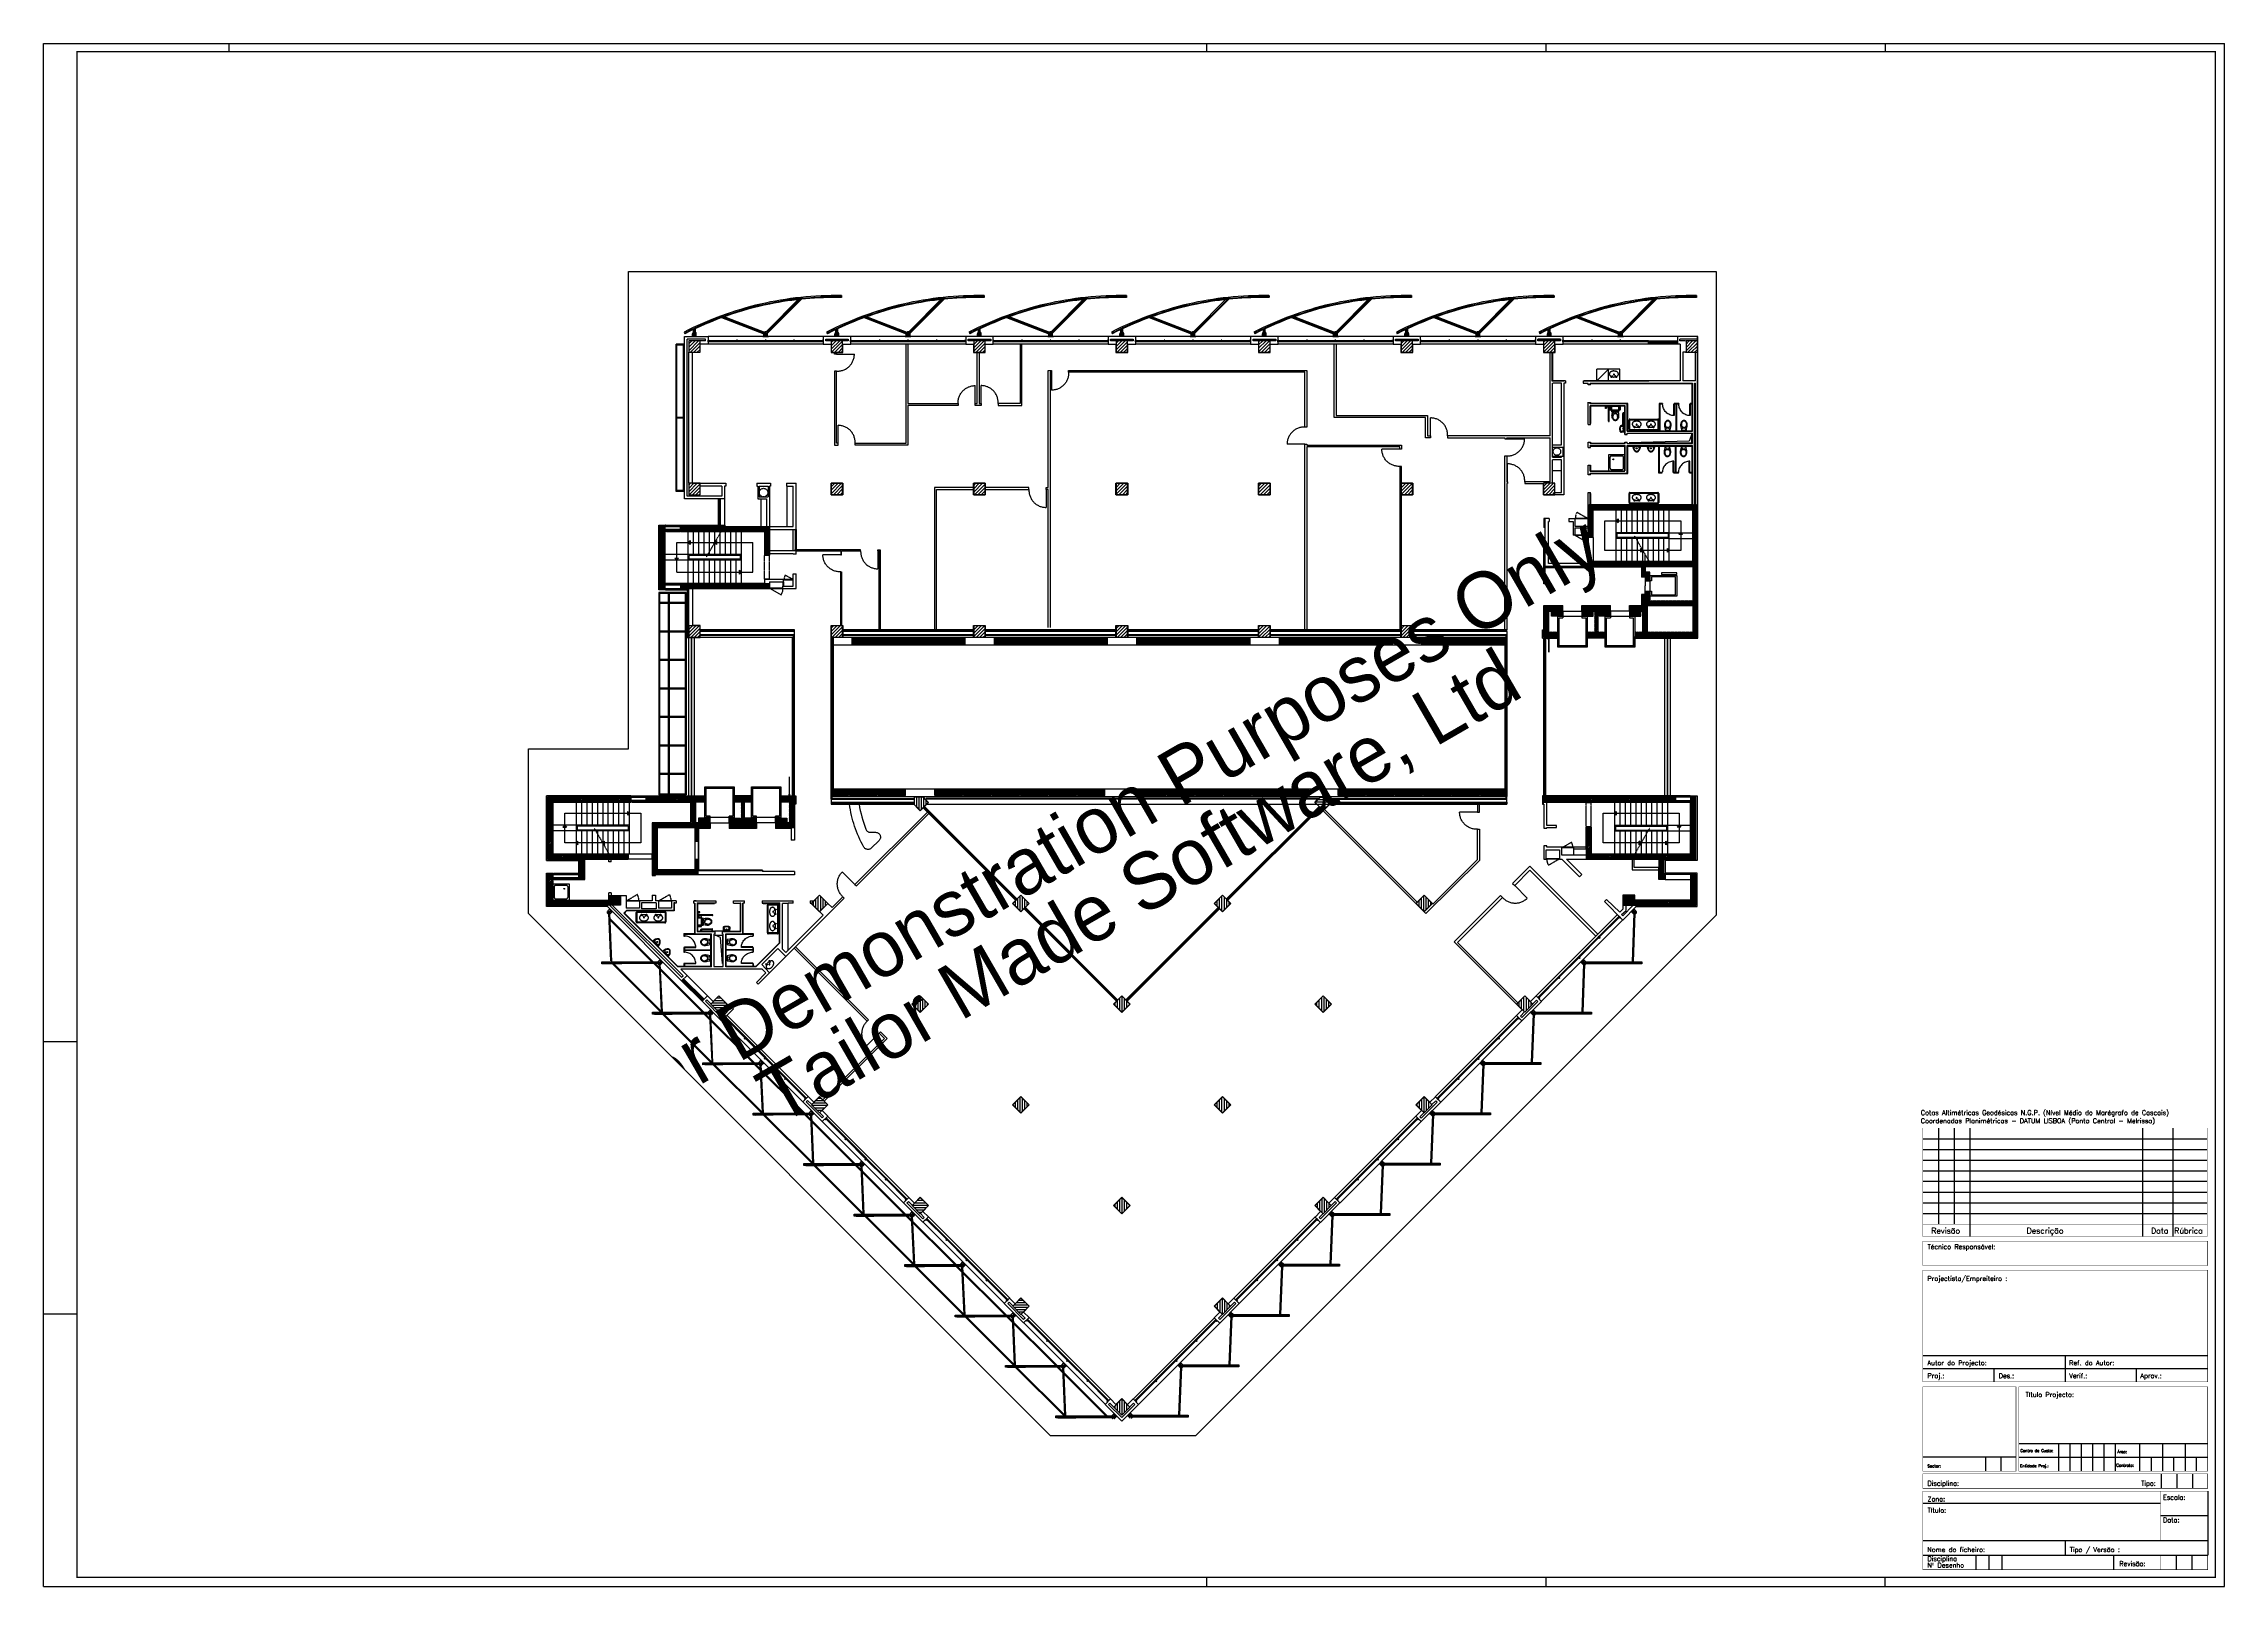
# Paper-space layout 'Floor Plan' of a CAD drawing. Extents: x 0 to 1148, y 0 to 812.
# The model-space entities are those that its viewports show. They can reach past a viewport. Long polylines and large blocks are cut down to what shows.
import ezdxf
from ezdxf.enums import TextEntityAlignment as Align

# ---------------------------------------------------------------- set-up
doc = ezdxf.new("R2010")
doc.units = 0
doc.header["$MEASUREMENT"] = 0
for name, pattern in [('Dash', [200, 100, -100]), ('Default', [0]), ('Divide', [1.25, 0.5, -0.25, 0, -0.25, 0, -0.25]), ('Hidden', [0.375, 0.25, -0.125]), ('Solid', [0])]:
    doc.linetypes.add(name, pattern=pattern)
for name, color, linetype in [('1F', 15, 'Continuous'), ('1FIN', 15, 'Continuous'), ('2F', 7, 'Continuous'), ('2FIN', 7, 'Continuous'), ('Border', 5, 'Continuous'), ('CAI', 52, 'Continuous'), ('CAIX', 52, 'Continuous'), ('Doors', 142, 'Continuous'), ('Equipment', 92, 'Default'), ('ESTR', 92, 'Continuous'), ('FAC', 142, 'Continuous'), ('FACH', 142, 'Continuous'), ('Hatch', 15, 'Continuous'), ('Pillars', 30, 'Continuous'), ('Title Block', 7, 'Continuous')]:
    doc.layers.add(name, color=color, linetype=linetype)
doc.layers.add('Interior Walls', color=7, linetype='Continuous', lineweight=30)
doc.layers.add('Partitions', color=7, linetype='Continuous', lineweight=30)
doc.layers.add('Viewports', color=7, linetype='Solid', plot=False)
doc.styles.add('Roman Duplex', font='romand.shx')

# ---------------------------------------------------------------- blocks, each defined once
blk = doc.blocks.new('Border')
at = {"layer": 'Border'}
for p, q in [((0, 812), (1148, 812)), ((0, 0), (0, 812)), ((97.5, 812), (97.5, 807.8)), ((612.1, 812), (612.1, 807.8)), ((790.8, 812), (790.8, 807.8)), ((969.4, 812), (969.4, 807.8)), ((1148, 0), (1148, 812)), ((0, 286.8), (17.5, 286.8)), ((0, 143.4), (17.5, 143.4)), ((989.3, 121.5), (1064.1, 121.5)), ((1064.1, 121.5), (1139.2, 121.5)), ((1064.1, 121.5), (1064.1, 107.6)), ((989.3, 114.7), (1064.1, 114.7)), ((1026.7, 114.7), (1026.7, 107.6)), ((1064.1, 114.7), (1139.2, 114.7)), ((1101.5, 114.7), (1101.5, 107.6)), ((1060.7, 75.2), (1060.7, 60.7)), ((1066.6, 75.2), (1066.6, 60.7)), ((1072.6, 75.2), (1072.6, 60.7)), ((1078.5, 75.2), (1078.5, 60.7)), ((1084.5, 75.2), (1084.5, 60.7)), ((1090.5, 75.2), (1090.5, 60.7)), ((1103.4, 75.2), (1103.4, 60.7)), ((1115.4, 75.2), (1115.4, 60.7)), ((1127.3, 75.2), (1127.3, 60.7)), ((1038.3, 68), (989.2, 68)), ((1022.2, 68), (1022.2, 60.7)), ((1030.4, 68), (1030.4, 60.7)), ((1109.4, 68), (1109.4, 60.7)), ((1114.8, 59.2), (1114.8, 51.6)), ((1121.3, 68), (1121.3, 60.7)), ((1123, 59.2), (1123, 51.6)), ((1131.2, 59.2), (1131.2, 51.6)), ((1133.2, 68), (1133.2, 60.7)), ((1139.2, 50.1), (1139.2, 16.4)), ((1139.2, 37.1), (1114.3, 37.1)), ((989.2, 24.1), (1139.2, 24.1)), ((1064.2, 24.1), (1064.2, 16.4)), ((989.2, 16.4), (1139.2, 16.4)), ((1017.2, 16.4), (1017.2, 8.8)), ((1024, 16.4), (1024, 8.8)), ((1030.8, 16.4), (1030.8, 8.8)), ((1089.6, 16.4), (1089.6, 8.8)), ((1122.6, 16.4), (1122.6, 8.8)), ((1130.8, 16.4), (1130.8, 8.8)), ((0, 0), (1148, 0)), ((612.1, 4.8), (612.1, 0)), ((790.8, 4.8), (790.8, 0)), ((969.4, 0), (969.4, 4.8))]:
    blk.add_line(p, q, dxfattribs=at)
at = {"layer": 'Border', "flags": 128}
blk.add_lwpolyline([(17.5, 807.8, 0.683, 0.683, 0), (1143.2, 807.8, 0.683, 0.683, 0), (1143.2, 4.8, 0.683, 0.683, 0), (17.5, 4.8, 0.683, 0.683, 0)], format="xyseb", close=True, dxfattribs=at)
at = {"layer": 'Border'}
for points in [[(989.2, 241.2, 0.2, 0.2, 0), (989.2, 184.2, 0.2, 0.2, 0), (1139, 184.2, 0.2, 0.2, 0), (1139, 241.2, 0.2, 0.2, 0)], [(989.2, 190.7, 0.2, 0.2, 0), (1139, 190.7, 0.2, 0.2, 0)], [(989.2, 105.1, 0.2, 0.2, 0), (1038.3, 105.1, 0.2, 0.2, 0), (1038.3, 60.7, 0.2, 0.2, 0), (989.2, 60.7, 0.2, 0.2, 0), (989.2, 105.1, 0.2, 0.2, 0)], [(1114.3, 50.1, 0.2, 0.2, 0), (1114.3, 24.1, 0.2, 0.2, 0)], [(1114.3, 16.4, 0.2, 0.2, 0), (1114.3, 8.8, 0.2, 0.2, 0)]]:
    blk.add_lwpolyline(points, format="xyseb", dxfattribs=at)
for points in [[(997.7, 190.7), (997.7, 241.2)], [(1006, 190.7), (1006, 241.2)], [(1014.2, 184.2), (1014.2, 241.2)], [(1105, 184.2), (1105, 241.2)], [(1121, 184.2), (1121, 241.2)], [(989.2, 235.6), (1139, 235.6)], [(989.2, 230), (1139, 230)], [(989.2, 224.4), (1139, 224.4)], [(989.2, 218.8), (1139, 218.8)], [(989.2, 213.2), (1139, 213.2)], [(989.2, 207.5), (1139, 207.5)], [(989.2, 201.9), (1139, 201.9)], [(989.2, 196.3), (1139, 196.3)], [(1039.8, 75.2), (1139.2, 75.2)], [(1039.8, 68), (1139.2, 68)], [(1114.3, 43.7), (989.2, 43.7)]]:
    blk.add_lwpolyline(points, dxfattribs=at)
for points in [[(989.2, 181.7, 0.2, 0.2, 0), (1139.2, 181.7, 0.2, 0.2, 0), (1139.2, 168.9, 0.2, 0.2, 0), (989.2, 168.9, 0.2, 0.2, 0)], [(989.2, 166.4, 0.2, 0.2, 0), (1139.2, 166.4, 0.2, 0.2, 0), (1139.2, 107.6, 0.2, 0.2, 0), (989.2, 107.6, 0.2, 0.2, 0)], [(1039.8, 60.7, 0.2, 0.2, 0), (1139.2, 60.7, 0.2, 0.2, 0), (1139.2, 105.1, 0.2, 0.2, 0), (1039.8, 105.1, 0.2, 0.2, 0)], [(989.2, 51.6, 0.2, 0.2, 0), (1139.2, 51.6, 0.2, 0.2, 0), (1139.2, 59.2, 0.2, 0.2, 0), (989.2, 59.2, 0.2, 0.2, 0)], [(989.2, 8.8, 0.2, 0.2, 0), (1139.2, 8.8, 0.2, 0.2, 0), (1139.2, 50.1, 0.2, 0.2, 0), (989.2, 50.1, 0.2, 0.2, 0)]]:
    blk.add_lwpolyline(points, format="xyseb", close=True, dxfattribs=at)
at = {"layer": 'Title Block', "style": 'Roman Duplex'}
for s, height, p in [('Cotas Altimétricas Geodésicas N.G.P. (Nível Médio do Marégrafo de Cascais)', 2.5, (988.2, 248.1)), ('Coordenadas Planimétricas - DATUM LISBOA (Ponto Central - Melrissa)', 2.5, (988.2, 243.8)), ('Revisão', 3, (993.7, 185.7)), ('Descrição', 3, (1043.9, 185.7)), ('Data', 3, (1109.4, 185.7)), ('Rúbrica', 3, (1121.6, 185.7)), ('Técnico Responsável:', 2.5, (991.7, 177.5)), ('Projectista/Empreiteiro :', 2.5, (991.7, 160.8)), ('Autor do Projecto:', 2.5, (991.7, 116.4)), ('Ref. do Autor:', 2.5, (1066.3, 116.4)), ('Proj.:', 2.5, (991.7, 109.6)), ('Des.: ', 2.5, (1029.2, 109.6)), ('Verif.:', 2.5, (1066.3, 109.6)), ('Aprov.:', 2.5, (1103.8, 109.6)), ('Título Projecto:', 2.5, (1043.3, 99.7)), ('Centro de Custo:', 1.5, (1040.6, 70.7)), ('Área:', 1.5, (1091.7, 70.1)), ('Sector:', 1.5, (991.7, 62.6)), ('Entidade Proj.:', 1.5, (1040.5, 62.7)), ('Contrato:', 1.5, (1091.1, 63)), ('Zona:', 2.5, (991.7, 44.7)), ('Disciplina:', 2.5, (991.7, 53)), ('Escala:', 2.5, (1115.7, 45.6)), ('Título:', 2.5, (991.7, 38.8)), ('Data:', 2.5, (1115.7, 33.7)), ('Nome do ficheiro:', 2.5, (991.6, 18.1)), ('Disciplina', 2.5, (991.7, 13.3)), ('Nº Desenho', 2.5, (991.7, 9.9)), ('Tipo / Versão :', 2.5, (1066.6, 18.1)), ('Revisão:', 2.5, (1092.7, 10.7))]:
    blk.add_text(s, height=height, dxfattribs=at).set_placement(p)
blk.add_text('Tipo:', height=2.5, dxfattribs=at).set_placement((1111.9, 53), align=Align.RIGHT)
blk = doc.blocks.new('BRISE 1')
at = {"layer": 'FACH'}
for p, q in [((-0.09, 0.1), (-2.65, 2.66)), ((-0.02, 0.1), (-2.58, 2.66)), ((2.09, 0.11), (-0.46, 2.66)), ((2.16, 0.11), (-0.39, 2.66)), ((-0.18, 2.66), (-0.07, 0.15)), ((-0.13, 2.66), (-0.02, 0.1)), ((-0.43, 0.08), (2.42, 0.08)), ((2.5, 0.19), (2.64, 0.05)), ((2.67, 0.08), (2.57, -0.02))]:
    blk.add_line(p, q, dxfattribs=at)
at = {"layer": 'FACH', "color": 7}
for p, q in [((0.52, 0), (0.52, 0.08)), ((1.47, 0), (1.47, 0.08))]:
    blk.add_line(p, q, dxfattribs=at)
at = {"layer": 'FACH'}
for points in [[(-0.43, 0), (-0.53, 0), (-0.53, 0.1), (2.57, 0.1), (2.57, 0), (2.42, 0)], [(0.51, 0.04), (0.5, 0.04), (0.5, 0.05), (0.51, 0.05)], [(0.52, 0.05), (0.54, 0.05), (0.54, 0.04), (0.52, 0.04)], [(1.46, 0.04), (1.45, 0.04), (1.45, 0.05), (1.46, 0.05)], [(1.47, 0.05), (1.49, 0.05), (1.49, 0.04), (1.47, 0.04)], [(2.41, 0.1), (2.53, 0.23), (2.67, 0.08)]]:
    blk.add_lwpolyline(points, dxfattribs=at)
at = {"layer": 'FACH', "color": 7}
for points in [[(-0.43, 0.08), (-0.43, 0), (0.51, 0), (0.51, 0.08)], [(2.42, 0.08), (2.42, 0), (-0.43, 0), (-0.43, 0.08)], [(1.46, 0.08), (1.46, 0), (0.52, 0), (0.52, 0.08)], [(2.41, 0.08), (2.41, 0), (1.47, 0), (1.47, 0.08)]]:
    blk.add_lwpolyline(points, dxfattribs=at)
for centre, radius in [((-0.48, 0.04), 0.0206), ((-0.48, 0.04), 0.0166), ((2.5, 0.05), 0.04), ((2.5, 0.05), 0.03)]:
    blk.add_circle(centre, radius, dxfattribs=at)
at = {"layer": 'FACH'}
for start, end in [(209.4143, 257.4896), (286.4455, 315)]:
    blk.add_arc((2.5, 0.05), 0.1, start, end, dxfattribs=at)
blk = doc.blocks.new('BR 1')
at = {"layer": 'FACH'}
for p, q in [((5.47, 5.06), (5.37, 2.5)), ((5.52, 5.06), (5.42, 2.5)), ((2.67, 2.49), (2.78, 2.38)), ((2.85, 2.59), (2.71, 2.45)), ((2.82, 2.4), (2.72, -0.15)), ((2.87, 2.4), (2.77, -0.15)), ((2.78, 2.5), (2.78, 2.4)), ((2.78, 2.5), (2.85, 2.5)), ((2.93, 2.4), (2.78, 2.4)), ((2.81, 2.63), (2.94, 2.5)), ((2.85, 2.5), (5.88, 2.5)), ((5.78, 2.48), (2.93, 2.48)), ((3.87, 2.46), (3.86, 2.46)), ((3.86, 2.45), (3.86, 2.46)), ((3.87, 2.45), (3.86, 2.45)), ((3.9, 2.46), (3.88, 2.46)), ((3.9, 2.45), (3.88, 2.45)), ((3.9, 2.45), (3.9, 2.46)), ((4.82, 2.46), (4.81, 2.46)), ((4.81, 2.45), (4.81, 2.46)), ((4.82, 2.45), (4.81, 2.45)), ((4.85, 2.46), (4.83, 2.46)), ((4.85, 2.45), (4.83, 2.45)), ((4.85, 2.45), (4.85, 2.46)), ((5.88, 2.4), (5.78, 2.4)), ((5.88, 2.5), (5.88, 2.4)), ((0.02, -0.16), (0.16, -0.02)), ((0.02, -0.16), (0.13, -0.27)), ((0.2, -0.06), (0.06, -0.2)), ((0.13, -0.15), (0.13, -0.25)), ((0.13, -0.15), (0.2, -0.15)), ((0.28, -0.25), (0.13, -0.25)), ((0.16, -0.02), (0.29, -0.15)), ((0.2, -0.15), (3.23, -0.15)), ((3.13, -0.17), (0.28, -0.17)), ((1.21, -0.2), (1.21, -0.19)), ((1.22, -0.19), (1.21, -0.19)), ((1.22, -0.2), (1.21, -0.2)), ((1.25, -0.19), (1.23, -0.19)), ((1.25, -0.2), (1.23, -0.2)), ((1.25, -0.2), (1.25, -0.19)), ((2.16, -0.2), (2.16, -0.19)), ((2.17, -0.19), (2.16, -0.19)), ((2.17, -0.2), (2.16, -0.2)), ((2.2, -0.19), (2.18, -0.19)), ((2.2, -0.2), (2.18, -0.2)), ((2.2, -0.2), (2.2, -0.19)), ((3.23, -0.25), (3.13, -0.25)), ((3.23, -0.15), (3.23, -0.25))]:
    blk.add_line(p, q, dxfattribs=at)
at = {"layer": 'FACH', "color": 7}
for p, q in [((2.93, 2.41), (2.93, 2.48)), ((2.93, 2.4), (2.93, 2.48)), ((3.87, 2.41), (2.93, 2.41)), ((5.78, 2.4), (2.93, 2.4)), ((3.87, 2.41), (3.87, 2.48)), ((3.88, 2.41), (3.88, 2.48)), ((3.88, 2.4), (3.88, 2.48)), ((4.82, 2.41), (3.88, 2.41)), ((4.82, 2.41), (4.82, 2.48)), ((4.83, 2.41), (4.83, 2.48)), ((4.83, 2.4), (4.83, 2.48)), ((5.77, 2.41), (4.83, 2.41)), ((5.77, 2.41), (5.77, 2.48)), ((5.78, 2.4), (5.78, 2.48)), ((0.28, -0.24), (0.28, -0.17)), ((0.28, -0.25), (0.28, -0.17)), ((1.22, -0.24), (0.28, -0.24)), ((3.13, -0.25), (0.28, -0.25)), ((1.22, -0.24), (1.22, -0.17)), ((1.23, -0.25), (1.23, -0.17)), ((1.23, -0.24), (1.23, -0.17)), ((2.17, -0.24), (1.23, -0.24)), ((2.17, -0.24), (2.17, -0.17)), ((2.18, -0.25), (2.18, -0.17)), ((2.18, -0.24), (2.18, -0.17)), ((3.12, -0.24), (2.18, -0.24)), ((3.12, -0.24), (3.12, -0.17)), ((3.13, -0.25), (3.13, -0.17))]:
    blk.add_line(p, q, dxfattribs=at)
for centre, radius in [((2.85, 2.45), 0.04), ((2.85, 2.45), 0.03), ((5.83, 2.45), 0.0206), ((5.83, 2.45), 0.0166), ((0.2, -0.2), 0.04), ((0.2, -0.2), 0.03), ((3.18, -0.2), 0.0206), ((3.18, -0.2), 0.0166)]:
    blk.add_circle(centre, radius, dxfattribs=at)
at = {"layer": 'FACH'}
for centre, start, end in [((2.85, 2.45), 225.0001, 253.5546), ((2.85, 2.45), 282.5105, 330.5859), ((0.2, -0.2), 225.0001, 253.5546), ((0.2, -0.2), 282.5105, 330.5859)]:
    blk.add_arc(centre, 0.1, start, end, dxfattribs=at)
blk = doc.blocks.new('J1')
at = {"layer": '2F', "linetype": 'Continuous'}
for p, q in [((6.05, 0.4), (0, 0.4)), ((6.05, 0), (0, 0))]:
    blk.add_line(p, q, dxfattribs=at)
at = {"layer": 'CAI'}
for p, q in [((0, 0.22), (0.05, 0.22)), ((0, 0.12), (0, 0.22)), ((2.92, 0.17), (2.92, 0.12)), ((3, 0.22), (3, 0.12)), ((3.05, 0.22), (3.05, 0.12)), ((3.12, 0.17), (3.12, 0.12)), ((6.05, 0.22), (6.05, 0.12))]:
    blk.add_line(p, q, dxfattribs=at)
at = {"layer": 'CAI', "linetype": 'Continuous'}
for p, q in [((6.05, 0.12), (0, 0.12)), ((0.05, 0.22), (0.05, 0.12)), ((1.5, 0.17), (0.05, 0.17)), ((0.15, 0.17), (0.15, 0.12)), ((1.42, 0.12), (1.42, 0.17)), ((1.55, 0.22), (1.5, 0.22)), ((1.5, 0.22), (1.5, 0.12)), ((1.55, 0.12), (1.5, 0.12)), ((1.55, 0.22), (1.55, 0.12)), ((3, 0.17), (1.55, 0.17)), ((1.62, 0.17), (1.62, 0.12)), ((3.05, 0.22), (3, 0.22)), ((4.5, 0.17), (3.05, 0.17)), ((4.42, 0.17), (4.42, 0.12)), ((4.55, 0.22), (4.5, 0.22)), ((4.5, 0.22), (4.5, 0.12)), ((4.55, 0.22), (4.55, 0.12)), ((6, 0.17), (4.55, 0.17)), ((4.62, 0.12), (4.62, 0.17)), ((5.9, 0.17), (5.9, 0.12)), ((6, 0.22), (6.05, 0.22)), ((6, 0.22), (6, 0.12))]:
    blk.add_line(p, q, dxfattribs=at)
at = {"layer": 'CAI', "color": 15}
for p, q in [((0.15, 0.14), (1.42, 0.14)), ((2.92, 0.14), (1.62, 0.14)), ((3.12, 0.14), (4.42, 0.14)), ((5.9, 0.14), (4.62, 0.14))]:
    blk.add_line(p, q, dxfattribs=at)
blk = doc.blocks.new('P2')
at = {"layer": 'Hatch'}
h = blk.add_hatch(dxfattribs=at)
h.set_pattern_fill('ANSI31', color=256, style=0)
h.set_pattern_definition([(45, (-41.75321, -29.09718), (-0.08838835, 0.08838835), [])])
h.paths.add_polyline_path([(-0.3, 0.3), (-0.3, -0.3), (0.3, -0.3), (0.3, 0.3)])
at = {"layer": 'Pillars'}
blk.add_lwpolyline([(-0.3, -0.3), (0.3, -0.3), (0.3, 0.3), (-0.3, 0.3)], close=True, dxfattribs=at)
blk = doc.blocks.new('P1')
at = {"layer": '1F'}
blk.add_lwpolyline([(-0.3, 0.29), (-0.59, 0.29), (-0.59, 0.39), (0.6, 0.39), (0.6, 0.29), (0.3, 0.29)], dxfattribs=at)
at = {"layer": 'Partitions'}
blk.add_lwpolyline([(-0.72, 0.12), (-0.31, 0.12), (-0.31, -0.31), (0.31, -0.31), (0.31, 0.12), (0.73, 0.12), (0.73, 0.52), (-0.72, 0.52)], close=True, dxfattribs=at)
at = {"layer": 'Interior Walls'}
blk.add_blockref('P2', (0, 0), dxfattribs=at)
blk = doc.blocks.new('P5')
at = {"layer": 'Partitions'}
blk.add_lwpolyline([(-0.31, -0.31), (-0.31, 0.31), (0.31, 0.31), (0.31, -0.31)], close=True, dxfattribs=at)
at = {"layer": 'Interior Walls'}
blk.add_blockref('P2', (0, 0), dxfattribs=at)
blk = doc.blocks.new('Door 1')
blk.add_line((0, 0), (0, 0.94))
blk.add_arc((0, 0.04), 0.9, 357.3627, 90)
blk = doc.blocks.new('BR 5')
at = {"color": 0}
for p, q in [((-1.61, 1.26), (-1.61, 1.26)), ((-1.6, 1.32), (-1.58, 1.27)), ((-1.6, 1.31), (-1.59, 1.27)), ((-0.97, 1.46), (-0.97, 1.45)), ((-0.96, 1.51), (-0.94, 1.46)), ((-0.96, 1.51), (-0.95, 1.46)), ((-0.31, 1.68), (-0.3, 1.62)), ((-0.31, 1.67), (-0.3, 1.62)), ((-0.21, 1.7), (-0.2, 1.65)), ((-0.21, 1.7), (-0.2, 1.65)), ((-0.21, 1.7), (-0.2, 1.65)), ((-0.21, 1.7), (-0.2, 1.65)), ((1.82, 2.05), (0.03, 0.25)), ((1.84, 1.99), (0.07, 0.22)), ((1.89, 1.97), (0.1, 0.18)), ((0.44, 1.78), (0.44, 1.78)), ((0.44, 1.78), (0.44, 1.78)), ((0.45, 1.83), (0.46, 1.79)), ((0.45, 1.83), (0.46, 1.79)), ((0.46, 1.83), (0.47, 1.78)), ((0.46, 1.83), (0.47, 1.78)), ((1.1, 1.9), (1.1, 1.89)), ((1.1, 1.9), (1.1, 1.89)), ((1.11, 1.94), (1.12, 1.9)), ((1.11, 1.94), (1.12, 1.9)), ((1.12, 1.94), (1.13, 1.9)), ((1.12, 1.94), (1.13, 1.9)), ((1.78, 2.04), (1.79, 1.98)), ((1.78, 2.04), (1.79, 1.98)), ((1.78, 2.03), (1.78, 1.98)), ((1.78, 2.03), (1.78, 1.98)), ((1.82, 2.05), (1.89, 1.97)), ((1.88, 2.05), (1.89, 1.99)), ((1.89, 2.04), (1.89, 1.99)), ((2.53, 2.05), (2.53, 2.05)), ((2.53, 2.05), (2.53, 2.05)), ((2.56, 2.1), (2.56, 2.05)), ((2.56, 2.1), (2.56, 2.05)), ((2.56, 2.1), (2.56, 2.05)), ((2.56, 2.1), (2.56, 2.05)), ((3.2, 2.08), (3.2, 2.08)), ((3.2, 2.08), (3.2, 2.08)), ((3.23, 2.13), (3.23, 2.08)), ((3.23, 2.13), (3.23, 2.08)), ((3.23, 2.13), (3.23, 2.08)), ((3.23, 2.13), (3.23, 2.08)), ((3.89, 2.13), (3.89, 2.08)), ((3.89, 2.13), (3.89, 2.08)), ((3.9, 2.14), (3.9, 2.08)), ((3.9, 2.14), (3.9, 2.08)), ((4, 2.16), (4, 2.06)), ((-4.29, 0.23), (-4.25, 0.15)), ((-4.2, 0.26), (-4.17, 0.21)), ((-4.19, 0.26), (-4.17, 0.21)), ((-3.85, 0), (-3.85, 0.15)), ((-3.65, 0.05), (-3.85, 0.05)), ((-3.83, 0.15), (-3.68, 0.15)), ((-3.8, 0.24), (-3.8, 0.37)), ((-3.75, 0.25), (-3.75, 0.39)), ((-3.75, -0.01), (-3.75, 0.31)), ((-3.75, 0.05), (-3.75, 0.23)), ((-3.7, 0.24), (-3.7, 0.41)), ((-3.65, 0), (-3.65, 0.15)), ((-3.59, 0.5), (-3.58, 0.5)), ((-3.58, 0.55), (-3.56, 0.51)), ((-3.58, 0.55), (-3.56, 0.51)), ((-2.97, 0.82), (-2.95, 0.78)), ((-2.97, 0.77), (-2.97, 0.76)), ((-2.96, 0.82), (-2.94, 0.77)), ((-2.35, 1.06), (-2.33, 1.01)), ((-2.34, 1.07), (-2.32, 1.02)), ((-2.34, 1.07), (-2.32, 1.02)), ((-2.29, 1.09), (-2.32, 1)), ((-2.32, 1), (-0.1, 0.14)), ((-2.29, 1.09), (-0.06, 0.23)), ((-2.28, 1.04), (-0.09, 0.19)), ((-2.25, 1.1), (-2.23, 1.05)), ((-2.24, 1.1), (-2.22, 1.05)), ((-0.1, 0), (-0.1, 0.15)), ((0.1, 0.05), (-0.1, 0.05)), ((-0.07, 0.15), (0.08, 0.15)), ((0, 0.05), (0, 0.23)), ((0.1, 0), (0.1, 0.15))]:
    blk.add_line(p, q, dxfattribs=at)
at = {"color": 0, "linetype": 'Continuous'}
blk.add_line((-0.15, 0), (0.15, 0), dxfattribs=at)
at = {"color": 0}
for centre, radius in [((-0.25, 1.64), 0.02), ((-0.25, 1.64), 0.015), ((1.84, 1.99), 0.015), ((1.84, 1.99), 0.02), ((3.95, 2.09), 0.02), ((3.95, 2.09), 0.015), ((-4.22, 0.19), 0.02), ((-4.22, 0.19), 0.015), ((-3.75, 0.15), 0.04), ((-3.75, 0.15), 0.03), ((-2.28, 1.04), 0.025), ((-2.28, 1.04), 0.015), ((0, 0.15), 0.04), ((0, 0.15), 0.03)]:
    blk.add_circle(centre, radius, dxfattribs=at)
at = {"color": 0, "linetype": 'Continuous'}
for radius, start, end in [(17.5, 88.9663, 117.1249), (17.4, 101.4942, 117.1258), (17.4, 88.9654, 101.4942)]:
    blk.add_arc((3.68, -15.34), radius, start, end, dxfattribs=at)
at = {"color": 0, "linetype": 'Dash'}
for radius, start, end in [(17.48, 103.2095, 109.8396), (17.48, 103.226, 109.8231), (17.43, 107.6156, 107.6978), (17.43, 107.5992, 107.6978), (17.43, 105.4002, 105.4988), (17.43, 105.4166, 105.4988), (17.48, 96.2517, 102.8817), (17.48, 96.2517, 102.8817), (17.48, 96.2682, 102.8653), (17.48, 96.2682, 102.8653), (17.43, 100.6579, 100.74), (17.43, 100.6579, 100.74), (17.43, 100.6414, 100.7401), (17.43, 100.6414, 100.7401), (17.43, 98.4588, 98.541), (17.43, 98.4424, 98.5411), (17.43, 98.4424, 98.5411), (17.43, 98.4588, 98.541), (17.48, 89.2939, 95.924), (17.48, 89.2939, 95.924), (17.48, 89.3104, 95.9076), (17.48, 89.3104, 95.9076), (17.43, 93.6837, 93.7823), (17.43, 93.7001, 93.7823), (17.43, 93.7001, 93.7823), (17.43, 93.6837, 93.7823), (17.43, 91.5011, 91.5833), (17.43, 91.4846, 91.5833), (17.43, 91.4846, 91.5833), (17.43, 91.5011, 91.5833), (17.48, 110.1673, 116.7973), (17.48, 110.1838, 116.7809), (17.43, 114.5734, 114.6556), (17.43, 114.5569, 114.6556), (17.43, 112.3744, 112.4565), (17.43, 112.3579, 112.4566)]:
    blk.add_arc((3.68, -15.34), radius, start, end, dxfattribs=at)
at = {"color": 0}
for centre, radius, start, end in [((3.68, -15.34), 17.43, 103.2101, 109.839), ((3.68, -15.34), 17.43, 96.2523, 102.8813), ((3.68, -15.34), 17.43, 96.2523, 102.8813), ((3.68, -15.34), 17.43, 89.2945, 95.9235), ((3.68, -15.34), 17.43, 110.1678, 116.7968), ((-3.75, 0.15), 0.1, 0, 180), ((0, 0.15), 0.1, 0, 180)]:
    blk.add_arc(centre, radius, start, end, dxfattribs=at)
blk = doc.blocks.new('J3')
at = {"color": 0}
for p, q in [((0, 0.4), (-6.88, 0.4)), ((0, 0.35), (-6.88, 0.35)), ((0, 0.3), (-6.88, 0.3)), ((-6.46, 0.3), (-6.46, 0.4)), ((-6.41, 0.3), (-6.41, 0.4)), ((-4.96, 0.3), (-4.96, 0.4)), ((-4.91, 0.3), (-4.91, 0.4)), ((-3.46, 0.3), (-3.46, 0.4)), ((-3.41, 0.3), (-3.41, 0.4)), ((-1.96, 0.3), (-1.96, 0.4)), ((-1.91, 0.3), (-1.91, 0.4)), ((-0.46, 0.3), (-0.46, 0.4)), ((-0.41, 0.3), (-0.41, 0.4))]:
    blk.add_line(p, q, dxfattribs=at)
at = {"color": 15}
for p, q in [((-4.96, 0.32), (-6.41, 0.32)), ((-3.46, 0.37), (-4.91, 0.37)), ((-1.96, 0.32), (-3.41, 0.32)), ((-0.46, 0.37), (-1.91, 0.37))]:
    blk.add_line(p, q, dxfattribs=at)
at = {"layer": '1F'}
for p, q in [((-6.41, -0.05), (-6.41, -0.35)), ((-4.96, -0.05), (-6.41, -0.05)), ((-4.96, -0.1), (-6.41, -0.1)), ((-4.96, -0.15), (-6.41, -0.15)), ((-4.96, -0.2), (-6.41, -0.2)), ((-4.96, -0.25), (-6.41, -0.25)), ((-4.96, -0.3), (-6.41, -0.3)), ((-6.41, -0.35), (-4.96, -0.35)), ((-4.96, -0.05), (-4.96, -0.35)), ((-3.46, -0.05), (-4.91, -0.05)), ((-4.91, -0.05), (-4.91, -0.35)), ((-3.46, -0.1), (-4.91, -0.1)), ((-3.46, -0.15), (-4.91, -0.15)), ((-3.46, -0.2), (-4.91, -0.2)), ((-3.46, -0.25), (-4.91, -0.25)), ((-3.46, -0.3), (-4.91, -0.3)), ((-4.91, -0.35), (-3.46, -0.35)), ((-3.46, -0.05), (-3.46, -0.35)), ((-1.96, -0.05), (-3.41, -0.05)), ((-3.41, -0.05), (-3.41, -0.35)), ((-1.96, -0.1), (-3.41, -0.1)), ((-1.96, -0.15), (-3.41, -0.15)), ((-1.96, -0.2), (-3.41, -0.2)), ((-1.96, -0.25), (-3.41, -0.25)), ((-1.96, -0.3), (-3.41, -0.3)), ((-3.41, -0.35), (-1.96, -0.35)), ((-1.96, -0.05), (-1.96, -0.35)), ((-0.46, -0.05), (-1.91, -0.05)), ((-1.91, -0.05), (-1.91, -0.35)), ((-0.46, -0.1), (-1.91, -0.1)), ((-0.46, -0.15), (-1.91, -0.15)), ((-0.46, -0.2), (-1.91, -0.2)), ((-0.46, -0.25), (-1.91, -0.25)), ((-0.46, -0.3), (-1.91, -0.3)), ((-1.91, -0.35), (-0.46, -0.35)), ((-0.46, -0.05), (-0.46, -0.35))]:
    blk.add_line(p, q, dxfattribs=at)
at = {"layer": '2F'}
for p, q in [((0, 0.14), (-6.88, 0.14)), ((0, 0.1), (-6.88, 0.1)), ((0, 0), (-6.88, 0))]:
    blk.add_line(p, q, dxfattribs=at)
blk = doc.blocks.new('*X33')
at = {"color": 0, "linetype": 'ByBlock'}
for p, q in [((-25.02, -2.88), (-24.78, -2.65)), ((-25.02, -2.81), (-24.85, -2.65)), ((-25.02, -2.74), (-24.92, -2.65)), ((-25.02, -2.67), (-24.99, -2.65)), ((-24.96, -2.9), (-24.71, -2.65)), ((-24.89, -2.9), (-24.64, -2.65)), ((-24.82, -2.9), (-24.57, -2.65)), ((-24.75, -2.9), (-24.5, -2.65)), ((-24.68, -2.9), (-24.43, -2.65)), ((-24.6, -2.9), (-24.35, -2.65)), ((-24.53, -2.9), (-24.28, -2.65)), ((-24.46, -2.9), (-24.21, -2.65)), ((-24.39, -2.9), (-24.14, -2.65)), ((-24.32, -2.9), (-24.07, -2.65)), ((-24.25, -2.9), (-24, -2.65)), ((-24.18, -2.9), (-23.93, -2.65)), ((-24.11, -2.9), (-23.86, -2.65)), ((-24.04, -2.9), (-23.79, -2.65)), ((-23.97, -2.9), (-23.72, -2.65)), ((-23.9, -2.9), (-23.65, -2.65)), ((-23.83, -2.9), (-23.58, -2.65)), ((-23.76, -2.9), (-23.51, -2.65)), ((-23.69, -2.9), (-23.44, -2.65)), ((-23.62, -2.9), (-23.37, -2.65)), ((-23.54, -2.9), (-23.29, -2.65)), ((-23.47, -2.9), (-23.22, -2.65)), ((-23.4, -2.9), (-23.15, -2.65)), ((-23.33, -2.9), (-23.08, -2.65)), ((-23.26, -2.9), (-23.01, -2.65)), ((-23.19, -2.9), (-22.94, -2.65)), ((-23.12, -2.9), (-22.87, -2.65)), ((-23.05, -2.9), (-22.8, -2.65)), ((-22.98, -2.9), (-22.73, -2.65)), ((-22.91, -2.9), (-22.66, -2.65)), ((-22.84, -2.9), (-22.59, -2.65)), ((-22.77, -2.9), (-22.52, -2.65)), ((-22.7, -2.9), (-22.45, -2.65)), ((-22.63, -2.9), (-22.38, -2.65)), ((-22.55, -2.9), (-22.3, -2.65)), ((-22.48, -2.9), (-22.23, -2.65)), ((-22.41, -2.9), (-22.16, -2.65)), ((-22.34, -2.9), (-22.09, -2.65)), ((-22.27, -2.9), (-22.02, -2.65)), ((-22.2, -2.9), (-21.95, -2.65)), ((-22.13, -2.9), (-21.88, -2.65)), ((-22.06, -2.9), (-21.81, -2.65)), ((-21.99, -2.9), (-21.74, -2.65)), ((-21.92, -2.9), (-21.67, -2.65)), ((-21.85, -2.9), (-21.6, -2.65)), ((-21.78, -2.9), (-21.53, -2.65)), ((-21.71, -2.9), (-21.46, -2.65)), ((-21.64, -2.9), (-21.39, -2.65)), ((-21.56, -2.9), (-21.31, -2.65)), ((-21.49, -2.9), (-21.24, -2.65)), ((-21.42, -2.9), (-21.17, -2.65)), ((-21.35, -2.9), (-21.1, -2.65)), ((-21.28, -2.9), (-21.08, -2.69)), ((-21.21, -2.9), (-21.08, -2.76)), ((-21.14, -2.9), (-21.08, -2.83))]:
    blk.add_line(p, q, dxfattribs=at)
blk = doc.blocks.new('*X31')
at = {"color": 0, "linetype": 'ByBlock'}
for p, q in [((-25.27, 0.12), (-25.03, 0.35)), ((-25.27, 0.19), (-25.1, 0.35)), ((-25.27, 0.26), (-25.17, 0.35)), ((-25.27, 0.33), (-25.24, 0.35)), ((-25.21, 0.1), (-24.96, 0.35)), ((-25.14, 0.1), (-24.89, 0.35)), ((-25.07, 0.1), (-24.82, 0.35)), ((-25, 0.1), (-24.75, 0.35)), ((-24.93, 0.1), (-24.68, 0.35)), ((-24.86, 0.1), (-24.61, 0.35)), ((-24.79, 0.1), (-24.54, 0.35)), ((-24.72, 0.1), (-24.47, 0.35)), ((-24.65, 0.1), (-24.4, 0.35)), ((-24.57, 0.1), (-24.32, 0.35)), ((-24.5, 0.1), (-24.25, 0.35)), ((-24.43, 0.1), (-24.18, 0.35)), ((-24.36, 0.1), (-24.11, 0.35)), ((-24.29, 0.1), (-24.04, 0.35)), ((-24.22, 0.1), (-23.97, 0.35)), ((-24.15, 0.1), (-23.9, 0.35)), ((-24.08, 0.1), (-23.83, 0.35)), ((-24.01, 0.1), (-23.76, 0.35)), ((-23.94, 0.1), (-23.69, 0.35)), ((-23.87, 0.1), (-23.62, 0.35)), ((-23.8, 0.1), (-23.55, 0.35)), ((-23.73, 0.1), (-23.48, 0.35)), ((-23.66, 0.1), (-23.41, 0.35)), ((-23.58, 0.1), (-23.33, 0.35)), ((-23.51, 0.1), (-23.26, 0.35)), ((-23.44, 0.1), (-23.19, 0.35)), ((-23.37, 0.1), (-23.12, 0.35)), ((-23.3, 0.1), (-23.05, 0.35)), ((-23.23, 0.1), (-22.98, 0.35)), ((-23.16, 0.1), (-22.91, 0.35)), ((-23.09, 0.1), (-22.84, 0.35)), ((-23.02, 0.1), (-22.77, 0.35)), ((-22.95, 0.1), (-22.7, 0.35)), ((-22.88, 0.1), (-22.63, 0.35)), ((-22.81, 0.1), (-22.56, 0.35)), ((-22.74, 0.1), (-22.49, 0.35)), ((-22.67, 0.1), (-22.42, 0.35)), ((-22.59, 0.1), (-22.34, 0.35)), ((-22.52, 0.1), (-22.27, 0.35)), ((-22.45, 0.1), (-22.2, 0.35)), ((-22.38, 0.1), (-22.13, 0.35)), ((-22.31, 0.1), (-22.06, 0.35)), ((-22.24, 0.1), (-21.99, 0.35)), ((-22.17, 0.1), (-21.92, 0.35)), ((-22.1, 0.1), (-21.85, 0.35)), ((-22.03, 0.1), (-21.78, 0.35)), ((-21.96, 0.1), (-21.71, 0.35)), ((-21.89, 0.1), (-21.64, 0.35)), ((-21.82, 0.1), (-21.57, 0.35)), ((-21.75, 0.1), (-21.5, 0.35)), ((-21.68, 0.1), (-21.43, 0.35)), ((-21.6, 0.1), (-21.35, 0.35)), ((-21.53, 0.1), (-21.28, 0.35)), ((-21.46, 0.1), (-21.21, 0.35)), ((-21.39, 0.1), (-21.14, 0.35)), ((-21.32, 0.1), (-21.07, 0.35)), ((-21.25, 0.1), (-21, 0.35)), ((-21.18, 0.1), (-20.93, 0.35)), ((-21.11, 0.1), (-20.92, 0.29)), ((-21.04, 0.1), (-20.92, 0.22)), ((-20.97, 0.1), (-20.92, 0.15))]:
    blk.add_line(p, q, dxfattribs=at)
blk = doc.blocks.new('*X35')
at = {"color": 0, "linetype": 'ByBlock'}
for p, q in [((-25.27, -3.91), (-25.08, -3.72)), ((-25.27, -3.84), (-25.15, -3.72)), ((-25.27, -3.77), (-25.22, -3.72)), ((-25.27, -3.98), (-25.02, -3.73)), ((-25.27, -4.05), (-25.02, -3.8)), ((-25.27, -4.12), (-25.02, -3.87)), ((-25.27, -4.2), (-25.02, -3.95)), ((-25.27, -4.27), (-25.02, -4.02)), ((-25.27, -4.34), (-25.02, -4.09)), ((-25.27, -4.41), (-25.02, -4.16)), ((-25.27, -4.48), (-25.02, -4.23)), ((-25.27, -4.55), (-25.02, -4.3)), ((-25.27, -4.62), (-25.02, -4.37)), ((-25.27, -4.69), (-25.02, -4.44)), ((-25.27, -4.76), (-25.02, -4.51)), ((-25.27, -4.83), (-25.02, -4.58)), ((-25.27, -4.9), (-25.02, -4.65)), ((-25.27, -4.97), (-25.02, -4.72)), ((-25.27, -5.04), (-25.02, -4.79)), ((-25.22, -5.07), (-25.02, -4.86)), ((-25.15, -5.07), (-25.02, -4.94)), ((-25.08, -5.07), (-25.02, -5.01))]:
    blk.add_line(p, q, dxfattribs=at)
blk = doc.blocks.new('*X36')
at = {"color": 0, "linetype": 'ByBlock'}
for p, q in [((-25.27, -5.26), (-25.08, -5.07)), ((-25.27, -5.19), (-25.15, -5.07)), ((-25.27, -5.11), (-25.22, -5.07)), ((-25.26, -5.32), (-25.01, -5.07)), ((-25.19, -5.32), (-24.94, -5.07)), ((-25.12, -5.32), (-24.87, -5.07)), ((-25.05, -5.32), (-24.8, -5.07)), ((-24.98, -5.32), (-24.73, -5.07)), ((-24.91, -5.32), (-24.66, -5.07)), ((-24.84, -5.32), (-24.59, -5.07)), ((-24.77, -5.32), (-24.52, -5.07)), ((-24.7, -5.32), (-24.45, -5.07)), ((-24.63, -5.32), (-24.38, -5.07)), ((-24.56, -5.32), (-24.31, -5.07)), ((-24.48, -5.32), (-24.23, -5.07)), ((-24.41, -5.32), (-24.16, -5.07)), ((-24.34, -5.32), (-24.09, -5.07)), ((-24.27, -5.32), (-24.02, -5.07)), ((-24.2, -5.32), (-23.95, -5.07)), ((-24.13, -5.32), (-23.88, -5.07)), ((-24.06, -5.32), (-23.81, -5.07)), ((-23.99, -5.32), (-23.74, -5.07)), ((-23.92, -5.32), (-23.67, -5.07)), ((-23.85, -5.32), (-23.6, -5.07)), ((-23.78, -5.32), (-23.53, -5.07)), ((-23.71, -5.32), (-23.46, -5.07)), ((-23.64, -5.32), (-23.39, -5.07)), ((-23.57, -5.32), (-23.32, -5.07)), ((-23.49, -5.32), (-23.24, -5.07)), ((-23.42, -5.32), (-23.17, -5.07)), ((-23.35, -5.32), (-23.1, -5.07)), ((-23.28, -5.32), (-23.03, -5.07)), ((-23.21, -5.32), (-22.96, -5.07)), ((-23.14, -5.32), (-22.89, -5.07)), ((-23.07, -5.32), (-22.82, -5.07)), ((-23, -5.32), (-22.75, -5.07)), ((-22.93, -5.32), (-22.68, -5.07)), ((-22.86, -5.32), (-22.61, -5.07)), ((-22.79, -5.32), (-22.54, -5.07)), ((-22.72, -5.32), (-22.47, -5.07)), ((-22.65, -5.32), (-22.4, -5.07)), ((-22.58, -5.32), (-22.33, -5.07)), ((-22.5, -5.32), (-22.25, -5.07)), ((-22.43, -5.32), (-22.18, -5.07)), ((-22.36, -5.32), (-22.11, -5.07)), ((-22.29, -5.32), (-22.05, -5.08)), ((-22.22, -5.32), (-22.05, -5.15)), ((-22.15, -5.32), (-22.05, -5.23)), ((-22.08, -5.32), (-22.05, -5.3))]:
    blk.add_line(p, q, dxfattribs=at)
blk = doc.blocks.new('*X37')
at = {"color": 0, "linetype": 'ByBlock'}
for p, q in [((-22.05, -5.3), (-21.58, -4.82)), ((-22.05, -5.23), (-21.65, -4.82)), ((-22.05, -5.15), (-21.72, -4.82)), ((-22.05, -5.08), (-21.79, -4.82)), ((-22.05, -5.01), (-21.86, -4.82)), ((-22.05, -4.94), (-21.93, -4.82)), ((-22.05, -4.87), (-22, -4.82)), ((-22.01, -5.32), (-21.51, -4.82)), ((-21.94, -5.32), (-21.44, -4.83)), ((-21.87, -5.32), (-21.44, -4.9)), ((-21.8, -5.32), (-21.44, -4.97)), ((-21.73, -5.32), (-21.44, -5.04)), ((-21.66, -5.32), (-21.44, -5.11)), ((-21.59, -5.32), (-21.44, -5.18)), ((-21.51, -5.32), (-21.44, -5.25))]:
    blk.add_line(p, q, dxfattribs=at)
blk = doc.blocks.new('*X32')
at = {"color": 0, "linetype": 'ByBlock'}
for p, q in [((-25.27, -0.09), (-25.07, 0.1)), ((-25.27, -0.02), (-25.14, 0.1)), ((-25.27, 0.05), (-25.21, 0.1)), ((-25.27, -0.17), (-25.02, 0.08)), ((-25.27, -0.24), (-25.02, 0.01)), ((-25.27, -0.31), (-25.02, -0.06)), ((-25.27, -0.38), (-25.02, -0.13)), ((-25.27, -0.45), (-25.02, -0.2)), ((-25.27, -0.52), (-25.02, -0.27)), ((-25.27, -0.59), (-25.02, -0.34)), ((-25.27, -0.66), (-25.02, -0.41)), ((-25.27, -0.73), (-25.02, -0.48)), ((-25.27, -0.8), (-25.02, -0.55)), ((-25.27, -0.87), (-25.02, -0.62)), ((-25.27, -0.94), (-25.02, -0.69)), ((-25.27, -1.01), (-25.02, -0.76)), ((-25.27, -1.08), (-25.02, -0.83)), ((-25.27, -1.15), (-25.02, -0.9)), ((-25.27, -1.23), (-25.02, -0.98)), ((-25.27, -1.3), (-25.02, -1.05)), ((-25.27, -1.37), (-25.02, -1.12)), ((-25.27, -1.44), (-25.02, -1.19)), ((-25.27, -1.51), (-25.02, -1.26)), ((-25.27, -1.58), (-25.02, -1.33)), ((-25.27, -1.65), (-25.02, -1.4)), ((-25.27, -1.72), (-25.02, -1.47)), ((-25.27, -1.79), (-25.02, -1.54)), ((-25.27, -1.86), (-25.02, -1.61)), ((-25.27, -1.93), (-25.02, -1.68)), ((-25.27, -2), (-25.02, -1.75)), ((-25.27, -2.07), (-25.02, -1.82)), ((-25.27, -2.14), (-25.02, -1.89)), ((-25.27, -2.22), (-25.02, -1.97)), ((-25.27, -2.29), (-25.02, -2.04)), ((-25.27, -2.36), (-25.02, -2.11)), ((-25.27, -2.43), (-25.02, -2.18)), ((-25.27, -2.5), (-25.02, -2.25)), ((-25.27, -2.57), (-25.02, -2.32)), ((-25.27, -2.64), (-25.02, -2.39)), ((-25.27, -2.71), (-25.02, -2.46)), ((-25.27, -2.78), (-25.02, -2.53)), ((-25.27, -2.85), (-25.02, -2.6)), ((-25.24, -2.9), (-25.02, -2.67)), ((-25.17, -2.9), (-25.02, -2.74)), ((-25.1, -2.9), (-25.02, -2.81)), ((-25.03, -2.9), (-25.02, -2.88))]:
    blk.add_line(p, q, dxfattribs=at)
blk = doc.blocks.new('*X34')
at = {"color": 0, "linetype": 'ByBlock'}
for p, q in [((-23.59, -3.15), (-23.34, -2.9)), ((-23.59, -3.08), (-23.4, -2.9)), ((-23.59, -3.01), (-23.47, -2.9)), ((-23.59, -2.94), (-23.54, -2.9)), ((-23.59, -3.22), (-23.34, -2.97)), ((-23.59, -3.29), (-23.34, -3.04)), ((-23.59, -3.36), (-23.34, -3.11)), ((-23.59, -3.43), (-23.34, -3.18)), ((-23.59, -3.51), (-23.34, -3.26)), ((-23.59, -3.58), (-23.34, -3.33)), ((-23.59, -3.65), (-23.34, -3.4)), ((-23.66, -3.86), (-23.34, -3.54)), ((-23.66, -3.93), (-23.34, -3.61)), ((-23.66, -3.79), (-23.59, -3.72)), ((-23.63, -3.97), (-23.34, -3.68)), ((-23.59, -3.72), (-23.34, -3.47)), ((-23.56, -3.97), (-23.34, -3.75)), ((-23.49, -3.97), (-23.34, -3.82)), ((-23.42, -3.97), (-23.34, -3.89)), ((-23.35, -3.97), (-23.34, -3.96))]:
    blk.add_line(p, q, dxfattribs=at)
blk = doc.blocks.new('*X27')
at = {"color": 0, "linetype": 'ByBlock'}
for p, q in [((-17.76, -0.15), (-17.51, 0.1)), ((-17.76, -0.08), (-17.57, 0.1)), ((-17.76, -0.01), (-17.65, 0.1)), ((-17.76, 0.06), (-17.72, 0.1)), ((-17.76, -0.23), (-17.51, 0.02)), ((-17.76, -0.3), (-17.51, -0.05)), ((-17.76, -0.37), (-17.51, -0.12)), ((-17.76, -0.44), (-17.51, -0.19)), ((-17.76, -0.51), (-17.51, -0.26)), ((-17.76, -0.58), (-17.51, -0.33)), ((-17.76, -0.65), (-17.51, -0.4)), ((-17.76, -0.72), (-17.51, -0.47)), ((-17.76, -0.79), (-17.51, -0.54)), ((-17.76, -0.86), (-17.51, -0.61)), ((-17.76, -0.93), (-17.51, -0.68)), ((-17.76, -1), (-17.51, -0.75)), ((-17.68, -1), (-17.51, -0.82)), ((-17.61, -1), (-17.51, -0.89)), ((-17.54, -1), (-17.51, -0.97))]:
    blk.add_line(p, q, dxfattribs=at)
blk = doc.blocks.new('*X38')
at = {"color": 0}
for p, q in [((10.98, 21.07), (11.13, 21.07)), ((11, 21.12), (11.28, 21.12)), ((11.03, 21.02), (11.08, 21.02)), ((11.05, 21.17), (11.23, 21.17)), ((11.08, 21.02), (11.21, 21.02)), ((11.08, 20.97), (11.26, 20.97)), ((11.1, 21.22), (11.18, 21.22)), ((11.13, 21.07), (11.16, 21.07)), ((11.13, 20.92), (11.31, 20.92)), ((11.16, 21.07), (11.33, 21.07)), ((11.18, 20.87), (11.36, 20.87)), ((11.21, 21.02), (11.38, 21.02)), ((11.23, 20.82), (11.41, 20.82)), ((11.26, 20.97), (11.43, 20.97)), ((11.28, 20.77), (11.46, 20.77)), ((11.31, 20.92), (11.48, 20.92)), ((11.33, 20.72), (11.51, 20.72)), ((11.36, 20.87), (11.53, 20.87)), ((11.38, 20.67), (11.56, 20.67)), ((11.41, 20.82), (11.58, 20.82)), ((11.46, 20.77), (11.63, 20.77)), ((11.51, 20.72), (11.68, 20.72)), ((11.56, 20.67), (11.73, 20.67)), ((11.43, 20.62), (11.61, 20.62)), ((11.48, 20.57), (11.66, 20.57)), ((11.53, 20.52), (11.71, 20.52)), ((11.58, 20.47), (11.76, 20.47)), ((11.61, 20.62), (11.78, 20.62)), ((11.63, 20.42), (11.81, 20.42)), ((11.66, 20.57), (11.83, 20.57)), ((11.68, 20.37), (11.86, 20.37)), ((11.71, 20.52), (11.88, 20.52)), ((11.73, 20.32), (11.91, 20.32)), ((11.76, 20.47), (11.93, 20.47)), ((11.78, 20.27), (11.96, 20.27)), ((11.81, 20.42), (11.98, 20.42)), ((11.83, 20.22), (12.01, 20.22)), ((11.86, 20.37), (12.03, 20.37)), ((11.88, 20.17), (12.06, 20.17)), ((11.91, 20.32), (12.08, 20.32)), ((11.93, 20.12), (12.11, 20.12)), ((11.96, 20.27), (12.13, 20.27)), ((11.98, 20.07), (12.16, 20.07)), ((12.01, 20.22), (12.18, 20.22)), ((12.03, 20.02), (12.21, 20.02)), ((12.06, 20.17), (12.23, 20.17)), ((12.08, 19.97), (12.26, 19.97)), ((12.11, 20.12), (12.28, 20.12)), ((12.13, 19.92), (12.31, 19.92)), ((12.16, 20.07), (12.33, 20.07)), ((12.18, 19.87), (12.36, 19.87)), ((12.21, 20.02), (12.38, 20.02)), ((12.23, 19.82), (12.41, 19.82)), ((12.26, 19.97), (12.43, 19.97)), ((12.28, 19.77), (12.46, 19.77)), ((12.31, 19.92), (12.48, 19.92)), ((12.33, 19.72), (12.51, 19.72)), ((12.36, 19.87), (12.53, 19.87)), ((12.38, 19.67), (12.56, 19.67)), ((12.41, 19.82), (12.58, 19.82)), ((12.43, 19.62), (12.61, 19.62)), ((12.46, 19.77), (12.63, 19.77)), ((12.48, 19.57), (12.66, 19.57)), ((12.51, 19.72), (12.61, 19.72)), ((12.53, 19.52), (12.69, 19.52)), ((12.56, 19.67), (12.73, 19.67)), ((12.56, 19.67), (12.56, 19.67)), ((12.61, 19.72), (12.68, 19.72)), ((12.61, 19.62), (12.78, 19.62)), ((12.66, 19.57), (12.83, 19.57)), ((12.69, 19.52), (12.71, 19.52)), ((12.71, 19.52), (12.88, 19.52)), ((12.58, 19.47), (12.64, 19.47)), ((12.63, 19.42), (12.81, 19.42)), ((12.64, 19.47), (12.76, 19.47)), ((12.68, 19.37), (12.86, 19.37)), ((12.73, 19.32), (12.91, 19.32)), ((12.76, 19.47), (12.93, 19.47)), ((12.78, 19.27), (12.96, 19.27)), ((12.81, 19.42), (12.98, 19.42)), ((12.83, 19.22), (13.01, 19.22)), ((12.86, 19.37), (13.03, 19.37)), ((12.88, 19.17), (13.06, 19.17)), ((12.91, 19.32), (13.08, 19.32)), ((12.93, 19.12), (13.11, 19.12)), ((12.96, 19.27), (13.13, 19.27)), ((12.98, 19.07), (13.16, 19.07)), ((13.01, 19.22), (13.18, 19.22)), ((13.03, 19.02), (13.13, 19.02)), ((13.06, 19.17), (13.23, 19.17)), ((13.11, 19.12), (13.23, 19.12)), ((13.16, 19.07), (13.18, 19.07))]:
    blk.add_line(p, q, dxfattribs=at)
blk = doc.blocks.new('*X30')
at = {"color": 0, "linetype": 'ByBlock'}
for p, q in [((-17.72, -3.72), (-17.37, -3.37)), ((-17.65, -3.72), (-17.37, -3.44)), ((-17.52, -2.95), (-17.46, -2.9)), ((-17.52, -3.02), (-17.39, -2.9)), ((-17.52, -3.09), (-17.37, -2.94)), ((-17.52, -3.16), (-17.37, -3.01)), ((-17.52, -3.23), (-17.37, -3.08)), ((-17.52, -3.3), (-17.37, -3.15)), ((-17.52, -3.38), (-17.37, -3.23)), ((-17.52, -3.45), (-17.37, -3.3)), ((-19.52, -3.68), (-19.31, -3.47)), ((-19.52, -3.61), (-19.38, -3.47)), ((-19.52, -3.54), (-19.45, -3.47)), ((-19.49, -3.72), (-19.24, -3.47)), ((-19.42, -3.72), (-19.17, -3.47)), ((-19.35, -3.72), (-19.1, -3.47)), ((-19.28, -3.72), (-19.03, -3.47)), ((-19.21, -3.72), (-18.96, -3.47)), ((-19.14, -3.72), (-18.89, -3.47)), ((-19.07, -3.72), (-18.82, -3.47)), ((-19, -3.72), (-18.75, -3.47)), ((-18.92, -3.72), (-18.67, -3.47)), ((-18.85, -3.72), (-18.6, -3.47)), ((-18.78, -3.72), (-18.53, -3.47)), ((-18.71, -3.72), (-18.46, -3.47)), ((-18.64, -3.72), (-18.39, -3.47)), ((-18.57, -3.72), (-18.32, -3.47)), ((-18.5, -3.72), (-18.25, -3.47)), ((-18.43, -3.72), (-18.18, -3.47)), ((-18.36, -3.72), (-18.11, -3.47)), ((-18.29, -3.72), (-18.04, -3.47)), ((-18.22, -3.72), (-17.97, -3.47)), ((-18.15, -3.72), (-17.9, -3.47)), ((-18.08, -3.72), (-17.83, -3.47)), ((-18.01, -3.72), (-17.76, -3.47)), ((-17.93, -3.72), (-17.68, -3.47)), ((-17.86, -3.72), (-17.61, -3.47)), ((-17.79, -3.72), (-17.54, -3.47)), ((-17.58, -3.72), (-17.37, -3.51)), ((-17.51, -3.72), (-17.37, -3.58)), ((-17.44, -3.72), (-17.37, -3.65)), ((-17.37, -3.72), (-17.37, -3.72))]:
    blk.add_line(p, q, dxfattribs=at)
blk = doc.blocks.new('*X29')
at = {"color": 0, "linetype": 'ByBlock'}
for p, q in [((-19.77, -1.45), (-19.56, -1.25)), ((-19.77, -1.38), (-19.63, -1.25)), ((-19.77, -1.31), (-19.7, -1.25)), ((-19.77, -1.52), (-19.52, -1.27)), ((-19.77, -1.59), (-19.52, -1.34)), ((-19.77, -1.67), (-19.52, -1.42)), ((-19.77, -1.74), (-19.52, -1.49)), ((-19.77, -1.81), (-19.52, -1.56)), ((-19.77, -1.88), (-19.52, -1.63)), ((-19.77, -1.95), (-19.52, -1.7)), ((-19.77, -2.02), (-19.52, -1.77)), ((-19.77, -2.09), (-19.52, -1.84)), ((-19.77, -2.16), (-19.52, -1.91)), ((-19.77, -2.23), (-19.52, -1.98)), ((-19.77, -2.3), (-19.52, -2.05)), ((-19.77, -2.37), (-19.52, -2.12)), ((-19.77, -2.44), (-19.52, -2.19)), ((-19.77, -2.51), (-19.52, -2.26)), ((-19.77, -2.58), (-19.52, -2.33)), ((-19.77, -2.66), (-19.52, -2.41)), ((-19.77, -2.73), (-19.52, -2.48)), ((-19.77, -2.8), (-19.52, -2.55)), ((-19.77, -2.87), (-19.52, -2.62)), ((-19.77, -2.94), (-19.52, -2.69)), ((-19.77, -3.01), (-19.52, -2.76)), ((-19.77, -3.08), (-19.52, -2.83)), ((-19.77, -3.15), (-19.52, -2.9)), ((-19.77, -3.22), (-19.52, -2.97)), ((-19.77, -3.29), (-19.52, -3.04)), ((-19.77, -3.36), (-19.52, -3.11)), ((-19.77, -3.43), (-19.52, -3.18)), ((-19.77, -3.5), (-19.52, -3.25)), ((-19.77, -3.57), (-19.52, -3.32)), ((-19.77, -3.65), (-19.52, -3.4)), ((-19.77, -3.72), (-19.52, -3.47)), ((-19.7, -3.72), (-19.52, -3.54)), ((-19.63, -3.72), (-19.52, -3.61)), ((-19.56, -3.72), (-19.52, -3.68))]:
    blk.add_line(p, q, dxfattribs=at)
blk = doc.blocks.new('*X28')
at = {"color": 0, "linetype": 'ByBlock'}
for p, q in [((-17.52, -1.4), (-17.37, -1.25)), ((-17.52, -1.32), (-17.44, -1.25)), ((-17.52, -1.25), (-17.51, -1.25)), ((-17.52, -1.47), (-17.37, -1.32)), ((-17.52, -1.54), (-17.37, -1.39)), ((-17.52, -1.61), (-17.37, -1.46)), ((-17.52, -1.68), (-17.37, -1.53)), ((-17.52, -1.75), (-17.37, -1.6)), ((-17.52, -1.82), (-17.37, -1.67)), ((-17.52, -1.89), (-17.37, -1.74)), ((-17.5, -1.95), (-17.37, -1.81)), ((-17.43, -1.95), (-17.37, -1.88))]:
    blk.add_line(p, q, dxfattribs=at)
blk = doc.blocks.new('*X26')
at = {"color": 0, "linetype": 'ByBlock'}
for p, q in [((-20.1, 0.12), (-19.87, 0.35)), ((-20.1, 0.19), (-19.94, 0.35)), ((-20.1, 0.26), (-20.01, 0.35)), ((-20.1, 0.33), (-20.08, 0.35)), ((-20.05, 0.1), (-19.8, 0.35)), ((-19.98, 0.1), (-19.73, 0.35)), ((-19.91, 0.1), (-19.66, 0.35)), ((-19.84, 0.1), (-19.59, 0.35)), ((-19.77, 0.1), (-19.52, 0.35)), ((-19.7, 0.1), (-19.45, 0.35)), ((-19.63, 0.1), (-19.38, 0.35)), ((-19.55, 0.1), (-19.3, 0.35)), ((-19.48, 0.1), (-19.23, 0.35)), ((-19.41, 0.1), (-19.16, 0.35)), ((-19.34, 0.1), (-19.09, 0.35)), ((-19.27, 0.1), (-19.02, 0.35)), ((-19.2, 0.1), (-18.95, 0.35)), ((-19.13, 0.1), (-18.88, 0.35)), ((-19.06, 0.1), (-18.81, 0.35)), ((-18.99, 0.1), (-18.74, 0.35)), ((-18.92, 0.1), (-18.67, 0.35)), ((-18.85, 0.1), (-18.6, 0.35)), ((-18.78, 0.1), (-18.53, 0.35)), ((-18.71, 0.1), (-18.46, 0.35)), ((-18.64, 0.1), (-18.39, 0.35)), ((-18.56, 0.1), (-18.31, 0.35)), ((-18.49, 0.1), (-18.24, 0.35)), ((-18.42, 0.1), (-18.17, 0.35)), ((-18.35, 0.1), (-18.1, 0.35)), ((-18.28, 0.1), (-18.03, 0.35)), ((-18.21, 0.1), (-17.96, 0.35)), ((-18.14, 0.1), (-17.89, 0.35)), ((-18.07, 0.1), (-17.82, 0.35)), ((-18, 0.1), (-17.75, 0.35)), ((-17.93, 0.1), (-17.68, 0.35)), ((-17.86, 0.1), (-17.61, 0.35)), ((-17.79, 0.1), (-17.54, 0.35)), ((-17.72, 0.1), (-17.47, 0.35)), ((-17.65, 0.1), (-17.4, 0.35)), ((-17.57, 0.1), (-17.32, 0.35)), ((-17.5, 0.1), (-17.25, 0.35)), ((-17.43, 0.1), (-17.18, 0.35)), ((-17.36, 0.1), (-17.11, 0.35)), ((-17.29, 0.1), (-17.06, 0.33)), ((-17.22, 0.1), (-17.06, 0.26)), ((-17.15, 0.1), (-17.06, 0.19)), ((-17.08, 0.1), (-17.06, 0.12))]:
    blk.add_line(p, q, dxfattribs=at)
blk = doc.blocks.new('*X40')
at = {"color": 0}
for p, q in [((16.78, 17.27), (17.04, 17.27)), ((16.83, 17.32), (16.99, 17.32)), ((16.88, 17.37), (16.94, 17.37)), ((15.58, 16.47), (15.93, 16.47)), ((15.62, 16.52), (15.88, 16.52)), ((15.63, 16.42), (15.98, 16.42)), ((15.67, 16.57), (15.83, 16.57)), ((15.68, 16.37), (16.03, 16.37)), ((15.72, 16.62), (15.78, 16.62)), ((15.73, 16.32), (16.08, 16.32)), ((15.78, 16.27), (16.13, 16.27)), ((15.83, 16.22), (16.18, 16.22)), ((15.88, 16.17), (16.23, 16.17)), ((15.93, 16.12), (16.55, 16.12)), ((16.24, 16.17), (16.6, 16.17)), ((16.29, 16.22), (16.65, 16.22)), ((16.34, 16.27), (16.7, 16.27)), ((16.39, 16.32), (16.75, 16.32)), ((16.44, 16.37), (16.8, 16.37)), ((16.49, 16.42), (16.85, 16.42)), ((16.54, 16.47), (16.9, 16.47)), ((16.59, 16.52), (16.95, 16.52)), ((16.64, 16.57), (17, 16.57)), ((16.69, 16.62), (17.05, 16.62)), ((16.74, 17.22), (17.09, 17.22)), ((16.74, 16.67), (17.1, 16.67)), ((16.79, 17.17), (17.14, 17.17)), ((16.79, 16.72), (17.15, 16.72)), ((16.84, 17.12), (17.19, 17.12)), ((16.84, 16.77), (17.2, 16.77)), ((16.89, 17.07), (17.24, 17.07)), ((16.89, 16.82), (17.25, 16.82)), ((16.94, 17.02), (17.29, 17.02)), ((16.94, 16.87), (17.3, 16.87)), ((16.99, 16.97), (17.34, 16.97)), ((16.99, 16.92), (17.35, 16.92)), ((15.98, 16.07), (16.5, 16.07)), ((16.03, 16.02), (16.45, 16.02)), ((16.08, 15.97), (16.4, 15.97)), ((16.13, 15.92), (16.35, 15.92)), ((16.18, 15.87), (16.3, 15.87)), ((16.23, 15.82), (16.25, 15.82))]:
    blk.add_line(p, q, dxfattribs=at)
blk = doc.blocks.new('*X42')
at = {"color": 0}
for p, q in [((14.87, 18.37), (15.08, 18.37)), ((14.92, 18.42), (15.13, 18.42)), ((14.97, 18.47), (15.18, 18.47)), ((15.02, 18.52), (15.23, 18.52)), ((15.07, 18.57), (15.28, 18.57)), ((15.12, 18.62), (15.33, 18.62)), ((15.17, 18.67), (15.29, 18.67)), ((15.22, 18.72), (15.24, 18.72)), ((14.47, 17.97), (14.68, 17.97)), ((14.48, 17.92), (14.63, 17.92)), ((14.52, 18.02), (14.73, 18.02)), ((14.53, 17.87), (14.58, 17.87)), ((14.57, 18.07), (14.78, 18.07)), ((14.62, 18.12), (14.83, 18.12)), ((14.67, 18.17), (14.88, 18.17)), ((14.72, 18.22), (14.93, 18.22)), ((14.77, 18.27), (14.98, 18.27)), ((14.82, 18.32), (15.03, 18.32))]:
    blk.add_line(p, q, dxfattribs=at)
blk = doc.blocks.new('*X39')
at = {"color": 0}
for p, q in [((14.01, 18.37), (14.03, 18.37)), ((13.86, 18.22), (14.18, 18.22)), ((13.88, 18.17), (14.23, 18.17)), ((13.91, 18.27), (14.13, 18.27)), ((13.93, 18.12), (14.28, 18.12)), ((13.96, 18.32), (14.08, 18.32)), ((13.98, 18.07), (14.33, 18.07)), ((14.03, 18.02), (14.38, 18.02)), ((14.08, 17.97), (14.43, 17.97)), ((14.13, 17.92), (14.48, 17.92)), ((14.18, 17.87), (14.53, 17.87)), ((14.23, 17.82), (14.58, 17.82)), ((14.28, 17.77), (14.63, 17.77)), ((14.33, 17.72), (14.68, 17.72)), ((14.38, 17.67), (14.73, 17.67)), ((14.43, 17.62), (14.78, 17.62)), ((14.48, 17.57), (14.83, 17.57)), ((14.53, 17.52), (14.88, 17.52)), ((14.58, 17.47), (14.93, 17.47)), ((14.63, 17.42), (14.98, 17.42)), ((14.68, 17.37), (14.95, 17.37)), ((14.73, 17.32), (14.9, 17.32)), ((14.78, 17.27), (14.85, 17.27))]:
    blk.add_line(p, q, dxfattribs=at)
blk = doc.blocks.new('*X41')
at = {"color": 0}
for p, q in [((15.01, 18.97), (15.34, 18.97)), ((15.04, 18.92), (15.39, 18.92)), ((15.06, 19.02), (15.29, 19.02)), ((15.09, 18.87), (15.44, 18.87)), ((15.11, 19.07), (15.24, 19.07)), ((15.14, 18.82), (15.49, 18.82)), ((15.16, 19.12), (15.19, 19.12)), ((15.19, 18.77), (15.54, 18.77)), ((15.24, 18.72), (15.59, 18.72)), ((15.29, 18.67), (15.64, 18.67)), ((15.34, 18.62), (15.69, 18.62)), ((15.39, 18.57), (15.74, 18.57)), ((15.44, 18.52), (15.69, 18.52)), ((15.49, 18.47), (15.64, 18.47)), ((15.54, 18.42), (15.59, 18.42))]:
    blk.add_line(p, q, dxfattribs=at)
blk = doc.blocks.new('P4')
at = {"layer": 'Hatch'}
h = blk.add_hatch(dxfattribs=at)
h.set_pattern_fill('ANSI31', color=256, angle=45, style=0)
h.set_pattern_definition([(90, (-42.26722, -42.72792), (-0.125, 3e-17), [])])
h.paths.add_polyline_path([(0.42, 0), (0.12, 0.3), (-0.3, 0.3), (-0.3, 0), (-0.3, -0.12), (-0.12, -0.3), (0, -0.42), (0.21, -0.21)])
at = {"layer": 'Partitions'}
blk.add_lwpolyline([(-0.31, -0.13), (-0.31, 0), (-0.31, 0.31), (0.13, 0.31), (0.44, 0), (0.22, -0.22), (0, -0.44), (-0.13, -0.31)], close=True, dxfattribs=at)
at = {"layer": 'Pillars'}
blk.add_lwpolyline([(-0.3, -0.12), (-0.3, 0), (-0.3, 0.3), (0.12, 0.3), (0.42, 0), (0.21, -0.21), (0, -0.42), (-0.12, -0.3)], close=True, dxfattribs=at)
blk = doc.blocks.new('*X6')
at = {"color": 0}
for p, q in [((-23.48, 11.24), (-23.25, 11.47)), ((-23.48, 11.31), (-23.32, 11.47)), ((-23.48, 11.38), (-23.39, 11.47)), ((-23.48, 11.45), (-23.46, 11.47)), ((-23.43, 11.22), (-23.18, 11.47)), ((-23.36, 11.22), (-23.11, 11.47)), ((-23.29, 11.22), (-23.04, 11.47)), ((-23.22, 11.22), (-22.97, 11.47)), ((-23.15, 11.22), (-22.9, 11.47)), ((-23.08, 11.22), (-22.83, 11.47)), ((-23.01, 11.22), (-22.76, 11.47)), ((-22.94, 11.22), (-22.75, 11.41)), ((-22.87, 11.22), (-22.75, 11.33)), ((-22.8, 11.22), (-22.75, 11.26)), ((-22.75, 11.26), (-22.55, 11.47)), ((-22.75, 11.33), (-22.62, 11.47)), ((-22.75, 11.41), (-22.69, 11.47)), ((-22.72, 11.22), (-22.47, 11.47)), ((-22.65, 11.22), (-22.4, 11.47)), ((-22.58, 11.22), (-22.33, 11.47)), ((-22.51, 11.22), (-22.26, 11.47)), ((-22.44, 11.22), (-22.19, 11.47)), ((-22.37, 11.22), (-22.12, 11.47)), ((-22.3, 11.22), (-22.05, 11.47)), ((-22.23, 11.22), (-21.98, 11.47)), ((-22.16, 11.22), (-21.91, 11.47)), ((-22.09, 11.22), (-21.84, 11.47)), ((-22.02, 11.22), (-21.77, 11.47)), ((-21.95, 11.22), (-21.7, 11.47)), ((-21.88, 11.22), (-21.63, 11.47)), ((-21.81, 11.22), (-21.56, 11.47)), ((-21.73, 11.22), (-21.48, 11.47)), ((-21.66, 11.22), (-21.41, 11.47)), ((-21.59, 11.22), (-21.34, 11.47)), ((-21.52, 11.22), (-21.27, 11.47)), ((-21.45, 11.22), (-21.2, 11.47)), ((-21.38, 11.22), (-21.13, 11.47)), ((-21.31, 11.22), (-21.06, 11.47)), ((-21.24, 11.22), (-20.99, 11.47)), ((-21.17, 11.22), (-20.92, 11.47)), ((-21.1, 11.22), (-20.85, 11.47)), ((-21.03, 11.22), (-20.78, 11.47)), ((-20.96, 11.22), (-20.71, 11.47)), ((-20.89, 11.22), (-20.64, 11.47)), ((-20.82, 11.22), (-20.57, 11.47)), ((-20.74, 11.22), (-20.49, 11.47)), ((-20.67, 11.22), (-20.42, 11.47)), ((-20.6, 11.22), (-20.35, 11.47)), ((-20.53, 11.22), (-20.28, 11.47)), ((-20.46, 11.22), (-20.21, 11.47)), ((-20.39, 11.22), (-20.14, 11.47)), ((-20.32, 11.22), (-20.07, 11.47)), ((-20.25, 11.22), (-20, 11.47)), ((-20.18, 11.22), (-19.93, 11.47)), ((-20.11, 11.22), (-19.86, 11.47)), ((-20.04, 11.22), (-19.79, 11.47)), ((-19.97, 11.22), (-19.72, 11.47)), ((-19.9, 11.22), (-19.65, 11.47)), ((-19.83, 11.22), (-19.58, 11.47)), ((-19.76, 11.22), (-19.51, 11.47)), ((-19.68, 11.22), (-19.43, 11.47)), ((-19.61, 11.22), (-19.36, 11.47)), ((-19.54, 11.22), (-19.29, 11.47)), ((-19.47, 11.22), (-19.22, 11.47)), ((-19.4, 11.22), (-19.15, 11.47)), ((-19.33, 11.22), (-19.08, 11.47)), ((-19.26, 11.22), (-19.01, 11.47)), ((-19.19, 11.22), (-18.94, 11.47)), ((-19.12, 11.22), (-18.87, 11.47)), ((-19.05, 11.22), (-18.8, 11.47)), ((-19.05, 11.15), (-18.8, 11.4)), ((-19.05, 11.07), (-18.8, 11.32)), ((-19.05, 11), (-18.8, 11.25)), ((-19.05, 10.93), (-18.8, 11.18)), ((-19.05, 10.86), (-18.8, 11.11)), ((-19.05, 10.79), (-18.8, 11.04)), ((-19.05, 10.72), (-18.8, 10.97)), ((-19.05, 10.65), (-18.8, 10.9)), ((-19.05, 10.58), (-18.8, 10.83)), ((-19.05, 10.51), (-18.8, 10.76)), ((-19.05, 10.44), (-18.8, 10.69)), ((-19.05, 10.37), (-18.8, 10.62)), ((-19.05, 10.3), (-18.8, 10.55)), ((-19.05, 10.23), (-18.8, 10.48)), ((-19.05, 10.16), (-18.8, 10.41)), ((-19.05, 10.08), (-18.8, 10.33)), ((-19.05, 10.01), (-18.8, 10.26)), ((-19, 10), (-18.8, 10.19)), ((-18.92, 10), (-18.8, 10.12)), ((-18.85, 10), (-18.8, 10.05))]:
    blk.add_line(p, q, dxfattribs=at)
blk = doc.blocks.new('*X7')
at = {"color": 0}
for p, q in [((-23.48, 8.27), (-23.28, 8.47)), ((-23.48, 8.34), (-23.35, 8.47)), ((-23.48, 8.41), (-23.42, 8.47)), ((-23.46, 8.22), (-23.21, 8.47)), ((-23.39, 8.22), (-23.14, 8.47)), ((-23.32, 8.22), (-23.07, 8.47)), ((-23.25, 8.22), (-23, 8.47)), ((-23.18, 8.22), (-22.93, 8.47)), ((-23.11, 8.22), (-22.86, 8.47)), ((-23.04, 8.22), (-22.79, 8.47)), ((-22.97, 8.22), (-22.75, 8.44)), ((-22.9, 8.22), (-22.75, 8.36)), ((-22.83, 8.22), (-22.75, 8.29)), ((-22.76, 8.22), (-22.75, 8.22)), ((-22.75, 8.22), (-22.51, 8.47)), ((-22.75, 8.29), (-22.58, 8.47)), ((-22.75, 8.36), (-22.65, 8.47)), ((-22.75, 8.44), (-22.72, 8.47)), ((-22.68, 8.22), (-22.43, 8.47)), ((-22.61, 8.22), (-22.36, 8.47)), ((-22.54, 8.22), (-22.29, 8.47)), ((-22.47, 8.22), (-22.22, 8.47)), ((-22.4, 8.22), (-22.15, 8.47)), ((-22.33, 8.22), (-22.08, 8.47)), ((-22.26, 8.22), (-22.01, 8.47)), ((-22.19, 8.22), (-21.94, 8.47)), ((-22.12, 8.22), (-21.87, 8.47)), ((-22.05, 8.22), (-21.8, 8.47)), ((-21.98, 8.22), (-21.73, 8.47)), ((-21.91, 8.22), (-21.66, 8.47)), ((-21.84, 8.22), (-21.59, 8.47)), ((-21.77, 8.22), (-21.52, 8.47)), ((-21.69, 8.22), (-21.44, 8.47)), ((-21.62, 8.22), (-21.37, 8.47)), ((-21.55, 8.22), (-21.3, 8.47)), ((-21.48, 8.22), (-21.23, 8.47)), ((-21.41, 8.22), (-21.16, 8.47)), ((-21.34, 8.22), (-21.09, 8.47)), ((-21.27, 8.22), (-21.02, 8.47)), ((-21.2, 8.22), (-20.95, 8.47)), ((-21.13, 8.22), (-20.88, 8.47)), ((-21.06, 8.22), (-20.81, 8.47)), ((-20.99, 8.22), (-20.74, 8.47)), ((-20.92, 8.22), (-20.67, 8.47)), ((-20.85, 8.22), (-20.6, 8.47)), ((-20.78, 8.22), (-20.53, 8.47)), ((-20.7, 8.22), (-20.45, 8.47)), ((-20.63, 8.22), (-20.38, 8.47)), ((-20.56, 8.22), (-20.31, 8.47)), ((-20.49, 8.22), (-20.24, 8.47)), ((-20.42, 8.22), (-20.17, 8.47)), ((-20.35, 8.22), (-20.1, 8.47)), ((-20.28, 8.22), (-20.03, 8.47)), ((-20.21, 8.22), (-19.96, 8.47)), ((-20.14, 8.22), (-19.89, 8.47)), ((-20.07, 8.22), (-19.82, 8.47)), ((-20, 8.22), (-19.75, 8.47)), ((-19.93, 8.22), (-19.68, 8.47)), ((-19.86, 8.22), (-19.61, 8.47)), ((-19.79, 8.22), (-19.54, 8.47)), ((-19.71, 8.22), (-19.46, 8.47)), ((-19.64, 8.22), (-19.39, 8.47)), ((-19.57, 8.22), (-19.32, 8.47)), ((-19.5, 8.22), (-19.25, 8.47)), ((-19.43, 8.22), (-19.18, 8.47)), ((-19.36, 8.22), (-19.11, 8.47)), ((-19.29, 8.22), (-19.04, 8.47)), ((-19.22, 8.22), (-18.97, 8.47)), ((-19.15, 8.22), (-18.9, 8.47)), ((-19.08, 8.22), (-18.83, 8.47)), ((-19.01, 8.22), (-18.8, 8.43)), ((-18.94, 8.22), (-18.8, 8.35)), ((-18.87, 8.22), (-18.8, 8.28))]:
    blk.add_line(p, q, dxfattribs=at)
blk = doc.blocks.new('*X5')
at = {"color": 0}
for p, q in [((-24.55, 11.23), (-24.31, 11.47)), ((-24.55, 11.3), (-24.38, 11.47)), ((-24.55, 11.37), (-24.45, 11.47)), ((-24.55, 11.44), (-24.53, 11.47)), ((-24.55, 11.16), (-24.3, 11.41)), ((-24.55, 11.09), (-24.3, 11.34)), ((-24.55, 11.02), (-24.3, 11.27)), ((-24.55, 10.95), (-24.3, 11.2)), ((-24.55, 10.88), (-24.3, 11.13)), ((-24.55, 10.81), (-24.3, 11.06)), ((-24.55, 10.74), (-24.3, 10.99)), ((-24.55, 10.67), (-24.3, 10.92)), ((-24.55, 10.59), (-24.3, 10.84)), ((-24.55, 10.52), (-24.3, 10.77)), ((-24.55, 10.45), (-24.3, 10.7)), ((-24.55, 10.38), (-24.3, 10.63)), ((-24.55, 10.31), (-24.3, 10.56)), ((-24.55, 10.24), (-24.3, 10.49)), ((-24.55, 10.17), (-24.3, 10.42)), ((-24.55, 10.1), (-24.3, 10.35)), ((-24.55, 10.03), (-24.3, 10.28)), ((-24.55, 9.96), (-24.3, 10.21)), ((-24.55, 9.89), (-24.3, 10.14)), ((-24.55, 9.82), (-24.3, 10.07)), ((-24.55, 9.75), (-24.3, 10)), ((-24.55, 9.68), (-24.3, 9.93)), ((-24.55, 9.6), (-24.3, 9.85)), ((-24.55, 9.53), (-24.3, 9.78)), ((-24.55, 9.46), (-24.3, 9.71)), ((-24.55, 9.39), (-24.3, 9.64)), ((-24.55, 9.32), (-24.3, 9.57)), ((-24.55, 9.25), (-24.3, 9.5)), ((-24.55, 9.18), (-24.3, 9.43)), ((-24.55, 9.11), (-24.3, 9.36)), ((-24.55, 9.04), (-24.3, 9.29)), ((-24.55, 8.97), (-24.3, 9.22)), ((-24.55, 8.9), (-24.3, 9.15)), ((-24.55, 8.83), (-24.3, 9.08)), ((-24.55, 8.76), (-24.3, 9.01)), ((-24.55, 8.69), (-24.3, 8.94)), ((-24.55, 8.61), (-24.3, 8.86)), ((-24.55, 8.54), (-24.3, 8.79)), ((-24.55, 8.47), (-24.3, 8.72)), ((-24.55, 8.4), (-24.3, 8.65)), ((-24.55, 8.33), (-24.3, 8.58)), ((-24.55, 8.26), (-24.3, 8.51)), ((-24.52, 8.22), (-24.3, 8.44)), ((-24.45, 8.22), (-24.3, 8.37)), ((-24.38, 8.22), (-24.3, 8.3)), ((-24.31, 8.22), (-24.3, 8.23))]:
    blk.add_line(p, q, dxfattribs=at)
blk = doc.blocks.new('*X14')
at = {"color": 0, "linetype": 'ByBlock'}
for p, q in [((1.14, 6.86), (1.33, 7.06)), ((1.14, 6.93), (1.26, 7.06)), ((1.14, 7), (1.19, 7.06)), ((1.14, 6.79), (1.39, 7.04)), ((1.14, 6.72), (1.39, 6.97)), ((1.14, 6.65), (1.39, 6.9)), ((1.14, 6.58), (1.39, 6.83)), ((1.14, 6.51), (1.39, 6.76)), ((1.14, 6.44), (1.39, 6.69)), ((1.14, 6.37), (1.39, 6.62)), ((1.14, 6.3), (1.39, 6.55)), ((1.14, 6.23), (1.39, 6.48)), ((1.14, 6.16), (1.39, 6.41)), ((1.14, 6.09), (1.39, 6.34)), ((1.14, 6.01), (1.39, 6.26)), ((1.14, 5.94), (1.39, 6.19)), ((1.14, 5.87), (1.39, 6.12)), ((1.14, 5.8), (1.39, 6.05)), ((1.14, 5.73), (1.39, 5.98)), ((1.14, 5.66), (1.39, 5.91)), ((1.14, 5.59), (1.39, 5.84)), ((1.14, 5.52), (1.39, 5.77)), ((1.14, 5.45), (1.39, 5.7)), ((1.14, 5.38), (1.39, 5.63)), ((1.14, 5.31), (1.39, 5.56)), ((1.14, 5.24), (1.39, 5.49)), ((1.14, 5.17), (1.39, 5.42)), ((1.2, 5.16), (1.39, 5.35)), ((1.27, 5.16), (1.39, 5.27)), ((1.34, 5.16), (1.39, 5.2))]:
    blk.add_line(p, q, dxfattribs=at)
blk = doc.blocks.new('*X16')
at = {"color": 0, "linetype": 'ByBlock'}
for p, q in [((-1.51, 6.26), (-1.27, 6.51)), ((-1.51, 6.33), (-1.34, 6.51)), ((-1.51, 6.41), (-1.41, 6.51)), ((-1.51, 6.48), (-1.48, 6.51)), ((-1.51, 6.19), (-1.26, 6.44)), ((-1.51, 6.12), (-1.26, 6.37)), ((-1.51, 6.05), (-1.26, 6.3)), ((-1.51, 5.98), (-1.26, 6.23)), ((-1.51, 5.91), (-1.26, 6.16)), ((-1.51, 5.84), (-1.26, 6.09)), ((-1.51, 5.77), (-1.26, 6.02)), ((-1.51, 5.7), (-1.26, 5.95)), ((-1.51, 5.63), (-1.26, 5.88)), ((-1.51, 5.56), (-1.26, 5.81)), ((-1.51, 5.49), (-1.26, 5.74)), ((-1.51, 5.42), (-1.26, 5.67)), ((-1.45, 5.41), (-1.26, 5.59)), ((-1.38, 5.41), (-1.26, 5.52)), ((-1.31, 5.41), (-1.26, 5.45))]:
    blk.add_line(p, q, dxfattribs=at)
blk = doc.blocks.new('*X43')
at = {"color": 0}
for p, q in [((53.35, -6.68), (53.57, -6.68)), ((53.35, -6.73), (53.38, -6.73)), ((53.38, -6.73), (53.52, -6.73)), ((53.4, -6.63), (53.62, -6.63)), ((53.4, -6.78), (53.43, -6.78)), ((53.43, -6.78), (53.47, -6.78)), ((53.45, -6.58), (53.67, -6.58)), ((53.5, -6.53), (53.72, -6.53)), ((53.55, -6.48), (53.77, -6.48)), ((53.6, -6.43), (53.82, -6.43)), ((53.65, -6.38), (53.87, -6.38)), ((53.7, -6.33), (53.92, -6.33)), ((53.75, -6.28), (53.97, -6.28)), ((53.8, -6.23), (54.02, -6.23)), ((53.85, -6.18), (54.07, -6.18)), ((53.9, -6.13), (54.12, -6.13)), ((53.95, -6.08), (54.17, -6.08)), ((54, -6.03), (54.2, -6.03)), ((54.05, -5.98), (54.15, -5.98))]:
    blk.add_line(p, q, dxfattribs=at)
blk = doc.blocks.new('*X19')
at = {"color": 0, "linetype": 'ByBlock'}
for p, q in [((-6.69, 6.32), (-6.25, 6.76)), ((-6.69, 6.39), (-6.32, 6.76)), ((-6.69, 6.46), (-6.4, 6.76)), ((-6.69, 6.53), (-6.47, 6.76)), ((-6.69, 6.6), (-6.54, 6.76)), ((-6.69, 6.67), (-6.61, 6.76)), ((-6.69, 6.75), (-6.68, 6.76)), ((-6.69, 6.25), (-6.44, 6.5)), ((-6.69, 6.18), (-6.44, 6.43)), ((-6.69, 6.11), (-6.44, 6.36)), ((-6.69, 6.04), (-6.44, 6.29)), ((-6.69, 5.97), (-6.44, 6.22)), ((-6.69, 5.9), (-6.44, 6.15)), ((-6.69, 5.83), (-6.44, 6.08)), ((-6.69, 5.76), (-6.44, 6.01)), ((-6.69, 5.68), (-6.44, 5.93)), ((-6.69, 5.61), (-6.44, 5.86)), ((-6.69, 5.54), (-6.44, 5.79)), ((-6.43, 6.51), (-6.18, 6.76)), ((-6.36, 6.51), (-6.11, 6.76)), ((-6.29, 6.51), (-6.04, 6.76)), ((-6.22, 6.51), (-5.97, 6.76)), ((-6.15, 6.51), (-5.9, 6.76)), ((-6.08, 6.51), (-5.83, 6.76)), ((-6.01, 6.51), (-5.76, 6.76)), ((-5.94, 6.51), (-5.73, 6.72)), ((-5.87, 6.51), (-5.73, 6.64)), ((-5.8, 6.51), (-5.73, 6.57)), ((-4.65, 6.52), (-4.42, 6.76)), ((-4.65, 6.59), (-4.49, 6.76)), ((-4.65, 6.66), (-4.56, 6.76)), ((-4.65, 6.74), (-4.63, 6.76)), ((-4.59, 6.51), (-4.34, 6.76)), ((-4.52, 6.51), (-4.27, 6.76)), ((-4.45, 6.51), (-4.2, 6.76)), ((-4.38, 6.51), (-4.13, 6.76)), ((-4.31, 6.51), (-4.06, 6.76)), ((-4.24, 6.51), (-3.99, 6.76)), ((-4.17, 6.51), (-3.92, 6.76)), ((-4.1, 6.51), (-3.85, 6.76)), ((-4.03, 6.51), (-3.78, 6.76)), ((-3.96, 6.51), (-3.71, 6.76)), ((-3.89, 6.51), (-3.64, 6.76)), ((-3.82, 6.51), (-3.57, 6.76)), ((-3.75, 6.51), (-3.5, 6.76)), ((-3.68, 6.51), (-3.43, 6.76)), ((-3.6, 6.51), (-3.35, 6.76)), ((-3.53, 6.51), (-3.28, 6.76)), ((-3.46, 6.51), (-3.23, 6.74)), ((-3.39, 6.51), (-3.23, 6.67)), ((-3.32, 6.51), (-3.23, 6.6)), ((-3.25, 6.51), (-3.23, 6.53)), ((-6.69, 5.47), (-6.44, 5.72)), ((-6.69, 5.4), (-6.44, 5.65)), ((-6.69, 5.33), (-6.44, 5.58)), ((-6.69, 5.26), (-6.44, 5.51)), ((-6.69, 5.19), (-6.44, 5.44)), ((-6.65, 5.16), (-6.4, 5.41)), ((-6.58, 5.16), (-6.33, 5.41)), ((-6.51, 5.16), (-6.26, 5.41)), ((-6.44, 5.16), (-6.19, 5.41)), ((-6.37, 5.16), (-6.12, 5.41)), ((-6.3, 5.16), (-6.05, 5.41)), ((-6.23, 5.16), (-6.01, 5.37)), ((-6.16, 5.16), (-6.01, 5.3)), ((-6.09, 5.16), (-6.01, 5.23)), ((-6.02, 5.16), (-6.01, 5.16)), ((-4.36, 5.39), (-4.35, 5.41)), ((-4.36, 5.32), (-4.28, 5.41)), ((-4.36, 5.25), (-4.21, 5.41)), ((-4.36, 5.18), (-4.14, 5.41)), ((-4.32, 5.16), (-4.07, 5.41)), ((-4.25, 5.16), (-4, 5.41)), ((-4.18, 5.16), (-3.93, 5.41)), ((-4.11, 5.16), (-3.86, 5.41)), ((-4.04, 5.16), (-3.79, 5.41)), ((-3.96, 5.16), (-3.71, 5.41)), ((-3.89, 5.16), (-3.64, 5.41)), ((-3.82, 5.16), (-3.57, 5.41)), ((-3.75, 5.16), (-3.51, 5.4)), ((-3.68, 5.16), (-3.51, 5.32)), ((-3.61, 5.16), (-3.51, 5.25)), ((-3.54, 5.16), (-3.51, 5.18))]:
    blk.add_line(p, q, dxfattribs=at)
blk = doc.blocks.new('*X25')
at = {"color": 0, "linetype": 'ByBlock'}
for p, q in [((0.63, -3.04), (0.69, -2.98)), ((0.63, -3.11), (0.76, -2.98)), ((0.63, -3.19), (0.83, -2.98)), ((0.63, -3.26), (0.88, -3.01)), ((0.63, -3.33), (0.88, -3.08)), ((0.63, -3.4), (0.88, -3.15)), ((0.63, -3.47), (0.88, -3.22)), ((0.63, -3.54), (0.88, -3.29)), ((0.63, -3.61), (0.88, -3.36)), ((0.63, -3.68), (0.88, -3.43)), ((-2.93, -4.56), (-2.45, -4.07)), ((-2.93, -4.49), (-2.52, -4.07)), ((-2.93, -4.41), (-2.59, -4.07)), ((-2.93, -4.34), (-2.66, -4.07)), ((-2.93, -4.27), (-2.73, -4.07)), ((-2.93, -4.2), (-2.8, -4.07)), ((-2.93, -4.13), (-2.87, -4.07)), ((-2.89, -4.58), (-2.38, -4.07)), ((-2.82, -4.58), (-2.33, -4.1)), ((-2.75, -4.58), (-2.33, -4.17)), ((-2.68, -4.58), (-2.33, -4.24)), ((-2.6, -4.58), (-2.33, -4.31)), ((-2.53, -4.58), (-2.28, -4.33)), ((-2.46, -4.58), (-2.21, -4.33)), ((-2.39, -4.58), (-2.14, -4.33)), ((-2.32, -4.58), (-2.07, -4.33)), ((-2.25, -4.58), (-2, -4.33)), ((-2.18, -4.58), (-1.93, -4.33)), ((-2.11, -4.58), (-1.86, -4.33)), ((-2.04, -4.58), (-1.79, -4.33)), ((-1.97, -4.58), (-1.72, -4.33)), ((-1.9, -4.58), (-1.65, -4.33)), ((-1.83, -4.58), (-1.58, -4.33)), ((-1.76, -4.58), (-1.51, -4.33)), ((-1.69, -4.58), (-1.44, -4.33)), ((-1.61, -4.58), (-1.36, -4.33)), ((-1.54, -4.58), (-1.29, -4.33)), ((-1.47, -4.58), (-1.22, -4.33)), ((-1.4, -4.58), (-1.15, -4.33)), ((-1.33, -4.58), (-1.08, -4.33)), ((-1.26, -4.58), (-1.01, -4.33)), ((-1.19, -4.58), (-0.94, -4.33)), ((-1.12, -4.58), (-0.87, -4.33)), ((-1.05, -4.58), (-0.8, -4.33)), ((-0.98, -4.58), (-0.73, -4.33)), ((-0.91, -4.58), (-0.66, -4.33)), ((-0.84, -4.58), (-0.59, -4.33)), ((-0.77, -4.58), (-0.52, -4.33)), ((-0.7, -4.58), (-0.45, -4.33)), ((-0.62, -4.58), (-0.37, -4.33)), ((-0.55, -4.58), (-0.3, -4.33)), ((-0.48, -4.58), (-0.23, -4.33)), ((-0.41, -4.58), (-0.16, -4.33)), ((-0.34, -4.58), (-0.09, -4.33)), ((-0.27, -4.58), (-0.02, -4.33)), ((-0.2, -4.58), (0.05, -4.33)), ((-0.13, -4.58), (0.12, -4.33)), ((-0.06, -4.58), (0.19, -4.33)), ((0.01, -4.58), (0.26, -4.33)), ((0.08, -4.58), (0.33, -4.33)), ((0.15, -4.58), (0.4, -4.33)), ((0.22, -4.58), (0.47, -4.33)), ((0.29, -4.58), (0.54, -4.33)), ((0.37, -4.58), (0.62, -4.33)), ((0.44, -4.58), (0.88, -4.14)), ((0.51, -4.58), (0.88, -4.21)), ((0.58, -4.58), (0.88, -4.28)), ((0.63, -3.75), (0.88, -3.5)), ((0.63, -3.82), (0.88, -3.57)), ((0.63, -3.89), (0.88, -3.64)), ((0.63, -3.96), (0.88, -3.71)), ((0.63, -4.03), (0.88, -3.78)), ((0.63, -4.1), (0.88, -3.85)), ((0.63, -4.18), (0.88, -3.93)), ((0.63, -4.25), (0.88, -4)), ((0.63, -4.32), (0.88, -4.07)), ((0.65, -4.58), (0.88, -4.35)), ((0.72, -4.58), (0.88, -4.42)), ((0.79, -4.58), (0.88, -4.49)), ((0.86, -4.58), (0.88, -4.56))]:
    blk.add_line(p, q, dxfattribs=at)
blk = doc.blocks.new('*X20')
at = {"color": 0, "linetype": 'ByBlock'}
for p, q in [((-7.1, 0.89), (-6.9, 1.09)), ((-7.1, 0.96), (-6.97, 1.09)), ((-7.1, 1.03), (-7.04, 1.09)), ((-7.08, 0.84), (-6.83, 1.09)), ((-7.01, 0.84), (-6.76, 1.09)), ((-6.94, 0.84), (-6.69, 1.09)), ((-6.87, 0.84), (-6.62, 1.09)), ((-6.8, 0.84), (-6.55, 1.09)), ((-6.73, 0.84), (-6.48, 1.09)), ((-6.65, 0.84), (-6.4, 1.09)), ((-6.58, 0.84), (-6.33, 1.09)), ((-6.51, 0.84), (-6.26, 1.09)), ((-6.44, 0.84), (-6.19, 1.09)), ((-6.37, 0.84), (-6.12, 1.09)), ((-6.3, 0.84), (-6.05, 1.09)), ((-6.23, 0.84), (-5.98, 1.09)), ((-6.16, 0.84), (-5.91, 1.09)), ((-6.09, 0.84), (-5.84, 1.09)), ((-6.02, 0.84), (-5.77, 1.09)), ((-5.95, 0.84), (-5.7, 1.09)), ((-5.88, 0.84), (-5.63, 1.09)), ((-5.81, 0.84), (-5.56, 1.09)), ((-5.74, 0.84), (-5.49, 1.09)), ((-5.66, 0.84), (-5.41, 1.09)), ((-5.59, 0.84), (-5.34, 1.09)), ((-5.52, 0.84), (-5.27, 1.09)), ((-5.45, 0.84), (-5.2, 1.09)), ((-5.38, 0.84), (-5.13, 1.09)), ((-5.31, 0.84), (-5.06, 1.09)), ((-5.24, 0.84), (-4.99, 1.09)), ((-5.17, 0.84), (-4.92, 1.09)), ((-5.1, 0.84), (-4.85, 1.09)), ((-5.03, 0.84), (-4.78, 1.09)), ((-4.96, 0.84), (-4.71, 1.09)), ((-4.89, 0.84), (-4.64, 1.09)), ((-4.82, 0.84), (-4.57, 1.09)), ((-4.75, 0.84), (-4.5, 1.09)), ((-4.67, 0.84), (-4.42, 1.09)), ((-4.6, 0.84), (-4.35, 1.09)), ((-4.53, 0.84), (-4.28, 1.09)), ((-4.46, 0.84), (-4.21, 1.09)), ((-4.39, 0.84), (-4.14, 1.09)), ((-4.32, 0.84), (-4.07, 1.09)), ((-4.25, 0.84), (-4, 1.09)), ((-4.18, 0.84), (-3.93, 1.09)), ((-4.11, 0.84), (-3.86, 1.09)), ((-4.04, 0.84), (-3.79, 1.09)), ((-3.97, 0.84), (-3.72, 1.09)), ((-3.9, 0.84), (-3.65, 1.09)), ((-3.83, 0.84), (-3.58, 1.09)), ((-3.76, 0.84), (-3.51, 1.09)), ((-3.68, 0.84), (-3.43, 1.09)), ((-3.61, 0.84), (-3.36, 1.09)), ((-3.54, 0.84), (-3.29, 1.09)), ((-3.47, 0.84), (-3.22, 1.09)), ((-3.4, 0.84), (-3.15, 1.09)), ((-3.33, 0.84), (-3.08, 1.09)), ((-3.26, 0.84), (-3.01, 1.09)), ((-3.19, 0.84), (-2.94, 1.09)), ((-3.12, 0.84), (-2.87, 1.09)), ((-3.05, 0.84), (-2.8, 1.09)), ((-2.98, 0.84), (-2.73, 1.09)), ((-2.91, 0.84), (-2.66, 1.09)), ((-2.84, 0.84), (-2.59, 1.09)), ((-2.77, 0.84), (-2.52, 1.09)), ((-2.69, 0.84), (-2.44, 1.09)), ((-2.62, 0.84), (-2.37, 1.09)), ((-2.55, 0.84), (-2.3, 1.09)), ((-2.48, 0.84), (-2.23, 1.09)), ((-2.41, 0.84), (-2.16, 1.09)), ((-2.34, 0.84), (-2.09, 1.09)), ((-2.27, 0.84), (-2.02, 1.09)), ((-2.2, 0.84), (-1.95, 1.09)), ((-2.13, 0.84), (-1.88, 1.09)), ((-2.06, 0.84), (-1.81, 1.09)), ((-1.99, 0.84), (-1.74, 1.09)), ((-1.92, 0.84), (-1.67, 1.09)), ((-1.85, 0.84), (-1.6, 1.09)), ((-1.78, 0.84), (-1.53, 1.09)), ((-1.7, 0.84), (-1.45, 1.09)), ((-1.63, 0.84), (-1.38, 1.09)), ((-1.56, 0.84), (-1.31, 1.09)), ((-1.49, 0.84), (-1.24, 1.09)), ((-1.42, 0.84), (-1.17, 1.09)), ((-1.35, 0.84), (-1.1, 1.09)), ((-1.28, 0.84), (-1.03, 1.09)), ((-1.21, 0.84), (-0.96, 1.09)), ((-1.14, 0.84), (-0.89, 1.09)), ((-1.07, 0.84), (-0.82, 1.09)), ((-1, 0.84), (-0.75, 1.09)), ((-0.93, 0.84), (-0.68, 1.09)), ((-0.86, 0.84), (-0.61, 1.09)), ((-0.79, 0.84), (-0.54, 1.09)), ((-0.71, 0.84), (-0.46, 1.09)), ((-0.64, 0.84), (-0.39, 1.09)), ((-0.57, 0.84), (-0.32, 1.09)), ((-0.5, 0.84), (-0.25, 1.09)), ((-0.43, 0.84), (-0.19, 1.09)), ((-0.36, 0.84), (-0.19, 1.02)), ((-0.29, 0.84), (-0.19, 0.94)), ((-0.22, 0.84), (-0.19, 0.87))]:
    blk.add_line(p, q, dxfattribs=at)
blk = doc.blocks.new('*X23')
at = {"color": 0, "linetype": 'ByBlock'}
for p, q in [((-4.62, -2.14), (-4.38, -1.91)), ((-4.62, -2.07), (-4.45, -1.91)), ((-4.62, -2), (-4.53, -1.91)), ((-4.62, -1.93), (-4.6, -1.91)), ((-4.56, -2.16), (-4.31, -1.91)), ((-4.49, -2.16), (-4.24, -1.91)), ((-4.42, -2.16), (-4.17, -1.91)), ((-4.35, -2.16), (-4.1, -1.91)), ((-4.28, -2.16), (-4.03, -1.91)), ((-4.21, -2.16), (-3.96, -1.91)), ((-4.14, -2.16), (-3.89, -1.91)), ((-4.07, -2.16), (-3.82, -1.91)), ((-4, -2.16), (-3.75, -1.91)), ((-3.93, -2.16), (-3.68, -1.91)), ((-3.86, -2.16), (-3.61, -1.91)), ((-3.79, -2.16), (-3.54, -1.91)), ((-3.71, -2.16), (-3.46, -1.91)), ((-3.64, -2.16), (-3.39, -1.91)), ((-3.57, -2.16), (-3.32, -1.91)), ((-3.5, -2.16), (-3.25, -1.91)), ((-3.43, -2.16), (-3.18, -1.91)), ((-3.36, -2.16), (-3.11, -1.91)), ((-3.29, -2.16), (-3.04, -1.91)), ((-3.22, -2.16), (-2.97, -1.91)), ((-3.15, -2.16), (-2.9, -1.91)), ((-3.08, -2.16), (-2.83, -1.91)), ((-3.01, -2.16), (-2.76, -1.91)), ((-2.94, -2.16), (-2.69, -1.91)), ((-2.87, -2.16), (-2.62, -1.91)), ((-2.8, -2.16), (-2.55, -1.91)), ((-2.72, -2.16), (-2.47, -1.91)), ((-2.65, -2.16), (-2.4, -1.91)), ((-2.58, -2.16), (-2.33, -1.91)), ((-2.51, -2.16), (-2.26, -1.91)), ((-2.44, -2.16), (-2.19, -1.91)), ((-2.37, -2.16), (-2.12, -1.91)), ((-2.3, -2.16), (-2.05, -1.91)), ((-2.23, -2.16), (-1.98, -1.91)), ((-2.16, -2.16), (-1.91, -1.91)), ((-2.09, -2.16), (-1.84, -1.91)), ((-2.02, -2.16), (-1.77, -1.91)), ((-1.95, -2.16), (-1.7, -1.91)), ((-1.88, -2.16), (-1.63, -1.91)), ((-1.81, -2.16), (-1.56, -1.91)), ((-1.73, -2.16), (-1.48, -1.91)), ((-1.66, -2.16), (-1.41, -1.91)), ((-1.59, -2.16), (-1.34, -1.91)), ((-1.52, -2.16), (-1.27, -1.91)), ((-1.45, -2.16), (-1.2, -1.91)), ((-1.38, -2.16), (-1.13, -1.91)), ((-1.31, -2.16), (-1.06, -1.91)), ((-1.24, -2.16), (-0.99, -1.91)), ((-1.17, -2.16), (-0.92, -1.91)), ((-1.1, -2.16), (-0.85, -1.91)), ((-1.03, -2.16), (-0.78, -1.91)), ((-0.96, -2.16), (-0.71, -1.91)), ((-0.89, -2.16), (-0.64, -1.91)), ((-0.82, -2.16), (-0.57, -1.91)), ((-0.74, -2.16), (-0.49, -1.91)), ((-0.67, -2.16), (-0.42, -1.91)), ((-0.6, -2.16), (-0.35, -1.91)), ((-0.53, -2.16), (-0.28, -1.91)), ((-0.46, -2.16), (-0.21, -1.91)), ((-0.39, -2.16), (-0.14, -1.91)), ((-0.32, -2.16), (-0.07, -1.91)), ((-0.25, -2.16), (0, -1.91)), ((-0.18, -2.16), (0.07, -1.91)), ((-0.11, -2.16), (0.14, -1.91)), ((-0.04, -2.16), (0.21, -1.91)), ((0.03, -2.16), (0.28, -1.91)), ((0.1, -2.16), (0.35, -1.91)), ((0.17, -2.16), (0.42, -1.91)), ((0.24, -2.16), (0.49, -1.91)), ((0.32, -2.16), (0.57, -1.91)), ((0.39, -2.16), (0.63, -1.91)), ((0.46, -2.16), (0.63, -1.98)), ((0.53, -2.16), (0.63, -2.05)), ((0.6, -2.16), (0.63, -2.12))]:
    blk.add_line(p, q, dxfattribs=at)
blk = doc.blocks.new('*X22')
at = {"color": 0, "linetype": 'ByBlock'}
for p, q in [((-4.87, -0.7), (-4.64, -0.47)), ((-4.87, -0.62), (-4.71, -0.47)), ((-4.87, -0.55), (-4.78, -0.47)), ((-4.87, -0.48), (-4.85, -0.47)), ((-4.87, -0.77), (-4.62, -0.52)), ((-4.87, -0.84), (-4.62, -0.59)), ((-4.87, -0.91), (-4.62, -0.66)), ((-4.87, -0.98), (-4.62, -0.73)), ((-4.87, -1.05), (-4.62, -0.8)), ((-4.87, -1.12), (-4.62, -0.87)), ((-4.87, -1.19), (-4.62, -0.94)), ((-4.87, -1.26), (-4.62, -1.01)), ((-4.87, -1.33), (-4.62, -1.08)), ((-4.87, -1.4), (-4.62, -1.15)), ((-4.87, -1.47), (-4.62, -1.22)), ((-4.87, -1.54), (-4.62, -1.29)), ((-4.87, -1.61), (-4.62, -1.36)), ((-4.87, -1.69), (-4.62, -1.44)), ((-4.87, -1.76), (-4.62, -1.51)), ((-4.87, -1.83), (-4.62, -1.58)), ((-4.87, -1.9), (-4.62, -1.65)), ((-4.87, -1.97), (-4.62, -1.72)), ((-4.87, -2.04), (-4.62, -1.79)), ((-4.87, -2.11), (-4.62, -1.86)), ((-4.85, -2.16), (-4.62, -1.93)), ((-4.78, -2.16), (-4.62, -2)), ((-4.7, -2.16), (-4.62, -2.07)), ((-4.63, -2.16), (-4.62, -2.14))]:
    blk.add_line(p, q, dxfattribs=at)
blk = doc.blocks.new('*X21')
at = {"color": 0, "linetype": 'ByBlock'}
for p, q in [((0.63, 0.85), (0.88, 1.09)), ((0.63, 0.92), (0.81, 1.09)), ((0.63, 0.99), (0.74, 1.09)), ((0.63, 1.06), (0.67, 1.09)), ((0.63, 0.77), (0.88, 1.02)), ((0.63, 0.7), (0.88, 0.95)), ((0.63, 0.63), (0.88, 0.88)), ((0.63, 0.56), (0.88, 0.81)), ((0.63, 0.49), (0.88, 0.74)), ((0.63, 0.42), (0.88, 0.67)), ((0.63, 0.35), (0.88, 0.6)), ((0.63, 0.28), (0.88, 0.53)), ((0.63, 0.21), (0.88, 0.46)), ((0.63, 0.14), (0.88, 0.39)), ((0.63, 0.07), (0.88, 0.32)), ((0.63, 0), (0.88, 0.25)), ((0.63, -0.07), (0.88, 0.18)), ((0.63, -0.14), (0.88, 0.11)), ((0.63, -0.22), (0.88, 0.03)), ((0.63, -0.29), (0.88, -0.04)), ((0.63, -0.36), (0.88, -0.11)), ((0.63, -0.43), (0.88, -0.18)), ((0.63, -0.5), (0.88, -0.25)), ((0.63, -0.57), (0.88, -0.32)), ((0.63, -0.64), (0.88, -0.39)), ((0.63, -0.71), (0.88, -0.46)), ((0.63, -0.78), (0.88, -0.53)), ((0.63, -0.85), (0.88, -0.6)), ((0.63, -0.92), (0.88, -0.67)), ((0.63, -0.99), (0.88, -0.74)), ((0.63, -1.06), (0.88, -0.81)), ((0.63, -1.13), (0.88, -0.88)), ((0.63, -1.21), (0.88, -0.96)), ((0.63, -1.28), (0.88, -1.03)), ((0.63, -1.35), (0.88, -1.1)), ((0.63, -1.42), (0.88, -1.17)), ((0.63, -1.49), (0.88, -1.24)), ((0.63, -1.56), (0.88, -1.31)), ((0.63, -1.63), (0.88, -1.38)), ((0.63, -1.7), (0.88, -1.45)), ((0.63, -1.77), (0.88, -1.52)), ((0.63, -1.84), (0.88, -1.59)), ((0.63, -1.91), (0.88, -1.66)), ((0.63, -1.98), (0.88, -1.73)), ((0.63, -2.05), (0.88, -1.8)), ((0.63, -2.12), (0.88, -1.87)), ((0.67, -2.16), (0.88, -1.95)), ((0.74, -2.16), (0.88, -2.02)), ((0.81, -2.16), (0.88, -2.09)), ((0.88, -2.16), (0.88, -2.16))]:
    blk.add_line(p, q, dxfattribs=at)
blk = doc.blocks.new('*X24')
at = {"color": 0, "linetype": 'ByBlock'}
for p, q in [((-1.05, -2.39), (-0.82, -2.16)), ((-1.05, -2.32), (-0.89, -2.16)), ((-1.05, -2.25), (-0.96, -2.16)), ((-1.05, -2.18), (-1.03, -2.16)), ((-1.05, -2.46), (-0.8, -2.21)), ((-1.05, -2.53), (-0.8, -2.28)), ((-1.05, -2.6), (-0.8, -2.35)), ((-1.05, -2.67), (-0.8, -2.42)), ((-1.05, -2.74), (-0.8, -2.49)), ((-1.05, -2.82), (-0.8, -2.57)), ((-1.05, -2.89), (-0.8, -2.64)), ((-1.05, -2.96), (-0.8, -2.71)), ((-1.05, -3.03), (-0.8, -2.78)), ((-1.05, -3.1), (-0.8, -2.85)), ((-1.05, -3.17), (-0.8, -2.92)), ((-1.04, -3.23), (-0.79, -2.98)), ((-0.97, -3.23), (-0.73, -2.99)), ((-0.9, -3.23), (-0.73, -3.06)), ((-0.83, -3.23), (-0.73, -3.13)), ((-0.76, -3.23), (-0.73, -3.2))]:
    blk.add_line(p, q, dxfattribs=at)
blk = doc.blocks.new('*X15')
at = {"color": 0, "linetype": 'ByBlock'}
for p, q in [((-1.86, 5.21), (-1.66, 5.41)), ((-1.86, 5.28), (-1.73, 5.41)), ((-1.86, 5.35), (-1.81, 5.41)), ((-1.84, 5.16), (-1.59, 5.41)), ((-1.77, 5.16), (-1.52, 5.41)), ((-1.7, 5.16), (-1.45, 5.41)), ((-1.63, 5.16), (-1.38, 5.41)), ((-1.56, 5.16), (-1.31, 5.41)), ((-1.49, 5.16), (-1.24, 5.41)), ((-1.42, 5.16), (-1.17, 5.41)), ((-1.35, 5.16), (-1.1, 5.41)), ((-1.28, 5.16), (-1.03, 5.41)), ((-1.21, 5.16), (-0.96, 5.41)), ((-1.14, 5.16), (-0.89, 5.41)), ((-1.07, 5.16), (-0.82, 5.41)), ((-0.99, 5.16), (-0.74, 5.41)), ((-0.92, 5.16), (-0.67, 5.41)), ((-0.85, 5.16), (-0.6, 5.41)), ((-0.78, 5.16), (-0.53, 5.41)), ((-0.71, 5.16), (-0.46, 5.41)), ((-0.64, 5.16), (-0.39, 5.41)), ((-0.57, 5.16), (-0.32, 5.41)), ((-0.5, 5.16), (-0.25, 5.41)), ((-0.43, 5.16), (-0.18, 5.41)), ((-0.36, 5.16), (-0.11, 5.41)), ((-0.29, 5.16), (-0.04, 5.41)), ((-0.22, 5.16), (0.03, 5.41)), ((-0.15, 5.16), (0.1, 5.41)), ((-0.08, 5.16), (0.17, 5.41)), ((0, 5.16), (0.25, 5.41)), ((0.07, 5.16), (0.32, 5.41)), ((0.14, 5.16), (0.39, 5.41)), ((0.21, 5.16), (0.46, 5.41)), ((0.28, 5.16), (0.53, 5.41)), ((0.35, 5.16), (0.6, 5.41)), ((0.42, 5.16), (0.67, 5.41)), ((0.49, 5.16), (0.74, 5.41)), ((0.56, 5.16), (0.81, 5.41)), ((0.63, 5.16), (0.88, 5.41)), ((0.7, 5.16), (0.95, 5.41)), ((0.77, 5.16), (1.02, 5.41)), ((0.84, 5.16), (1.09, 5.41)), ((0.91, 5.16), (1.14, 5.38)), ((0.99, 5.16), (1.14, 5.31)), ((1.06, 5.16), (1.14, 5.24)), ((1.13, 5.16), (1.14, 5.17))]:
    blk.add_line(p, q, dxfattribs=at)
blk = doc.blocks.new('*X11')
at = {"color": 0, "linetype": 'ByBlock'}
for p, q in [((-4.36, 11.62), (-3.87, 12.11)), ((-4.36, 11.69), (-3.94, 12.11)), ((-4.36, 11.76), (-4.02, 12.11)), ((-4.36, 11.83), (-4.09, 12.11)), ((-4.36, 11.9), (-4.16, 12.11)), ((-4.36, 11.97), (-4.23, 12.11)), ((-4.36, 12.04), (-4.3, 12.11)), ((-4.36, 11.55), (-4.11, 11.8)), ((-4.36, 11.47), (-4.11, 11.72)), ((-4.36, 11.4), (-4.11, 11.65)), ((-4.36, 11.33), (-4.11, 11.58)), ((-4.36, 11.26), (-4.11, 11.51)), ((-4.05, 11.86), (-3.8, 12.11)), ((-3.98, 11.86), (-3.73, 12.11)), ((-3.91, 11.86), (-3.66, 12.11)), ((-3.84, 11.86), (-3.59, 12.11)), ((-3.77, 11.86), (-3.52, 12.11)), ((-3.7, 11.86), (-3.45, 12.11)), ((-3.63, 11.86), (-3.38, 12.11)), ((-3.56, 11.86), (-3.31, 12.11)), ((-3.49, 11.86), (-3.24, 12.11)), ((-3.42, 11.86), (-3.17, 12.11)), ((-3.35, 11.86), (-3.1, 12.11)), ((-3.28, 11.86), (-3.03, 12.11)), ((-3.2, 11.86), (-2.95, 12.11)), ((-3.13, 11.86), (-2.88, 12.11)), ((-3.06, 11.86), (-2.81, 12.11)), ((-2.99, 11.86), (-2.74, 12.11)), ((-2.92, 11.86), (-2.67, 12.11)), ((-2.85, 11.86), (-2.6, 12.11)), ((-2.78, 11.86), (-2.53, 12.11)), ((-2.71, 11.86), (-2.46, 12.11)), ((-2.64, 11.86), (-2.39, 12.11)), ((-2.57, 11.86), (-2.32, 12.11)), ((-2.5, 11.86), (-2.25, 12.11)), ((-2.43, 11.86), (-2.18, 12.11)), ((-2.36, 11.86), (-2.11, 12.11)), ((-2.29, 11.86), (-2.04, 12.11)), ((-2.21, 11.86), (-1.96, 12.11)), ((-2.14, 11.86), (-1.89, 12.11)), ((-2.07, 11.86), (-1.82, 12.11)), ((-2, 11.86), (-1.75, 12.11)), ((-1.93, 11.86), (-1.68, 12.11)), ((-1.86, 11.86), (-1.61, 12.11)), ((-1.79, 11.86), (-1.54, 12.11)), ((-1.72, 11.86), (-1.47, 12.11)), ((-1.65, 11.86), (-1.4, 12.11)), ((-1.58, 11.86), (-1.33, 12.11)), ((-1.51, 11.86), (-1.26, 12.11)), ((-1.44, 11.86), (-1.19, 12.11)), ((-1.37, 11.86), (-1.12, 12.11)), ((-1.3, 11.86), (-1.05, 12.11)), ((-1.22, 11.86), (-0.97, 12.11)), ((-1.15, 11.86), (-0.9, 12.11)), ((-1.08, 11.86), (-0.83, 12.11)), ((-1.01, 11.86), (-0.76, 12.11)), ((-0.94, 11.86), (-0.69, 12.11)), ((-0.87, 11.86), (-0.62, 12.11)), ((-0.8, 11.86), (-0.55, 12.11)), ((-0.73, 11.86), (-0.48, 12.11)), ((-0.66, 11.86), (-0.41, 12.11)), ((-0.59, 11.86), (-0.34, 12.11)), ((-0.52, 11.86), (-0.27, 12.11)), ((-0.45, 11.86), (-0.2, 12.11)), ((-0.38, 11.86), (-0.13, 12.11)), ((-0.31, 11.86), (-0.06, 12.11)), ((-0.23, 11.86), (0.02, 12.11)), ((-0.16, 11.86), (0.09, 12.11)), ((-0.09, 11.86), (0.16, 12.11)), ((-0.02, 11.86), (0.23, 12.11)), ((0.05, 11.86), (0.3, 12.11)), ((0.12, 11.86), (0.37, 12.11)), ((0.19, 11.86), (0.44, 12.11)), ((0.26, 11.86), (0.51, 12.11)), ((0.33, 11.86), (0.58, 12.11)), ((0.4, 11.86), (0.65, 12.11)), ((0.47, 11.86), (0.72, 12.11)), ((0.54, 11.86), (0.79, 12.11)), ((0.61, 11.86), (0.86, 12.11)), ((0.68, 11.86), (0.93, 12.11)), ((0.76, 11.86), (1.01, 12.11)), ((0.83, 11.86), (1.08, 12.11)), ((0.9, 11.86), (1.14, 12.1)), ((0.97, 11.86), (1.14, 12.03)), ((1.04, 11.86), (1.14, 11.95)), ((1.11, 11.86), (1.14, 11.88)), ((-4.36, 11.19), (-4.11, 11.44)), ((-4.36, 11.12), (-4.11, 11.37)), ((-4.36, 11.05), (-4.11, 11.3)), ((-4.36, 10.98), (-4.11, 11.23)), ((-4.36, 10.91), (-4.11, 11.16)), ((-4.36, 10.84), (-4.11, 11.09)), ((-4.36, 10.77), (-4.11, 11.02)), ((-4.36, 10.7), (-4.11, 10.95)), ((-4.36, 10.63), (-4.11, 10.88)), ((-4.36, 10.56), (-4.11, 10.81)), ((-4.36, 10.48), (-4.11, 10.73)), ((-4.36, 10.42), (-4.11, 10.66)), ((-4.29, 10.42), (-4.11, 10.59)), ((-4.22, 10.42), (-4.11, 10.52)), ((-4.15, 10.42), (-4.11, 10.45))]:
    blk.add_line(p, q, dxfattribs=at)
blk = doc.blocks.new('*X9')
at = {"color": 0, "linetype": 'ByBlock'}
for p, q in [((-4.36, 8.86), (-4.12, 9.11)), ((-4.36, 8.93), (-4.19, 9.11)), ((-4.36, 9), (-4.26, 9.11)), ((-4.36, 9.07), (-4.33, 9.11)), ((-4.3, 8.86), (-4.05, 9.11)), ((-4.22, 8.86), (-3.97, 9.11)), ((-4.15, 8.86), (-3.9, 9.11)), ((-4.08, 8.86), (-3.83, 9.11)), ((-4.01, 8.86), (-3.76, 9.11)), ((-3.94, 8.86), (-3.69, 9.11)), ((-3.87, 8.86), (-3.62, 9.11)), ((-3.8, 8.86), (-3.55, 9.11)), ((-3.73, 8.86), (-3.48, 9.11)), ((-3.66, 8.86), (-3.41, 9.11)), ((-3.59, 8.86), (-3.34, 9.11)), ((-3.52, 8.86), (-3.27, 9.11)), ((-3.45, 8.86), (-3.2, 9.11)), ((-3.38, 8.86), (-3.13, 9.11)), ((-3.31, 8.86), (-3.06, 9.11)), ((-3.23, 8.86), (-2.98, 9.11)), ((-3.16, 8.86), (-2.91, 9.11)), ((-3.09, 8.86), (-2.84, 9.11)), ((-3.02, 8.86), (-2.77, 9.11)), ((-2.95, 8.86), (-2.7, 9.11)), ((-2.88, 8.86), (-2.63, 9.11)), ((-2.81, 8.86), (-2.56, 9.11)), ((-2.74, 8.86), (-2.49, 9.11)), ((-2.67, 8.86), (-2.42, 9.11)), ((-2.6, 8.86), (-2.35, 9.11)), ((-2.53, 8.86), (-2.28, 9.11)), ((-2.46, 8.86), (-2.21, 9.11)), ((-2.39, 8.86), (-2.14, 9.11)), ((-2.32, 8.86), (-2.07, 9.11)), ((-2.24, 8.86), (-1.99, 9.11)), ((-2.17, 8.86), (-1.92, 9.11)), ((-2.1, 8.86), (-1.85, 9.11)), ((-2.03, 8.86), (-1.78, 9.11)), ((-1.96, 8.86), (-1.71, 9.11)), ((-1.89, 8.86), (-1.64, 9.11)), ((-1.82, 8.86), (-1.57, 9.11)), ((-1.75, 8.86), (-1.51, 9.09)), ((-1.68, 8.86), (-1.51, 9.02)), ((-1.61, 8.86), (-1.51, 8.95)), ((-1.54, 8.86), (-1.51, 8.88))]:
    blk.add_line(p, q, dxfattribs=at)
blk = doc.blocks.new('*X12')
at = {"color": 0, "linetype": 'ByBlock'}
for p, q in [((1.14, 11.88), (1.36, 12.11)), ((1.14, 11.95), (1.29, 12.11)), ((1.14, 12.03), (1.22, 12.11)), ((1.14, 12.1), (1.15, 12.11)), ((1.14, 11.81), (1.39, 12.06)), ((1.14, 11.74), (1.39, 11.99)), ((1.14, 11.67), (1.39, 11.92)), ((1.14, 11.6), (1.39, 11.85)), ((1.14, 11.53), (1.39, 11.78)), ((1.14, 11.46), (1.39, 11.71)), ((1.14, 11.39), (1.39, 11.64)), ((1.14, 11.32), (1.39, 11.57)), ((1.14, 11.25), (1.39, 11.5)), ((1.14, 11.18), (1.39, 11.43)), ((1.14, 11.11), (1.39, 11.36)), ((1.14, 11.04), (1.39, 11.29)), ((1.14, 10.96), (1.39, 11.21)), ((1.14, 10.89), (1.39, 11.14)), ((1.14, 10.82), (1.39, 11.07)), ((1.14, 10.75), (1.39, 11)), ((1.14, 10.68), (1.39, 10.93)), ((1.14, 10.61), (1.39, 10.86)), ((1.14, 10.54), (1.39, 10.79)), ((1.14, 10.47), (1.39, 10.72)), ((1.14, 10.4), (1.39, 10.65)), ((1.14, 10.33), (1.39, 10.58)), ((1.14, 10.26), (1.39, 10.51)), ((1.14, 10.19), (1.39, 10.44)), ((1.14, 10.12), (1.39, 10.37)), ((1.14, 10.05), (1.39, 10.3)), ((1.14, 9.97), (1.39, 10.22)), ((1.14, 9.9), (1.39, 10.15)), ((1.14, 9.83), (1.39, 10.08)), ((1.14, 9.76), (1.39, 10.01)), ((1.14, 9.69), (1.39, 9.94)), ((1.14, 9.62), (1.39, 9.87)), ((1.14, 9.55), (1.39, 9.8)), ((1.14, 9.48), (1.39, 9.73)), ((1.14, 9.41), (1.39, 9.66)), ((1.14, 9.34), (1.39, 9.59)), ((1.14, 9.27), (1.39, 9.52)), ((1.14, 9.2), (1.39, 9.45)), ((1.14, 9.13), (1.39, 9.38)), ((1.2, 9.12), (1.39, 9.31)), ((1.27, 9.12), (1.39, 9.23)), ((1.34, 9.12), (1.39, 9.16))]:
    blk.add_line(p, q, dxfattribs=at)
blk = doc.blocks.new('*X10')
at = {"color": 0, "linetype": 'ByBlock'}
for p, q in [((-1.36, 8.89), (-1.15, 9.11)), ((-1.36, 8.96), (-1.22, 9.11)), ((-1.36, 9.03), (-1.29, 9.11)), ((-1.36, 9.1), (-1.36, 9.11)), ((-1.33, 8.86), (-1.08, 9.11)), ((-1.25, 8.86), (-1, 9.11)), ((-1.18, 8.86), (-0.93, 9.11)), ((-1.11, 8.86), (-0.86, 9.11)), ((-1.04, 8.86), (-0.79, 9.11)), ((-0.97, 8.86), (-0.72, 9.11)), ((-0.9, 8.86), (-0.65, 9.11)), ((-0.83, 8.86), (-0.58, 9.11)), ((-0.76, 8.86), (-0.51, 9.11)), ((-0.69, 8.86), (-0.44, 9.11)), ((-0.62, 8.86), (-0.37, 9.11)), ((-0.55, 8.86), (-0.3, 9.11)), ((-0.48, 8.86), (-0.23, 9.11)), ((-0.41, 8.86), (-0.16, 9.11)), ((-0.34, 8.86), (-0.09, 9.11)), ((-0.26, 8.86), (-0.01, 9.11)), ((-0.19, 8.86), (0.06, 9.11)), ((-0.12, 8.86), (0.13, 9.11)), ((-0.05, 8.86), (0.2, 9.11)), ((0.02, 8.86), (0.27, 9.11)), ((0.09, 8.86), (0.34, 9.11)), ((0.16, 8.86), (0.41, 9.11)), ((0.23, 8.86), (0.48, 9.11)), ((0.3, 8.86), (0.55, 9.11)), ((0.37, 8.86), (0.62, 9.11)), ((0.44, 8.86), (0.69, 9.11)), ((0.51, 8.86), (0.76, 9.11)), ((0.58, 8.86), (0.83, 9.11)), ((0.65, 8.86), (0.9, 9.11)), ((0.73, 8.86), (0.98, 9.11)), ((0.8, 8.86), (1.05, 9.11)), ((0.87, 8.86), (1.12, 9.11)), ((0.94, 8.86), (1.14, 9.06)), ((1.01, 8.86), (1.14, 8.98)), ((1.08, 8.86), (1.14, 8.91))]:
    blk.add_line(p, q, dxfattribs=at)
blk = doc.blocks.new('*X18')
at = {"color": 0, "linetype": 'ByBlock'}
for p, q in [((-1.26, 6.87), (-1.07, 7.06)), ((-1.26, 6.94), (-1.15, 7.06)), ((-1.26, 7.01), (-1.22, 7.06)), ((-1.25, 6.81), (-1, 7.06)), ((-1.18, 6.81), (-0.93, 7.06)), ((-1.11, 6.81), (-0.86, 7.06)), ((-1.04, 6.81), (-0.79, 7.06)), ((-0.97, 6.81), (-0.72, 7.06)), ((-0.9, 6.81), (-0.65, 7.06)), ((-0.83, 6.81), (-0.58, 7.06)), ((-0.76, 6.81), (-0.51, 7.06)), ((-0.69, 6.81), (-0.44, 7.06)), ((-0.62, 6.81), (-0.37, 7.06)), ((-0.55, 6.81), (-0.3, 7.06)), ((-0.48, 6.81), (-0.23, 7.06)), ((-0.41, 6.81), (-0.16, 7.06)), ((-0.33, 6.81), (-0.08, 7.06)), ((-0.26, 6.81), (-0.01, 7.06)), ((-0.19, 6.81), (0.06, 7.06)), ((-0.12, 6.81), (0.13, 7.06)), ((-0.05, 6.81), (0.2, 7.06)), ((0.02, 6.81), (0.27, 7.06)), ((0.09, 6.81), (0.34, 7.06)), ((0.16, 6.81), (0.41, 7.06)), ((0.23, 6.81), (0.48, 7.06)), ((0.3, 6.81), (0.55, 7.06)), ((0.37, 6.81), (0.62, 7.06)), ((0.44, 6.81), (0.69, 7.06)), ((0.51, 6.81), (0.76, 7.06)), ((0.58, 6.81), (0.83, 7.06)), ((0.66, 6.81), (0.91, 7.06)), ((0.73, 6.81), (0.98, 7.06)), ((0.8, 6.81), (1.05, 7.06)), ((0.87, 6.81), (1.12, 7.06)), ((0.94, 6.81), (1.14, 7)), ((1.01, 6.81), (1.14, 6.93)), ((1.08, 6.81), (1.14, 6.86))]:
    blk.add_line(p, q, dxfattribs=at)
blk = doc.blocks.new('*X17')
at = {"color": 0, "linetype": 'ByBlock'}
for p, q in [((-1.7, 6.51), (-1.26, 6.94)), ((-1.51, 7.18), (-1.37, 7.33)), ((-1.51, 7.25), (-1.44, 7.33)), ((-1.51, 7.32), (-1.51, 7.33)), ((-1.51, 7.11), (-1.36, 7.26)), ((-1.51, 7.04), (-1.36, 7.19)), ((-1.51, 6.97), (-1.36, 7.12)), ((-1.51, 6.9), (-1.36, 7.06)), ((-1.51, 6.83), (-1.29, 7.06)), ((-1.51, 6.76), (-1.26, 7.01)), ((-2.15, 6.55), (-1.94, 6.76)), ((-2.15, 6.62), (-2.01, 6.76)), ((-2.15, 6.69), (-2.08, 6.76)), ((-2.12, 6.51), (-1.87, 6.76)), ((-2.05, 6.51), (-1.8, 6.76)), ((-1.98, 6.51), (-1.73, 6.76)), ((-1.91, 6.51), (-1.66, 6.76)), ((-1.84, 6.51), (-1.59, 6.76)), ((-1.77, 6.51), (-1.52, 6.76)), ((-1.62, 6.51), (-1.26, 6.87)), ((-1.55, 6.51), (-1.26, 6.8)), ((-1.48, 6.51), (-1.26, 6.73)), ((-1.41, 6.51), (-1.26, 6.66)), ((-1.34, 6.51), (-1.26, 6.58)), ((-1.27, 6.51), (-1.26, 6.51))]:
    blk.add_line(p, q, dxfattribs=at)
blk = doc.blocks.new('*X8')
at = {"color": 0, "linetype": 'ByBlock'}
for p, q in [((-1.51, 9.02), (-1.43, 9.11)), ((-1.51, 9.09), (-1.5, 9.11)), ((-1.51, 8.95), (-1.36, 9.1)), ((-1.51, 8.88), (-1.36, 9.03)), ((-1.51, 8.81), (-1.36, 8.96)), ((-1.51, 8.74), (-1.36, 8.89)), ((-1.51, 8.67), (-1.36, 8.82)), ((-1.51, 8.6), (-1.36, 8.75)), ((-1.51, 8.53), (-1.36, 8.68)), ((-1.51, 8.46), (-1.36, 8.61)), ((-1.51, 8.39), (-1.36, 8.54)), ((-1.5, 8.33), (-1.36, 8.46)), ((-1.43, 8.33), (-1.36, 8.39))]:
    blk.add_line(p, q, dxfattribs=at)
blk = doc.blocks.new('*X13')
at = {"color": 0, "linetype": 'ByBlock'}
for p, q in [((1.14, 8.91), (1.34, 9.12)), ((1.14, 8.98), (1.27, 9.12)), ((1.14, 9.06), (1.2, 9.12)), ((1.14, 8.84), (1.39, 9.09)), ((1.14, 8.77), (1.39, 9.02)), ((1.14, 8.7), (1.39, 8.95)), ((1.14, 8.63), (1.39, 8.88)), ((1.14, 8.56), (1.39, 8.81)), ((1.14, 8.49), (1.39, 8.74)), ((1.14, 8.42), (1.39, 8.67)), ((1.14, 8.35), (1.39, 8.6)), ((1.14, 8.28), (1.39, 8.53)), ((1.14, 8.21), (1.39, 8.46)), ((1.14, 8.14), (1.39, 8.39)), ((1.14, 8.07), (1.39, 8.32)), ((1.14, 7.99), (1.39, 8.24)), ((1.14, 7.92), (1.39, 8.17)), ((1.14, 7.85), (1.39, 8.1)), ((1.14, 7.78), (1.39, 8.03)), ((1.14, 7.71), (1.39, 7.96)), ((1.14, 7.64), (1.39, 7.89)), ((1.14, 7.57), (1.39, 7.82)), ((1.14, 7.5), (1.39, 7.75)), ((1.14, 7.43), (1.39, 7.68)), ((1.14, 7.36), (1.39, 7.61)), ((1.14, 7.29), (1.39, 7.54)), ((1.14, 7.22), (1.39, 7.47)), ((1.14, 7.15), (1.39, 7.4)), ((1.14, 7.08), (1.39, 7.33)), ((1.19, 7.06), (1.39, 7.25)), ((1.26, 7.06), (1.39, 7.18)), ((1.33, 7.06), (1.39, 7.11))]:
    blk.add_line(p, q, dxfattribs=at)

msp = doc.modelspace()

# ---------------------------------------------------------------- linework, layer by layer
at = {"layer": '1F'}
for p, q in [((36.33, 43.95), (71.7, 43.95)), ((37.14, 43.9), (36.33, 43.9)), ((36.33, 43.85), (37.14, 43.85)), ((36.33, 43.8), (37.14, 43.8)), ((36.33, 43.75), (37.14, 43.75)), ((36.33, 43.7), (37.14, 43.7)), ((36.33, 43.65), (37.14, 43.65)), ((37.14, 43.6), (37.14, 43.9)), ((38.64, 43.9), (37.19, 43.9)), ((37.19, 43.6), (37.19, 43.9)), ((37.19, 43.85), (38.64, 43.85)), ((37.19, 43.8), (38.64, 43.8)), ((37.19, 43.75), (38.64, 43.75)), ((37.19, 43.7), (38.64, 43.7)), ((37.19, 43.65), (38.64, 43.65)), ((38.64, 43.6), (38.64, 43.9)), ((40.14, 43.9), (38.69, 43.9)), ((38.69, 43.6), (38.69, 43.9)), ((38.69, 43.85), (40.14, 43.85)), ((38.69, 43.8), (40.14, 43.8)), ((38.69, 43.75), (40.14, 43.75)), ((38.69, 43.7), (40.14, 43.7)), ((38.69, 43.65), (40.14, 43.65)), ((40.14, 43.6), (40.14, 43.9)), ((41.69, 43.9), (43.14, 43.9)), ((41.69, 43.6), (41.69, 43.9)), ((43.14, 43.85), (41.69, 43.85)), ((43.14, 43.8), (41.69, 43.8)), ((43.14, 43.75), (41.69, 43.75)), ((43.14, 43.7), (41.69, 43.7)), ((43.14, 43.65), (41.69, 43.65)), ((43.14, 43.6), (43.14, 43.9)), ((43.19, 43.9), (44.64, 43.9)), ((43.19, 43.6), (43.19, 43.9)), ((44.64, 43.85), (43.19, 43.85)), ((44.64, 43.8), (43.19, 43.8)), ((44.64, 43.75), (43.19, 43.75)), ((44.64, 43.7), (43.19, 43.7)), ((44.64, 43.65), (43.19, 43.65)), ((44.64, 43.6), (44.64, 43.9)), ((44.69, 43.9), (46.14, 43.9)), ((44.69, 43.6), (44.69, 43.9)), ((46.14, 43.85), (44.69, 43.85)), ((46.14, 43.8), (44.69, 43.8)), ((46.14, 43.75), (44.69, 43.75)), ((46.14, 43.7), (44.69, 43.7)), ((46.14, 43.65), (44.69, 43.65)), ((46.14, 43.6), (46.14, 43.9)), ((46.19, 43.9), (47.64, 43.9)), ((46.19, 43.6), (46.19, 43.9)), ((47.64, 43.85), (46.19, 43.85)), ((47.64, 43.8), (46.19, 43.8)), ((47.64, 43.75), (46.19, 43.75)), ((47.64, 43.7), (46.19, 43.7)), ((47.64, 43.65), (46.19, 43.65)), ((47.64, 43.6), (47.64, 43.9)), ((47.69, 43.9), (49.14, 43.9)), ((47.69, 43.6), (47.69, 43.9)), ((49.14, 43.85), (47.69, 43.85)), ((49.14, 43.8), (47.69, 43.8)), ((49.14, 43.75), (47.69, 43.75)), ((49.14, 43.7), (47.69, 43.7)), ((49.14, 43.65), (47.69, 43.65)), ((49.14, 43.6), (49.14, 43.9)), ((49.19, 43.9), (50.64, 43.9)), ((49.19, 43.6), (49.19, 43.9)), ((50.64, 43.85), (49.19, 43.85)), ((50.64, 43.8), (49.19, 43.8)), ((50.64, 43.75), (49.19, 43.75)), ((50.64, 43.7), (49.19, 43.7)), ((50.64, 43.65), (49.19, 43.65)), ((50.64, 43.6), (50.64, 43.9)), ((53.86, 43.9), (52.41, 43.9)), ((52.41, 43.6), (52.41, 43.9)), ((52.41, 43.85), (53.86, 43.85)), ((52.41, 43.8), (53.86, 43.8)), ((52.41, 43.75), (53.86, 43.75)), ((52.41, 43.7), (53.86, 43.7)), ((52.41, 43.65), (53.86, 43.65)), ((53.86, 43.6), (53.86, 43.9)), ((55.36, 43.9), (53.91, 43.9)), ((53.91, 43.6), (53.91, 43.9)), ((53.91, 43.85), (55.36, 43.85)), ((53.91, 43.8), (55.36, 43.8)), ((53.91, 43.75), (55.36, 43.75)), ((53.91, 43.7), (55.36, 43.7)), ((53.91, 43.65), (55.36, 43.65)), ((55.36, 43.6), (55.36, 43.9)), ((56.86, 43.9), (55.41, 43.9)), ((55.41, 43.6), (55.41, 43.9)), ((55.41, 43.85), (56.86, 43.85)), ((55.41, 43.8), (56.86, 43.8)), ((55.41, 43.75), (56.86, 43.75)), ((55.41, 43.7), (56.86, 43.7)), ((55.41, 43.65), (56.86, 43.65)), ((56.86, 43.6), (56.86, 43.9)), ((58.36, 43.9), (56.91, 43.9)), ((56.91, 43.6), (56.91, 43.9)), ((56.91, 43.85), (58.36, 43.85)), ((56.91, 43.8), (58.36, 43.8)), ((56.91, 43.75), (58.36, 43.75)), ((56.91, 43.7), (58.36, 43.7)), ((56.91, 43.65), (58.36, 43.65)), ((58.36, 43.6), (58.36, 43.9)), ((59.86, 43.9), (58.41, 43.9)), ((58.41, 43.6), (58.41, 43.9)), ((58.41, 43.85), (59.86, 43.85)), ((58.41, 43.8), (59.86, 43.8)), ((58.41, 43.75), (59.86, 43.75)), ((58.41, 43.7), (59.86, 43.7)), ((58.41, 43.65), (59.86, 43.65)), ((59.86, 43.6), (59.86, 43.9)), ((61.36, 43.9), (59.91, 43.9)), ((59.91, 43.6), (59.91, 43.9)), ((59.91, 43.85), (61.36, 43.85)), ((59.91, 43.8), (61.36, 43.8)), ((59.91, 43.75), (61.36, 43.75)), ((59.91, 43.7), (61.36, 43.7)), ((59.91, 43.65), (61.36, 43.65)), ((61.36, 43.6), (61.36, 43.9)), ((64.36, 43.9), (62.91, 43.9)), ((62.91, 43.6), (62.91, 43.9)), ((62.91, 43.85), (64.36, 43.85)), ((62.91, 43.8), (64.36, 43.8)), ((62.91, 43.75), (64.36, 43.75)), ((62.91, 43.7), (64.36, 43.7)), ((62.91, 43.65), (64.36, 43.65)), ((64.36, 43.6), (64.36, 43.9)), ((65.86, 43.9), (64.41, 43.9)), ((64.41, 43.6), (64.41, 43.9)), ((64.41, 43.85), (65.86, 43.85)), ((64.41, 43.8), (65.86, 43.8)), ((64.41, 43.75), (65.86, 43.75)), ((64.41, 43.7), (65.86, 43.7)), ((64.41, 43.65), (65.86, 43.65)), ((65.86, 43.6), (65.86, 43.9)), ((67.36, 43.9), (65.91, 43.9)), ((65.91, 43.6), (65.91, 43.9)), ((65.91, 43.85), (67.36, 43.85)), ((65.91, 43.8), (67.36, 43.8)), ((65.91, 43.75), (67.36, 43.75)), ((65.91, 43.7), (67.36, 43.7)), ((65.91, 43.65), (67.36, 43.65)), ((67.36, 43.6), (67.36, 43.9)), ((68.86, 43.9), (67.41, 43.9)), ((67.41, 43.6), (67.41, 43.9)), ((67.41, 43.85), (68.86, 43.85)), ((67.41, 43.8), (68.86, 43.8)), ((67.41, 43.75), (68.86, 43.75)), ((67.41, 43.7), (68.86, 43.7)), ((67.41, 43.65), (68.86, 43.65)), ((68.86, 43.6), (68.86, 43.9)), ((70.36, 43.9), (68.91, 43.9)), ((68.91, 43.6), (68.91, 43.9)), ((68.91, 43.85), (70.36, 43.85)), ((68.91, 43.8), (70.36, 43.8)), ((68.91, 43.75), (70.36, 43.75)), ((68.91, 43.7), (70.36, 43.7)), ((68.91, 43.65), (70.36, 43.65)), ((70.36, 43.6), (70.36, 43.9)), ((71.7, 43.9), (70.41, 43.9)), ((70.41, 43.6), (70.41, 43.9)), ((70.41, 43.85), (71.7, 43.85)), ((70.41, 43.8), (71.7, 43.8)), ((70.41, 43.75), (71.7, 43.75)), ((70.41, 43.7), (71.7, 43.7)), ((70.41, 43.65), (71.7, 43.65)), ((36.33, 43.6), (37.14, 43.6)), ((37.19, 43.6), (38.64, 43.6)), ((38.69, 43.6), (40.14, 43.6)), ((41.05, 43.55), (62, 43.55)), ((41.27, 43.15), (61.78, 43.15)), ((43.14, 43.6), (41.69, 43.6)), ((44.64, 43.6), (43.19, 43.6)), ((46.14, 43.6), (44.69, 43.6)), ((47.64, 43.6), (46.19, 43.6)), ((49.14, 43.6), (47.69, 43.6)), ((50.64, 43.6), (49.19, 43.6)), ((52.41, 43.6), (53.86, 43.6)), ((53.91, 43.6), (55.36, 43.6)), ((55.41, 43.6), (56.86, 43.6)), ((56.91, 43.6), (58.36, 43.6)), ((58.41, 43.6), (59.86, 43.6)), ((59.91, 43.6), (61.36, 43.6)), ((62.91, 43.6), (64.36, 43.6)), ((64.41, 43.6), (65.86, 43.6)), ((65.91, 43.6), (67.36, 43.6)), ((67.41, 43.6), (68.86, 43.6)), ((68.91, 43.6), (70.36, 43.6)), ((70.41, 43.6), (71.7, 43.6))]:
    msp.add_line(p, q, dxfattribs=at)
at = {"layer": '1FIN'}
for p, q in [((28.65, 59.36), (28.65, 67.62)), ((29.61, 67.62), (28.65, 67.62)), ((28.74, 60.04), (28.74, 66.94)), ((28.91, 66.93), (28.91, 66.94)), ((29.61, 67.53), (29.33, 67.53)), ((29.34, 67.36), (29.33, 67.36)), ((29.61, 67.53), (29.61, 67.62)), ((73.43, 67.53), (73.43, 67.63)), ((74.62, 67.63), (73.43, 67.63)), ((73.73, 67.53), (73.43, 67.53)), ((73.72, 67.36), (73.73, 67.36)), ((74.62, 67.53), (74.33, 67.53)), ((74.34, 67.36), (74.33, 67.36)), ((74.62, 67.53), (74.62, 67.63)), ((80.91, 67.53), (80.91, 67.63)), ((81.83, 67.63), (80.91, 67.63)), ((81.21, 67.53), (80.91, 67.53)), ((28.91, 60.05), (28.91, 60.04)), ((30.48, 59.88), (29.33, 59.88)), ((30.48, 59.88), (30.48, 59.36)), ((30.48, 59.36), (28.65, 59.36)), ((30.37, 59.21), (30.29, 59.21)), ((30.29, 59.2), (30.29, 59.21)), ((30.36, 59.2), (30.29, 59.2)), ((30.29, 57.87), (30.29, 59.19)), ((30.36, 59.19), (30.29, 59.19)), ((30.36, 57.89), (30.36, 59.2)), ((30.37, 59.17), (30.36, 59.17)), ((30.37, 59.21), (30.37, 59.17)), ((30.62, 59.22), (30.62, 57.84)), ((27.49, 57.78), (27.49, 57.84)), ((27.5, 57.84), (27.49, 57.84)), ((27.49, 57.78), (27.54, 57.78)), ((27.5, 57.79), (27.5, 57.84)), ((27.5, 57.79), (27.54, 57.79)), ((27.51, 57.84), (28.26, 57.84)), ((27.51, 57.79), (27.51, 57.84)), ((27.54, 57.79), (28.24, 57.79)), ((27.54, 57.78), (27.54, 57.79)), ((28.24, 57.78), (28.24, 57.79)), ((28.27, 57.79), (28.24, 57.79)), ((28.28, 57.78), (28.24, 57.78)), ((28.26, 57.79), (28.26, 57.84)), ((28.27, 57.84), (28.28, 57.84)), ((28.27, 57.79), (28.27, 57.84)), ((28.28, 57.78), (28.28, 57.84)), ((30.36, 57.87), (30.29, 57.87)), ((30.29, 57.86), (30.29, 57.85)), ((30.36, 57.86), (30.29, 57.86)), ((30.37, 57.85), (30.29, 57.85)), ((30.37, 57.89), (30.36, 57.89)), ((30.36, 57.86), (30.36, 57.89)), ((30.37, 57.85), (30.37, 57.89)), ((34.33, 57.61), (34.33, 57.56)), ((34.33, 57.61), (34.39, 57.61)), ((34.33, 57.56), (34.34, 57.56)), ((34.34, 57.6), (34.39, 57.6)), ((34.34, 57.6), (34.34, 57.56)), ((34.34, 57.59), (34.39, 57.59)), ((34.34, 57.56), (34.34, 56.56)), ((34.39, 57.61), (34.39, 56.51)), ((34.39, 57.6), (34.39, 57.61)), ((32.72, 56.28), (32.99, 56.28)), ((32.72, 56.27), (32.99, 56.27)), ((34.33, 56.56), (34.34, 56.56)), ((34.33, 56.52), (34.33, 56.56)), ((34.33, 56.52), (34.39, 56.52)), ((34.34, 56.53), (34.34, 56.56)), ((34.34, 56.54), (34.39, 56.54)), ((34.34, 56.53), (34.39, 56.53)), ((34.39, 56.53), (34.39, 56.52)), ((76.34, 57.21), (76.07, 57.21)), ((76.34, 57.2), (76.07, 57.2)), ((76.34, 55.93), (76.07, 55.93)), ((76.34, 55.92), (76.07, 55.92)), ((27.49, 54.49), (27.54, 54.49)), ((27.49, 54.49), (27.49, 54.43)), ((27.5, 54.43), (27.49, 54.43)), ((27.5, 54.48), (27.5, 54.43)), ((27.5, 54.48), (27.54, 54.48)), ((27.51, 54.48), (27.51, 54.43)), ((27.51, 54.43), (28.26, 54.43)), ((27.54, 54.49), (27.54, 54.48)), ((27.54, 54.48), (28.24, 54.48)), ((28.24, 54.49), (28.24, 54.48)), ((28.28, 54.49), (28.24, 54.49)), ((28.27, 54.48), (28.24, 54.48)), ((28.26, 54.48), (28.26, 54.43)), ((28.27, 54.48), (28.27, 54.43)), ((28.27, 54.43), (28.28, 54.43)), ((28.28, 54.49), (28.28, 54.43)), ((32.72, 55), (32.99, 55)), ((32.72, 54.99), (32.99, 54.99)), ((32.99, 54.53), (33.69, 54.53)), ((32.99, 54.53), (33.69, 54.53)), ((32.99, 54.5), (33.69, 54.5)), ((32.99, 54.5), (33.69, 54.5)), ((74.15, 53.25), (74.15, 53.3)), ((74.15, 53.3), (74.75, 53.3)), ((74.75, 53.25), (74.15, 53.25)), ((74.15, 53.19), (74.15, 53.24)), ((74.15, 53.24), (74.75, 53.24)), ((74.75, 53.19), (74.15, 53.19)), ((74.15, 53.11), (74.15, 53.16)), ((74.15, 53.16), (74.75, 53.16)), ((74.75, 53.11), (74.15, 53.11)), ((74.15, 53.05), (74.15, 53.1)), ((74.15, 53.1), (74.75, 53.1)), ((74.75, 53.05), (74.15, 53.05)), ((74.75, 53.3), (74.75, 53.25)), ((74.75, 53.24), (74.75, 53.19)), ((74.75, 53.16), (74.75, 53.11)), ((74.75, 53.1), (74.75, 53.05)), ((75.75, 53.3), (75.75, 53.25)), ((76.35, 53.3), (75.75, 53.3)), ((75.75, 53.25), (76.35, 53.25)), ((75.75, 53.24), (75.75, 53.19)), ((76.35, 53.24), (75.75, 53.24)), ((75.75, 53.19), (76.35, 53.19)), ((75.75, 53.16), (75.75, 53.11)), ((76.35, 53.16), (75.75, 53.16)), ((75.75, 53.11), (76.35, 53.11)), ((75.75, 53.1), (75.75, 53.05)), ((76.35, 53.1), (75.75, 53.1)), ((75.75, 53.05), (76.35, 53.05)), ((76.35, 53.25), (76.35, 53.3)), ((76.35, 53.19), (76.35, 53.24)), ((76.35, 53.11), (76.35, 53.16)), ((76.35, 53.05), (76.35, 53.1)), ((76.65, 53.25), (76.65, 53.3)), ((76.65, 53.3), (77.25, 53.3)), ((77.25, 53.25), (76.65, 53.25)), ((76.65, 53.24), (77.25, 53.24)), ((76.65, 53.19), (76.65, 53.24)), ((77.25, 53.19), (76.65, 53.19)), ((76.65, 53.16), (77.25, 53.16)), ((76.65, 53.11), (76.65, 53.16)), ((77.25, 53.11), (76.65, 53.11)), ((76.65, 53.1), (77.25, 53.1)), ((76.65, 53.05), (76.65, 53.1)), ((77.25, 53.05), (76.65, 53.05)), ((77.25, 53.3), (77.25, 53.25)), ((77.25, 53.24), (77.25, 53.19)), ((77.25, 53.16), (77.25, 53.11)), ((77.25, 53.1), (77.25, 53.05)), ((78.25, 53.3), (78.25, 53.25)), ((78.85, 53.3), (78.25, 53.3)), ((78.25, 53.25), (78.85, 53.25)), ((78.25, 53.24), (78.25, 53.19)), ((78.85, 53.24), (78.25, 53.24)), ((78.25, 53.19), (78.85, 53.19)), ((78.25, 53.16), (78.25, 53.11)), ((78.85, 53.16), (78.25, 53.16)), ((78.25, 53.11), (78.85, 53.11)), ((78.25, 53.1), (78.25, 53.05)), ((78.85, 53.1), (78.25, 53.1)), ((78.25, 53.05), (78.85, 53.05)), ((78.85, 53.25), (78.85, 53.3)), ((78.85, 53.19), (78.85, 53.24)), ((78.85, 53.11), (78.85, 53.16)), ((78.85, 53.05), (78.85, 53.1)), ((68.75, 51.88), (67.3, 51.88)), ((67.3, 51.88), (67.3, 51.58)), ((68.75, 51.83), (67.3, 51.83)), ((68.75, 51.78), (67.3, 51.78)), ((68.75, 51.73), (67.3, 51.73)), ((68.75, 51.68), (67.3, 51.68)), ((68.75, 51.88), (68.75, 51.58)), ((70.25, 51.88), (68.8, 51.88)), ((68.8, 51.88), (68.8, 51.58)), ((70.25, 51.83), (68.8, 51.83)), ((70.25, 51.78), (68.8, 51.78)), ((70.25, 51.73), (68.8, 51.73)), ((70.25, 51.68), (68.8, 51.68)), ((70.25, 51.88), (70.25, 51.58)), ((71.7, 51.88), (70.3, 51.88)), ((70.3, 51.88), (70.3, 51.58)), ((71.7, 51.83), (70.3, 51.83)), ((71.7, 51.78), (70.3, 51.78)), ((71.7, 51.73), (70.3, 51.73)), ((71.7, 51.68), (70.3, 51.68)), ((74.51, 51.44), (74.51, 51.94)), ((74.52, 51.45), (74.52, 51.94)), ((75.98, 51.94), (75.98, 51.45)), ((75.99, 51.94), (75.99, 51.44)), ((77.01, 51.44), (77.01, 51.94)), ((77.02, 51.45), (77.02, 51.94)), ((78.48, 51.94), (78.48, 51.45)), ((78.49, 51.94), (78.49, 51.44)), ((68.75, 51.63), (67.3, 51.63)), ((67.3, 51.58), (68.75, 51.58)), ((70.25, 51.63), (68.8, 51.63)), ((68.8, 51.58), (70.25, 51.58)), ((71.7, 51.63), (70.3, 51.63)), ((70.3, 51.58), (71.7, 51.58)), ((75.99, 51.44), (74.51, 51.44)), ((75.98, 51.45), (74.52, 51.45)), ((78.49, 51.44), (77.01, 51.44)), ((78.48, 51.45), (77.02, 51.45)), ((29.61, 44.03), (31.09, 44.03)), ((29.61, 43.54), (29.61, 44.03)), ((29.62, 44.02), (31.08, 44.02)), ((29.62, 43.54), (29.62, 44.02)), ((31.08, 44.02), (31.08, 43.54)), ((31.09, 44.03), (31.09, 43.54)), ((32.06, 44.03), (33.54, 44.03)), ((32.06, 43.54), (32.06, 44.03)), ((32.07, 44.02), (33.53, 44.02)), ((32.07, 43.54), (32.07, 44.02)), ((33.53, 44.02), (33.53, 43.54)), ((33.54, 44.03), (33.54, 43.54)), ((25.69, 43.59), (25.68, 43.59)), ((25.68, 43.53), (25.68, 43.59)), ((25.68, 43.53), (25.73, 43.53)), ((25.69, 43.54), (25.69, 43.59)), ((25.69, 43.54), (25.73, 43.54)), ((25.7, 43.59), (26.45, 43.59)), ((25.7, 43.54), (25.7, 43.59)), ((25.73, 43.54), (26.43, 43.54)), ((25.73, 43.53), (25.73, 43.54)), ((26.43, 43.53), (26.43, 43.54)), ((26.46, 43.54), (26.43, 43.54)), ((26.47, 43.53), (26.43, 43.53)), ((26.45, 43.54), (26.45, 43.59)), ((26.46, 43.54), (26.46, 43.59)), ((26.46, 43.59), (26.47, 43.59)), ((26.47, 43.53), (26.47, 43.59)), ((75.97, 43.25), (76.24, 43.25)), ((75.97, 43.24), (76.24, 43.24)), ((80.68, 43.53), (80.68, 43.59)), ((80.69, 43.59), (80.68, 43.59)), ((80.68, 43.53), (80.72, 43.53)), ((80.69, 43.54), (80.69, 43.59)), ((80.69, 43.54), (80.72, 43.54)), ((81.45, 43.59), (80.7, 43.59)), ((80.7, 43.54), (80.7, 43.59)), ((80.72, 43.53), (80.72, 43.54)), ((81.42, 43.54), (80.72, 43.54)), ((81.42, 43.53), (81.42, 43.54)), ((81.46, 43.54), (81.42, 43.54)), ((81.47, 43.53), (81.42, 43.53)), ((81.45, 43.54), (81.45, 43.59)), ((81.46, 43.59), (81.47, 43.59)), ((81.46, 43.54), (81.46, 43.59)), ((81.47, 43.53), (81.47, 43.59)), ((29.85, 42.42), (29.25, 42.42)), ((29.25, 42.42), (29.25, 42.37)), ((29.25, 42.37), (29.85, 42.37)), ((29.85, 42.36), (29.25, 42.36)), ((29.25, 42.36), (29.25, 42.31)), ((29.25, 42.31), (29.85, 42.31)), ((29.85, 42.29), (29.25, 42.29)), ((29.25, 42.29), (29.25, 42.24)), ((29.25, 42.24), (29.85, 42.24)), ((29.85, 42.23), (29.25, 42.23)), ((29.25, 42.23), (29.25, 42.18)), ((29.25, 42.18), (29.85, 42.18)), ((29.85, 42.37), (29.85, 42.42)), ((29.85, 42.31), (29.85, 42.36)), ((29.85, 42.24), (29.85, 42.29)), ((29.85, 42.18), (29.85, 42.23)), ((30.85, 42.37), (30.85, 42.42)), ((30.85, 42.42), (31.45, 42.42)), ((31.45, 42.37), (30.85, 42.37)), ((30.85, 42.31), (30.85, 42.36)), ((30.85, 42.36), (31.45, 42.36)), ((31.45, 42.31), (30.85, 42.31)), ((30.85, 42.24), (30.85, 42.29)), ((30.85, 42.29), (31.45, 42.29)), ((31.45, 42.24), (30.85, 42.24)), ((30.85, 42.18), (30.85, 42.23)), ((30.85, 42.23), (31.45, 42.23)), ((31.45, 42.18), (30.85, 42.18)), ((31.45, 42.42), (31.45, 42.37)), ((31.45, 42.36), (31.45, 42.31)), ((31.45, 42.29), (31.45, 42.24)), ((31.45, 42.23), (31.45, 42.18)), ((32.3, 42.42), (31.7, 42.42)), ((31.7, 42.42), (31.7, 42.37)), ((31.7, 42.37), (32.3, 42.37)), ((32.3, 42.36), (31.7, 42.36)), ((31.7, 42.36), (31.7, 42.31)), ((31.7, 42.31), (32.3, 42.31)), ((32.3, 42.29), (31.7, 42.29)), ((31.7, 42.29), (31.7, 42.24)), ((31.7, 42.24), (32.3, 42.24)), ((32.3, 42.23), (31.7, 42.23)), ((31.7, 42.23), (31.7, 42.18)), ((31.7, 42.18), (32.3, 42.18)), ((32.3, 42.37), (32.3, 42.42)), ((32.3, 42.31), (32.3, 42.36)), ((32.3, 42.24), (32.3, 42.29)), ((32.3, 42.18), (32.3, 42.23)), ((33.3, 42.42), (33.9, 42.42)), ((33.3, 42.37), (33.3, 42.42)), ((33.9, 42.37), (33.3, 42.37)), ((33.3, 42.36), (33.9, 42.36)), ((33.3, 42.31), (33.3, 42.36)), ((33.9, 42.31), (33.3, 42.31)), ((33.3, 42.29), (33.9, 42.29)), ((33.3, 42.24), (33.3, 42.29)), ((33.9, 42.24), (33.3, 42.24)), ((33.3, 42.23), (33.9, 42.23)), ((33.3, 42.18), (33.3, 42.23)), ((33.9, 42.18), (33.3, 42.18)), ((33.9, 42.42), (33.9, 42.37)), ((33.9, 42.36), (33.9, 42.31)), ((33.9, 42.29), (33.9, 42.24)), ((33.9, 42.23), (33.9, 42.18)), ((75.97, 41.97), (76.24, 41.97)), ((25.52, 40.52), (25.52, 40.25)), ((25.53, 40.52), (25.53, 40.25)), ((26.8, 40.52), (26.8, 40.25)), ((26.81, 40.25), (26.81, 40.52)), ((21.59, 39.46), (21.59, 39.52)), ((21.6, 39.52), (21.59, 39.52)), ((21.59, 39.46), (21.63, 39.46)), ((21.6, 39.47), (21.6, 39.52)), ((21.6, 39.47), (21.63, 39.47)), ((21.61, 39.52), (22.9, 39.52)), ((21.61, 39.47), (21.61, 39.52)), ((21.63, 39.47), (22.9, 39.47)), ((21.63, 39.46), (21.63, 39.47)), ((22.87, 39.46), (22.87, 39.47)), ((22.91, 39.47), (22.87, 39.47)), ((22.92, 39.46), (22.87, 39.46)), ((22.9, 39.47), (22.9, 39.52)), ((22.91, 39.52), (22.92, 39.52)), ((22.91, 39.47), (22.91, 39.52)), ((22.92, 39.46), (22.92, 39.52)), ((32.61, 39.66), (29.24, 39.66)), ((80.13, 39.18), (81.47, 39.18)), ((80.15, 39.52), (80.14, 39.52)), ((80.14, 39.46), (80.14, 39.52)), ((80.14, 39.46), (80.18, 39.46)), ((80.15, 39.47), (80.15, 39.52)), ((80.15, 39.47), (80.18, 39.47)), ((81.45, 39.52), (80.16, 39.52)), ((80.16, 39.47), (80.16, 39.52)), ((81.42, 39.47), (80.16, 39.47)), ((80.18, 39.46), (80.18, 39.47)), ((81.46, 39.47), (81.42, 39.47)), ((81.42, 39.46), (81.42, 39.47)), ((81.47, 39.46), (81.42, 39.46)), ((81.45, 39.47), (81.45, 39.52)), ((81.46, 39.47), (81.46, 39.52)), ((81.46, 39.52), (81.47, 39.52)), ((81.47, 39.46), (81.47, 39.52)), ((26.13, 38.07), (25.43, 38.07)), ((26.13, 38.04), (25.43, 38.04)), ((25.46, 38.07), (25.46, 38.04)), ((26.1, 38.07), (26.1, 38.04)), ((27.83, 38.07), (27.13, 38.07)), ((27.83, 38.04), (27.13, 38.04)), ((27.16, 38.07), (27.16, 38.04)), ((27.8, 38.07), (27.8, 38.04)), ((33.66, 35.52), (33.66, 37.93)), ((24.56, 37.84), (28.35, 34.04)), ((24.7, 37.84), (28.43, 34.11)), ((33.66, 35.52), (33.84, 35.34)), ((33.84, 35.34), (33.96, 35.46)), ((28.35, 34.04), (28.43, 34.11)), ((29.69, 32.85), (29.62, 32.78)), ((30.46, 31.93), (29.62, 32.78)), ((29.69, 32.85), (29.9, 32.64)), ((30.01, 32.76), (30.02, 32.76)), ((30.32, 32.21), (30.53, 32)), ((30.44, 32.33), (30.65, 32.12)), ((30.86, 32.34), (30.65, 32.55)), ((30.65, 32.12), (30.86, 32.34)), ((30.53, 32), (30.46, 31.93)), ((50.9, 11.63), (50.83, 11.56)), ((50.83, 11.56), (51.53, 10.87)), ((50.9, 11.63), (51.11, 11.42)), ((51.22, 11.55), (51.23, 11.54)), ((52.22, 11.56), (51.53, 10.87)), ((51.83, 11.55), (51.82, 11.54)), ((52.15, 11.63), (51.94, 11.42)), ((52.15, 11.63), (52.22, 11.56))]:
    msp.add_line(p, q, dxfattribs=at)
at = {"layer": '1FIN', "linetype": 'Hidden'}
for p, q in [((76.04, 58.19), (75.48, 58.51)), ((32.72, 55.01), (32.72, 56.26)), ((32.99, 55.01), (32.99, 56.26)), ((75.4, 57.3), (75.95, 56.98)), ((76.07, 57.19), (76.07, 55.94)), ((76.34, 57.19), (76.34, 55.94)), ((34.19, 54.99), (33.8, 55.2)), ((75.97, 41.98), (75.97, 43.23)), ((76.24, 41.98), (76.24, 43.23)), ((26.79, 40.52), (25.54, 40.52)), ((26.79, 40.25), (25.54, 40.25)), ((74.54, 40.25), (73.99, 39.93)), ((74.73, 40.88), (75.2, 41.15)), ((25.46, 38.07), (26.02, 38.4)), ((27.16, 38.07), (27.72, 38.4))]:
    msp.add_line(p, q, dxfattribs=at)
at = {"layer": '1FIN', "linetype": 'Continuous'}
msp.add_line((33.02, 54.5), (33.6, 54.17), dxfattribs=at)
at = {"layer": '1FIN'}
msp.add_lwpolyline([(78.23, 62.16), (81.53, 62.16), (81.53, 62.62), (81.4, 62.25), (78.23, 62.16)], dxfattribs=at)
msp.add_lwpolyline([(30.13, 36.26), (30.51, 36.26), (30.51, 34.76), (30.4, 36.13)], close=True, dxfattribs=at)
at = {"layer": '1FIN', "linetype": 'Hidden'}
for centre, radius, start, end in [((76.04, 58.19), 0.64, 150, 180), ((75.4, 57.3), 0.64, 330, 360), ((34.18, 54.99), 0.43, 150.5583, 180), ((74.54, 40.25), 0.64, 180.6189, 210.6189), ((74.73, 40.88), 0.54, 0, 30), ((25.43, 38.07), 0.677, 359.9858, 29.1443), ((27.13, 38.07), 0.677, 359.9858, 29.1443)]:
    msp.add_arc(centre, radius, start, end, dxfattribs=at)
at = {"layer": '1FIN', "linetype": 'Continuous'}
msp.add_arc((33.02, 54.5), 0.67, 330, 360, dxfattribs=at)
at = {"layer": '2F'}
for p, q in [((36.33, 51.53), (71.7, 51.53)), ((36.23, 43.41), (40.61, 43.41)), ((36.28, 43.55), (40.61, 43.55)), ((36.28, 43.45), (40.61, 43.45)), ((61.9, 43.45), (41.23, 43.45)), ((61.86, 43.41), (41.23, 43.41)), ((62.44, 43.55), (71.75, 43.55)), ((62.44, 43.45), (71.75, 43.45)), ((62.44, 43.41), (71.8, 43.41))]:
    msp.add_line(p, q, dxfattribs=at)
at = {"layer": '2FIN'}
for p, q in [((80.8, 67.76), (74.75, 67.76)), ((81.83, 58.91), (81.83, 67.76)), ((74.19, 65.42), (74.19, 66.93)), ((80.8, 67.36), (74.75, 67.36)), ((79.28, 65.44), (79.28, 65.42)), ((74.82, 65.42), (74.19, 65.42)), ((74.82, 65.42), (74.82, 65.43)), ((75.87, 65.42), (75.87, 65.43)), ((79.28, 65.42), (75.87, 65.42)), ((76.19, 65.31), (81.57, 65.31)), ((76.19, 65.29), (76.19, 65.31)), ((76.2, 65.29), (76.19, 65.29)), ((81.57, 62.78), (81.57, 65.31)), ((81.68, 58.91), (81.68, 65.31)), ((81.68, 65.31), (81.72, 65.31)), ((81.72, 58.91), (81.72, 65.31)), ((76.19, 64.22), (76.19, 64.24)), ((76.2, 64.24), (76.19, 64.24)), ((78.14, 64.22), (76.19, 64.22)), ((76.19, 63.19), (76.19, 64.11)), ((78.03, 64.11), (76.19, 64.11)), ((76.19, 63.19), (76.2, 63.19)), ((78.03, 62.6), (78.03, 64.11)), ((78.14, 62.78), (78.14, 64.22)), ((76.19, 62.15), (76.19, 62.13)), ((76.2, 62.15), (76.19, 62.15)), ((76.19, 62.13), (78.03, 62.13)), ((76.19, 62.02), (78.03, 62.02)), ((76.19, 62), (76.19, 62.02)), ((76.2, 62), (76.19, 62)), ((78.03, 62.13), (78.03, 62.2)), ((78.03, 60.7), (78.03, 62.02)), ((78.14, 62.78), (81.57, 62.78)), ((78.14, 62.02), (81.57, 62.02)), ((78.14, 60.55), (78.14, 62.02)), ((81.57, 58.91), (81.57, 62.02)), ((74.2, 61.47), (74.2, 61.94)), ((74.2, 61.94), (74.79, 61.94)), ((74.2, 61.47), (74.79, 61.47)), ((74.77, 61.47), (74.77, 61.94)), ((74.79, 61.47), (74.79, 61.94)), ((76.19, 60.94), (76.2, 60.94)), ((76.19, 60.68), (76.19, 60.94)), ((33.92, 57.77), (33.92, 59.88)), ((74.2, 60.71), (74.67, 60.71)), ((76.19, 60.68), (78.01, 60.68)), ((76.19, 60.57), (78.16, 60.57)), ((76.19, 60.55), (76.19, 60.57)), ((76.2, 60.55), (76.19, 60.55)), ((30.41, 57.84), (30.41, 59.22)), ((32.52, 59.22), (32.52, 57.77)), ((76.19, 58.91), (76.19, 59.5)), ((76.19, 59.5), (76.2, 59.5)), ((77.55, 57.44), (77.55, 58.65)), ((77.83, 57.44), (77.83, 58.65)), ((78.11, 57.44), (78.11, 58.65)), ((78.39, 57.44), (78.39, 58.65)), ((78.67, 57.44), (78.67, 58.65)), ((78.95, 57.44), (78.95, 58.65)), ((79.23, 57.44), (79.23, 58.65)), ((79.51, 57.44), (79.51, 58.65)), ((79.79, 57.44), (79.79, 58.65)), ((80.07, 57.44), (80.07, 58.65)), ((80.35, 57.44), (80.35, 58.65)), ((27.21, 54.49), (27.21, 57.78)), ((27.49, 57.78), (27.21, 57.78)), ((27.48, 57.76), (27.48, 57.78)), ((27.49, 57.76), (28.29, 57.76)), ((28.29, 57.78), (30.29, 57.78)), ((28.3, 57.76), (28.3, 57.78)), ((28.7, 56.29), (28.7, 57.5)), ((28.98, 56.29), (28.98, 57.5)), ((29.26, 56.29), (29.26, 57.5)), ((29.46, 57.84), (29.46, 57.78)), ((29.54, 56.29), (29.54, 57.5)), ((29.82, 56.29), (29.82, 57.5)), ((30.1, 56.29), (30.1, 57.5)), ((30.29, 57.84), (30.29, 57.76)), ((30.62, 57.82), (30.29, 57.82)), ((30.38, 56.29), (30.38, 57.5)), ((30.62, 57.76), (30.62, 57.82)), ((30.66, 56.29), (30.66, 57.5)), ((30.94, 56.29), (30.94, 57.5)), ((31.22, 56.29), (31.22, 57.5)), ((31.5, 56.29), (31.5, 57.5)), ((34.22, 56.51), (34.22, 57.61)), ((73.79, 58.19), (73.79, 57.73)), ((76.07, 58.19), (75.37, 58.19)), ((76.07, 58.16), (75.37, 58.16)), ((75.4, 58.16), (75.4, 58.19)), ((76.04, 58.16), (76.04, 58.19)), ((76.04, 58.19), (76.04, 58.16)), ((77.55, 58.07), (77.65, 58.17)), ((77.55, 58.07), (77.65, 57.97)), ((80.35, 57.44), (77.55, 57.44)), ((77.55, 55.92), (77.55, 57.44)), ((77.65, 58.17), (77.65, 57.97)), ((80.35, 57.44), (81.57, 57.44)), ((80.35, 57.14), (80.35, 57.44)), ((80.95, 57.44), (80.85, 57.34)), ((80.95, 57.44), (81.05, 57.34)), ((27.15, 56.71), (27.21, 56.71)), ((28.7, 56.29), (27.49, 56.29)), ((28.1, 56.92), (32.1, 56.92)), ((28.1, 55.36), (28.1, 56.92)), ((28.7, 56.92), (28.8, 57.02)), ((28.7, 56.92), (28.8, 56.82)), ((31.5, 56.29), (28.7, 56.29)), ((28.7, 54.77), (28.7, 56.29)), ((28.8, 57.02), (28.8, 56.82)), ((30.1, 56.92), (30.2, 57.02)), ((30.1, 56.92), (30.2, 56.82)), ((30.2, 57.02), (30.2, 56.82)), ((31.5, 55.99), (31.5, 56.29)), ((32.1, 55.36), (32.1, 56.92)), ((75.37, 57.33), (76.07, 57.33)), ((75.37, 57.3), (76.07, 57.3)), ((75.4, 57.33), (75.4, 57.3)), ((76.04, 57.3), (76.04, 57.33)), ((80.35, 57.14), (77.55, 57.14)), ((80.3, 57.39), (77.6, 57.39)), ((77.6, 57.19), (77.6, 57.39)), ((80.3, 57.19), (77.6, 57.19)), ((77.83, 55.92), (77.83, 57.14)), ((78.11, 55.92), (78.11, 57.14)), ((78.39, 55.92), (78.39, 57.14)), ((78.67, 55.92), (78.67, 57.14)), ((78.95, 56.51), (78.85, 56.61)), ((78.85, 56.41), (78.85, 56.61)), ((78.95, 56.51), (78.85, 56.41)), ((78.95, 55.92), (78.95, 57.14)), ((79.08, 55.66), (79.08, 56.33)), ((79.23, 55.92), (79.23, 57.14)), ((79.51, 55.92), (79.51, 57.14)), ((79.79, 55.92), (79.79, 57.14)), ((80.07, 55.92), (80.07, 57.14)), ((80.35, 56.51), (80.25, 56.61)), ((80.25, 56.41), (80.25, 56.61)), ((80.35, 56.51), (80.25, 56.41)), ((80.3, 57.19), (80.3, 57.39)), ((80.35, 55.92), (80.35, 57.14)), ((80.35, 57.14), (81.57, 57.14)), ((81.05, 57.34), (80.85, 57.34)), ((27.21, 55.57), (27.15, 55.57)), ((28.7, 55.99), (27.49, 55.99)), ((28.1, 55.99), (28, 56.09)), ((28, 56.09), (28.2, 56.09)), ((28.1, 55.99), (28.2, 56.09)), ((28.1, 55.36), (32.1, 55.36)), ((31.5, 55.99), (28.7, 55.99)), ((31.45, 56.24), (28.75, 56.24)), ((28.75, 56.04), (28.75, 56.24)), ((31.45, 56.04), (28.75, 56.04)), ((28.98, 54.77), (28.98, 55.99)), ((29.26, 54.77), (29.26, 55.99)), ((29.54, 54.77), (29.54, 55.99)), ((29.82, 54.77), (29.82, 55.99)), ((30.1, 54.77), (30.1, 55.99)), ((30.38, 54.77), (30.38, 55.99)), ((30.66, 54.77), (30.66, 55.99)), ((30.94, 54.77), (30.94, 55.99)), ((31.22, 54.77), (31.22, 55.99)), ((31.4, 55.26), (31.4, 55.46)), ((31.5, 55.36), (31.4, 55.46)), ((31.5, 55.36), (31.4, 55.26)), ((31.45, 56.04), (31.45, 56.24)), ((31.5, 54.77), (31.5, 55.99)), ((73.82, 55.65), (75.87, 55.65)), ((76.08, 55.66), (73.83, 55.66)), ((78.89, 55.65), (78.89, 55.66)), ((80.74, 55.33), (79.94, 55.33)), ((79.94, 55.33), (79.94, 55.23)), ((79.94, 55.23), (80.74, 55.23)), ((80.74, 55.23), (80.74, 55.33)), ((27.49, 54.49), (27.21, 54.49)), ((27.48, 54.51), (27.48, 54.49)), ((27.49, 54.51), (28.29, 54.51)), ((28.29, 54.49), (28.65, 54.49)), ((28.3, 54.51), (28.3, 54.49)), ((28.65, 54.43), (28.65, 54.49)), ((28.65, 54.43), (28.71, 54.43)), ((28.71, 54.43), (28.71, 51.93)), ((28.73, 52.54), (28.73, 54.51)), ((33.02, 54.53), (33.02, 54.5)), ((33.66, 54.53), (33.66, 54.5)), ((33.69, 54.86), (33.69, 54.63)), ((33.72, 54.99), (34.22, 54.99)), ((33.72, 54.96), (34.22, 54.96)), ((33.72, 54.86), (33.72, 54.63)), ((33.75, 54.99), (33.75, 54.96)), ((34.19, 54.96), (34.19, 54.99)), ((79.08, 55.1), (79.08, 54.64)), ((79.08, 54.18), (79.08, 54.64)), ((73.75, 53.56), (73.74, 53.56)), ((73.88, 53.56), (73.88, 53.6)), ((74.48, 53.04), (76.03, 53.04)), ((74.48, 51.41), (74.48, 53.04)), ((74.55, 52.96), (74.75, 52.96)), ((74.55, 51.49), (74.55, 52.96)), ((74.75, 53.31), (75.75, 53.31)), ((74.75, 53.04), (74.75, 52.96)), ((75.75, 53.04), (75.75, 52.96)), ((75.75, 52.96), (75.95, 52.96)), ((75.95, 52.96), (75.95, 51.49)), ((76.03, 53.04), (76.03, 51.41)), ((76.98, 53.04), (78.53, 53.04)), ((76.98, 51.41), (76.98, 53.04)), ((77.05, 51.49), (77.05, 52.96)), ((77.05, 52.96), (77.25, 52.96)), ((78.25, 53.31), (77.25, 53.31)), ((77.25, 53.04), (77.25, 52.96)), ((78.25, 53.04), (78.25, 52.96)), ((78.25, 52.96), (78.45, 52.96)), ((78.45, 52.96), (78.45, 51.49)), ((78.53, 53.04), (78.53, 51.41)), ((28.73, 51.94), (28.71, 51.94)), ((28.73, 43.59), (28.73, 51.93)), ((28.87, 43.59), (28.87, 51.93)), ((28.89, 43.59), (28.89, 51.93)), ((29.03, 43.59), (29.03, 51.93)), ((34.3, 52.07), (29.34, 52.07)), ((34.25, 52.03), (29.34, 52.03)), ((34.25, 51.93), (29.34, 51.93)), ((34.2, 43.59), (34.2, 51.93)), ((34.25, 43.61), (34.25, 52.03)), ((34.3, 51.93), (34.3, 52.23)), ((34.3, 43.61), (34.3, 51.93)), ((36.23, 43.41), (36.23, 51.93)), ((36.28, 43.45), (36.28, 51.93)), ((36.33, 51.93), (36.33, 43.55)), ((71.8, 52.07), (66.84, 52.07)), ((71.75, 52.03), (66.84, 52.03)), ((71.75, 51.93), (66.84, 51.93)), ((71.7, 51.93), (71.7, 43.55)), ((71.75, 52.03), (71.75, 43.45)), ((71.8, 52.23), (71.8, 51.93)), ((71.8, 52.23), (71.8, 51.93)), ((71.8, 51.93), (71.8, 43.55)), ((73.73, 51.94), (73.73, 52.33)), ((73.73, 52.32), (73.75, 52.32)), ((73.73, 51.94), (74.43, 51.94)), ((73.73, 51.88), (73.73, 43.59)), ((73.74, 52.33), (73.75, 52.33)), ((73.78, 51.88), (73.78, 43.59)), ((73.83, 51.88), (73.83, 43.59)), ((73.97, 51.82), (74.02, 51.82)), ((73.98, 51.87), (73.98, 51.8)), ((73.98, 51.87), (74.01, 51.87)), ((73.98, 51.8), (73.99, 51.8)), ((73.99, 51.86), (73.99, 51.15)), ((73.99, 51.86), (74, 51.86)), ((74, 51.86), (74, 51.15)), ((74, 51.8), (74.01, 51.8)), ((74.01, 51.87), (74.01, 51.8)), ((74.55, 51.94), (74.48, 51.94)), ((76.03, 51.94), (75.95, 51.94)), ((76.93, 51.94), (76.08, 51.94)), ((77.05, 51.94), (76.98, 51.94)), ((78.53, 51.94), (78.45, 51.94)), ((78.58, 51.94), (81.85, 51.94)), ((80.11, 43.59), (80.11, 51.88)), ((80.25, 43.59), (80.25, 51.88)), ((80.27, 43.59), (80.27, 51.88)), ((80.41, 43.59), (80.41, 51.88)), ((76.03, 51.41), (74.48, 51.41)), ((75.95, 51.49), (74.55, 51.49)), ((78.53, 51.41), (76.98, 51.41)), ((78.45, 51.49), (77.05, 51.49)), ((29.58, 44.06), (31.13, 44.06)), ((29.58, 42.44), (29.58, 44.06)), ((29.65, 43.99), (31.05, 43.99)), ((29.65, 42.51), (29.65, 43.99)), ((31.05, 43.99), (31.05, 42.51)), ((31.13, 44.06), (31.13, 42.44)), ((32.03, 42.44), (32.03, 44.06)), ((32.03, 44.06), (33.58, 44.06)), ((32.1, 42.51), (32.1, 43.99)), ((32.1, 43.99), (33.5, 43.99)), ((33.5, 43.99), (33.5, 42.51)), ((33.58, 44.06), (33.58, 42.44)), ((34.05, 43.65), (34.01, 43.65)), ((34.03, 43.68), (34.02, 43.68)), ((34.02, 43.6), (34.02, 43.68)), ((34.03, 43.61), (34.03, 44.59)), ((34.03, 44.59), (34.04, 44.59)), ((34.04, 43.61), (34.04, 44.59)), ((34.05, 43.68), (34.04, 43.68)), ((34.05, 43.6), (34.05, 43.68)), ((25.68, 43.53), (21.3, 43.53)), ((21.3, 40.24), (21.3, 43.53)), ((22.8, 43.25), (22.8, 41.74)), ((23.08, 43.25), (23.08, 42.04)), ((23.36, 43.25), (23.36, 42.04)), ((23.64, 43.25), (23.64, 42.04)), ((23.92, 43.25), (23.92, 42.04)), ((24.2, 43.25), (24.2, 42.04)), ((24.48, 43.25), (24.48, 42.04)), ((24.76, 43.25), (24.76, 42.04)), ((25.04, 43.25), (25.04, 42.04)), ((25.32, 43.25), (25.32, 42.04)), ((25.5, 42.77), (25.5, 42.57)), ((25.6, 42.67), (25.5, 42.77)), ((25.6, 42.67), (25.5, 42.57)), ((25.6, 43.25), (25.6, 42.04)), ((25.67, 43.51), (25.67, 43.53)), ((25.68, 43.51), (26.48, 43.51)), ((26.48, 43.53), (29.53, 43.53)), ((26.49, 43.51), (26.49, 43.53)), ((29.52, 43.51), (29.52, 43.53)), ((29.58, 43.54), (29.65, 43.54)), ((29.85, 42.51), (29.65, 42.51)), ((29.85, 42.44), (29.85, 42.51)), ((31.05, 42.51), (30.85, 42.51)), ((30.85, 42.44), (30.85, 42.51)), ((31.05, 43.54), (31.13, 43.54)), ((31.98, 43.53), (31.18, 43.53)), ((31.19, 43.51), (31.19, 43.53)), ((31.97, 43.51), (31.97, 43.53)), ((32.03, 43.54), (32.1, 43.54)), ((32.3, 42.51), (32.1, 42.51)), ((32.3, 42.44), (32.3, 42.51)), ((33.5, 42.51), (33.3, 42.51)), ((33.3, 42.44), (33.3, 42.51)), ((33.5, 43.54), (33.58, 43.54)), ((33.63, 43.53), (34.3, 43.53)), ((33.64, 43.51), (33.64, 43.53)), ((34.05, 43.6), (34.02, 43.6)), ((34.04, 43.61), (34.03, 43.61)), ((34.25, 43.61), (34.3, 43.61)), ((34.3, 43.16), (34.28, 43.16)), ((34.29, 43.15), (34.28, 43.15)), ((34.3, 43.53), (34.3, 43.15)), ((36.23, 43.41), (36.23, 43.25)), ((71.8, 43.25), (71.8, 43.55)), ((77.46, 43.25), (77.46, 42.04)), ((77.46, 42.67), (77.56, 42.77)), ((77.46, 42.67), (77.56, 42.57)), ((77.56, 42.77), (77.56, 42.57)), ((77.74, 43.25), (77.74, 42.04)), ((78.02, 43.25), (78.02, 42.04)), ((78.3, 43.25), (78.3, 42.04)), ((78.58, 43.25), (78.58, 42.04)), ((78.86, 43.25), (78.86, 42.04)), ((79.14, 43.25), (79.14, 42.04)), ((79.42, 43.25), (79.42, 42.04)), ((79.7, 43.25), (79.7, 42.04)), ((79.98, 43.25), (79.98, 42.04)), ((80.26, 43.25), (80.26, 41.74)), ((80.66, 43.51), (80.66, 43.53)), ((81.47, 43.51), (80.67, 43.51)), ((81.47, 43.53), (81.75, 43.53)), ((81.48, 43.51), (81.48, 43.53)), ((22.8, 42.04), (21.58, 42.04)), ((22.8, 41.74), (21.58, 41.74)), ((22.2, 42.04), (22.1, 41.94)), ((22.1, 41.94), (22.3, 41.94)), ((22.2, 42.04), (22.3, 41.94)), ((25.6, 42.04), (22.8, 42.04)), ((25.6, 41.74), (22.8, 41.74)), ((22.8, 41.74), (22.8, 40.52)), ((25.55, 41.99), (22.85, 41.99)), ((22.85, 41.99), (22.85, 41.79)), ((25.55, 41.79), (22.85, 41.79)), ((23.08, 41.74), (23.08, 40.52)), ((23.36, 41.74), (23.36, 40.52)), ((23.64, 41.74), (23.64, 40.52)), ((23.92, 41.74), (23.92, 40.52)), ((24.2, 41.74), (24.2, 40.52)), ((24.48, 41.74), (24.48, 40.52)), ((24.76, 41.74), (24.76, 40.52)), ((25.04, 41.74), (25.04, 40.52)), ((25.32, 41.74), (25.32, 40.52)), ((25.55, 41.99), (25.55, 41.79)), ((25.6, 42.04), (25.6, 41.74)), ((25.6, 41.74), (25.6, 40.52)), ((31.13, 42.44), (29.58, 42.44)), ((29.85, 42.16), (30.85, 42.16)), ((33.58, 42.44), (32.03, 42.44)), ((33.3, 42.16), (32.3, 42.16)), ((34.12, 41.87), (34.12, 41.91)), ((77.46, 42.04), (80.26, 42.04)), ((77.46, 42.04), (77.46, 41.74)), ((77.46, 41.74), (80.26, 41.74)), ((77.46, 41.74), (77.46, 40.52)), ((77.51, 41.99), (80.21, 41.99)), ((77.51, 41.99), (77.51, 41.79)), ((77.51, 41.79), (80.21, 41.79)), ((77.74, 41.74), (77.74, 40.52)), ((78.02, 41.74), (78.02, 40.52)), ((78.3, 41.74), (78.3, 40.52)), ((78.58, 41.74), (78.58, 40.52)), ((78.86, 41.74), (78.86, 40.52)), ((79.14, 41.74), (79.14, 40.52)), ((79.42, 41.74), (79.42, 40.52)), ((79.7, 41.74), (79.7, 40.52)), ((79.98, 41.74), (79.98, 40.52)), ((80.21, 41.99), (80.21, 41.79)), ((80.26, 42.04), (81.47, 42.04)), ((80.26, 41.74), (81.47, 41.74)), ((80.26, 41.74), (80.26, 40.52)), ((80.86, 42.04), (80.76, 41.94)), ((80.96, 41.94), (80.76, 41.94)), ((80.86, 42.04), (80.96, 41.94)), ((21.3, 40.24), (22.98, 40.24)), ((22.8, 41.11), (22.9, 41.21)), ((22.8, 41.11), (22.9, 41.01)), ((22.9, 41.01), (22.9, 41.21)), ((22.98, 40.24), (22.98, 39.44)), ((24.2, 41.11), (24.3, 41.21)), ((24.2, 41.11), (24.3, 41.01)), ((24.3, 41.01), (24.3, 41.21)), ((29.22, 41.21), (29.22, 40.26)), ((74.57, 40.28), (73.87, 40.28)), ((74.57, 40.25), (73.87, 40.25)), ((73.9, 40.25), (73.9, 40.28)), ((74.54, 40.25), (74.54, 40.28)), ((75.3, 40.88), (74.7, 40.88)), ((75.3, 40.85), (74.7, 40.85)), ((74.73, 40.85), (74.73, 40.88)), ((75.27, 40.88), (75.27, 40.85)), ((75.3, 40.8), (75.3, 40.47)), ((78.39, 40.25), (78.39, 40.26)), ((78.86, 41.11), (78.76, 41.21)), ((78.76, 41.01), (78.76, 41.21)), ((78.86, 41.11), (78.76, 41.01)), ((80.16, 41.01), (80.16, 41.21)), ((80.26, 41.11), (80.16, 41.21)), ((80.26, 41.11), (80.16, 41.01)), ((21.3, 37.82), (21.3, 39.46)), ((21.3, 39.46), (21.58, 39.46)), ((21.57, 39.44), (21.57, 39.46)), ((21.58, 39.44), (22.92, 39.44)), ((22.93, 39.44), (22.92, 39.44)), ((32.61, 39.64), (29.22, 39.64)), ((79.79, 39.7), (79.8, 39.7)), ((80.12, 39.44), (80.13, 39.44)), ((81.47, 39.44), (80.13, 39.44)), ((81.48, 39.44), (81.48, 39.46)), ((27.01, 37.95), (26.25, 37.95)), ((26.25, 37.95), (26.25, 37.65)), ((27.01, 37.95), (27.01, 37.65)), ((28, 37.95), (27.95, 37.95)), ((27.95, 37.95), (27.95, 37.55)), ((28, 37.94), (28, 37.95)), ((29.04, 37.94), (29.06, 37.94)), ((29.06, 37.94), (29.06, 36.33)), ((29.17, 37.95), (29.17, 36.44)), ((29.17, 37.95), (30.09, 37.95)), ((30.09, 37.94), (30.09, 37.95)), ((32.59, 37.95), (33.53, 37.95)), ((33.53, 35.85), (33.53, 37.95)), ((24.45, 37.82), (21.3, 37.82)), ((24.45, 37.76), (24.45, 37.84)), ((25.32, 37.42), (25.45, 37.55)), ((28.15, 34.59), (25.32, 37.42)), ((27.95, 37.55), (25.45, 37.55)), ((27.01, 37.65), (26.25, 37.65)), ((78.45, 37.83), (78.45, 37.84)), ((29.06, 36.33), (29.92, 36.33)), ((29.17, 36.44), (30.1, 36.44)), ((29.92, 34.59), (29.92, 36.33)), ((30.5, 36.44), (31.47, 36.44)), ((30.68, 36.33), (31.58, 36.33)), ((30.68, 34.59), (30.68, 36.33)), ((32.27, 34.59), (33.53, 35.85)), ((29.92, 34.59), (28.15, 34.59)), ((32.27, 34.59), (30.68, 34.59))]:
    msp.add_line(p, q, dxfattribs=at)
at = {"layer": '2FIN', "linetype": 'Divide'}
for p, q in [((29.66, 56.15), (30.54, 57.68)), ((78.51, 57.27), (79.39, 55.74)), ((23.76, 41.87), (24.64, 40.34)), ((79.3, 41.87), (78.42, 40.34))]:
    msp.add_line(p, q, dxfattribs=at)
at = {"layer": '2FIN'}
for points in [[(76.95, 58.07), (80.95, 58.07), (80.95, 56.51), (76.95, 56.51)], [(73.74, 54.74), (73.74, 56.79), (73.79, 56.79), (73.79, 54.74)], [(22.2, 41.11), (22.2, 42.67), (26.2, 42.67), (26.2, 41.11)], [(80.86, 42.67), (80.86, 41.11), (76.86, 41.11), (76.86, 42.67)]]:
    msp.add_lwpolyline(points, close=True, dxfattribs=at)
for points in [[(79.14, 55.36), (79.09, 55.36), (79.09, 54.91), (79.14, 54.91), (79.14, 55.36)], [(79.2, 55.36), (79.15, 55.36), (79.15, 54.91), (79.2, 54.91), (79.2, 55.36)], [(79.27, 55.36), (79.22, 55.36), (79.22, 54.91), (79.27, 54.91), (79.27, 55.36)], [(79.33, 55.36), (79.28, 55.36), (79.28, 54.91), (79.33, 54.91), (79.33, 55.36)], [(79.35, 54.09), (79.35, 55.19), (80.75, 55.19), (80.75, 54.09), (79.35, 54.09)], [(79.35, 54.36), (79.42, 54.36), (79.42, 54.16), (80.67, 54.16), (80.67, 55.11), (79.42, 55.11), (79.42, 54.91), (79.35, 54.91)], [(79.14, 53.91), (79.09, 53.91), (79.09, 54.36), (79.14, 54.36), (79.14, 53.91)], [(79.2, 53.91), (79.15, 53.91), (79.15, 54.36), (79.2, 54.36), (79.2, 53.91)], [(79.27, 53.91), (79.22, 53.91), (79.22, 54.36), (79.27, 54.36), (79.27, 53.91)], [(79.33, 53.91), (79.28, 53.91), (79.28, 54.36), (79.33, 54.36), (79.33, 53.91)], [(76.65, 53.25), (76.65, 53.3), (77.25, 53.3), (77.25, 53.25), (76.65, 53.25)], [(76.65, 53.19), (76.65, 53.24), (77.25, 53.24), (77.25, 53.19), (76.65, 53.19)], [(76.65, 53.11), (76.65, 53.16), (77.25, 53.16), (77.25, 53.11), (76.65, 53.11)], [(76.65, 53.05), (76.65, 53.1), (77.25, 53.1), (77.25, 53.05), (76.65, 53.05)], [(73.73, 43.15), (73.73, 43.53), (80.67, 43.53)], [(80.07, 39.44), (80.07, 40.24), (81.75, 40.24), (81.75, 43.53)], [(78.6, 37.82), (81.75, 37.82), (81.75, 39.46), (81.47, 39.46)], [(78.45, 37.83), (77.9, 37.28), (77.84, 37.34), (78.07, 37.56), (78.07, 37.84)], [(30.55, 36.31), (30.5, 36.31), (30.5, 36.46), (30.1, 36.46), (30.1, 36.31), (30.05, 36.31), (30.05, 34.61), (30.55, 34.61), (30.55, 36.31)], [(30.08, 36.46), (30.08, 36.48), (30.52, 36.48), (30.52, 36.46)]]:
    msp.add_lwpolyline(points, dxfattribs=at)
msp.add_circle((74.43, 61.71), 0.2, dxfattribs=at)
at = {"layer": '2FIN', "linetype": 'Hidden'}
msp.add_circle((32.67, 59.55), 0.225, dxfattribs=at)
at = {"layer": 'CAI'}
for p, q in [((36.23, 43.25), (40.61, 43.25)), ((36.23, 43.25), (36.23, 43.15)), ((36.23, 43.15), (40.61, 43.15)), ((36.28, 43.25), (36.28, 43.15)), ((36.28, 43.2), (40.61, 43.2)), ((37.14, 43.25), (37.14, 43.15)), ((37.19, 43.25), (37.19, 43.15)), ((38.64, 43.25), (38.64, 43.15)), ((38.69, 43.25), (38.69, 43.15)), ((40.14, 43.25), (40.14, 43.15)), ((40.19, 43.25), (40.19, 43.15)), ((41.08, 42.95), (45.94, 38.09)), ((41.11, 42.99), (45.98, 38.12)), ((41.15, 43.02), (46.01, 38.16)), ((57.04, 38.16), (61.91, 43.03)), ((57.08, 38.12), (61.94, 42.99)), ((57.11, 38.09), (61.98, 42.95)), ((61.58, 42.7), (61.65, 42.63)), ((61.61, 42.73), (61.68, 42.66)), ((62.44, 43.25), (71.8, 43.25)), ((62.44, 43.2), (71.8, 43.2)), ((62.44, 43.15), (71.8, 43.15)), ((62.86, 43.25), (62.86, 43.15)), ((62.91, 43.25), (62.91, 43.15)), ((62.91, 43.17), (64.36, 43.17)), ((64.36, 43.25), (64.36, 43.15)), ((64.41, 43.25), (64.41, 43.15)), ((64.41, 43.22), (65.86, 43.22)), ((65.86, 43.25), (65.86, 43.15)), ((65.91, 43.25), (65.91, 43.15)), ((65.91, 43.17), (67.36, 43.17)), ((67.36, 43.25), (67.36, 43.15)), ((67.41, 43.25), (67.41, 43.15)), ((67.41, 43.22), (68.86, 43.22)), ((68.86, 43.25), (68.86, 43.15)), ((68.91, 43.25), (68.91, 43.15)), ((68.91, 43.17), (70.36, 43.17)), ((70.36, 43.25), (70.36, 43.15)), ((70.41, 43.25), (70.41, 43.15)), ((70.41, 43.22), (71.75, 43.22)), ((71.75, 43.25), (71.75, 43.15)), ((71.8, 43.25), (71.8, 43.15)), ((42.5, 41.67), (42.43, 41.6)), ((60.55, 41.67), (60.62, 41.6)), ((58.4, 39.51), (58.47, 39.44)), ((58.43, 39.55), (58.5, 39.48)), ((45.68, 38.49), (45.61, 38.42)), ((45.72, 38.45), (45.65, 38.38)), ((57.33, 38.45), (57.41, 38.38)), ((57.37, 38.49), (57.44, 38.42)), ((46.38, 37.65), (51.24, 32.79)), ((46.41, 37.69), (51.28, 32.82)), ((46.45, 37.72), (51.31, 32.86)), ((46.74, 37.43), (46.67, 37.36)), ((46.78, 37.39), (46.71, 37.32)), ((51.74, 32.86), (56.6, 37.72)), ((51.77, 32.82), (56.64, 37.69)), ((51.81, 32.79), (56.67, 37.65)), ((56.27, 37.39), (56.35, 37.32)), ((56.31, 37.43), (56.38, 37.36)), ((47.8, 36.37), (47.73, 36.3)), ((47.84, 36.33), (47.77, 36.26)), ((55.21, 36.33), (55.28, 36.26)), ((55.25, 36.37), (55.32, 36.3)), ((48.86, 35.31), (48.79, 35.24)), ((48.9, 35.27), (48.83, 35.2)), ((54.15, 35.27), (54.22, 35.2)), ((54.19, 35.31), (54.26, 35.24)), ((49.92, 34.25), (49.85, 34.18)), ((49.96, 34.21), (49.89, 34.14)), ((53.09, 34.21), (53.16, 34.14)), ((53.13, 34.25), (53.2, 34.18)), ((50.99, 33.19), (50.91, 33.11)), ((51.02, 33.15), (50.95, 33.08)), ((52.03, 33.15), (52.1, 33.08)), ((52.07, 33.19), (52.14, 33.11))]:
    msp.add_line(p, q, dxfattribs=at)
at = {"layer": 'CAI', "color": 15}
for p, q in [((37.19, 43.17), (38.64, 43.17)), ((38.69, 43.22), (40.14, 43.22)), ((41.42, 42.64), (42.45, 41.62)), ((60.57, 41.65), (61.6, 42.68)), ((58.45, 39.53), (59.47, 40.56)), ((44.64, 39.5), (45.66, 38.47)), ((57.42, 38.44), (58.45, 39.46)), ((46.73, 37.34), (47.75, 36.31)), ((55.27, 36.35), (56.29, 37.38)), ((47.82, 36.31), (48.85, 35.29)), ((54.24, 35.25), (55.27, 36.28)), ((48.85, 35.22), (49.87, 34.19)), ((53.15, 34.23), (54.17, 35.25)), ((49.94, 34.19), (50.97, 33.17)), ((52.12, 33.13), (53.15, 34.16))]:
    msp.add_line(p, q, dxfattribs=at)
at = {"layer": 'CAIX'}
for p, q in [((74.75, 67.48), (74.75, 67.58)), ((74.75, 67.58), (74.8, 67.58)), ((79.3, 67.48), (74.75, 67.48)), ((74.8, 67.58), (74.8, 67.48)), ((76.25, 67.53), (74.8, 67.53)), ((74.9, 67.53), (74.9, 67.48)), ((76.18, 67.48), (76.18, 67.53)), ((76.25, 67.58), (76.25, 67.48)), ((76.3, 67.58), (76.25, 67.58)), ((76.3, 67.48), (76.25, 67.48)), ((76.3, 67.58), (76.3, 67.48)), ((77.75, 67.53), (76.3, 67.53)), ((76.38, 67.53), (76.38, 67.48)), ((77.68, 67.53), (77.68, 67.48)), ((77.75, 67.58), (77.75, 67.48)), ((77.8, 67.58), (77.75, 67.58)), ((77.8, 67.58), (77.8, 67.48)), ((79.25, 67.53), (77.8, 67.53)), ((77.88, 67.53), (77.88, 67.48)), ((79.18, 67.53), (79.18, 67.48)), ((79.25, 67.53), (79.25, 67.48)), ((79.25, 67.38), (79.25, 67.48)), ((79.3, 67.38), (79.25, 67.38)), ((79.3, 67.38), (79.3, 67.48)), ((80.75, 67.38), (80.75, 67.48)), ((80.8, 67.48), (80.75, 67.48)), ((80.75, 67.38), (80.8, 67.38)), ((28.29, 57.6), (27.49, 57.6)), ((28.29, 57.5), (27.49, 57.5)), ((27.5, 57.5), (27.5, 57.57)), ((27.56, 57.57), (27.5, 57.57)), ((27.56, 57.51), (27.5, 57.51)), ((27.54, 57.57), (27.54, 57.6)), ((28.22, 57.57), (27.56, 57.57)), ((27.56, 57.51), (27.56, 57.57)), ((27.56, 57.55), (28.22, 57.55)), ((27.56, 57.54), (28.22, 57.54)), ((27.56, 57.51), (28.22, 57.51)), ((28.22, 57.51), (28.22, 57.57)), ((28.22, 57.57), (28.27, 57.57)), ((28.22, 57.51), (28.27, 57.51)), ((28.23, 57.57), (28.23, 57.6)), ((28.27, 57.5), (28.27, 57.57)), ((28.29, 54.77), (27.49, 54.77)), ((28.29, 54.67), (27.49, 54.67)), ((27.5, 54.77), (27.5, 54.7)), ((27.56, 54.76), (27.5, 54.76)), ((27.56, 54.7), (27.5, 54.7)), ((27.54, 54.7), (27.54, 54.67)), ((27.56, 54.76), (28.22, 54.76)), ((27.56, 54.76), (27.56, 54.7)), ((27.56, 54.74), (28.22, 54.74)), ((27.56, 54.73), (28.22, 54.73)), ((28.22, 54.7), (27.56, 54.7)), ((28.22, 54.76), (28.27, 54.76)), ((28.22, 54.76), (28.22, 54.7)), ((28.22, 54.7), (28.27, 54.7)), ((28.23, 54.7), (28.23, 54.67)), ((28.27, 54.77), (28.27, 54.7)), ((34.3, 52.33), (29.34, 52.33)), ((34.3, 52.28), (29.34, 52.28)), ((34.3, 52.23), (29.34, 52.23)), ((29.75, 52.23), (29.75, 52.33)), ((29.8, 52.23), (29.8, 52.33)), ((31.25, 52.23), (31.25, 52.33)), ((31.3, 52.23), (31.3, 52.33)), ((32.75, 52.23), (32.75, 52.33)), ((32.8, 52.23), (32.8, 52.33)), ((34.25, 52.23), (34.25, 52.33)), ((34.3, 52.23), (34.3, 52.33)), ((71.8, 52.33), (66.84, 52.33)), ((71.8, 52.28), (66.84, 52.28)), ((71.8, 52.23), (66.84, 52.23)), ((67.25, 52.23), (67.25, 52.33)), ((67.3, 52.23), (67.3, 52.33)), ((68.75, 52.25), (67.3, 52.25)), ((68.75, 52.23), (68.75, 52.33)), ((68.8, 52.23), (68.8, 52.33)), ((70.25, 52.3), (68.8, 52.3)), ((70.25, 52.23), (70.25, 52.33)), ((70.3, 52.23), (70.3, 52.33)), ((71.8, 52.25), (70.3, 52.25)), ((71.8, 52.23), (71.8, 52.33)), ((71.8, 52.23), (71.8, 52.33)), ((26.48, 43.35), (25.68, 43.35)), ((26.48, 43.25), (25.68, 43.25)), ((25.69, 43.25), (25.69, 43.32)), ((25.75, 43.32), (25.69, 43.32)), ((25.75, 43.26), (25.69, 43.26)), ((25.73, 43.32), (25.73, 43.35)), ((25.75, 43.26), (25.75, 43.32)), ((26.41, 43.32), (25.75, 43.32)), ((25.75, 43.3), (26.41, 43.3)), ((25.75, 43.29), (26.41, 43.29)), ((25.75, 43.26), (26.41, 43.26)), ((26.41, 43.32), (26.46, 43.32)), ((26.41, 43.26), (26.41, 43.32)), ((26.41, 43.26), (26.46, 43.26)), ((26.42, 43.32), (26.42, 43.35)), ((26.46, 43.25), (26.46, 43.32)), ((80.67, 43.35), (81.47, 43.35)), ((80.67, 43.25), (81.47, 43.25)), ((80.74, 43.32), (80.69, 43.32)), ((80.69, 43.25), (80.69, 43.32)), ((80.74, 43.26), (80.69, 43.26)), ((80.73, 43.32), (80.73, 43.35)), ((80.74, 43.26), (80.74, 43.32)), ((80.74, 43.32), (81.4, 43.32)), ((81.4, 43.3), (80.74, 43.3)), ((81.4, 43.29), (80.74, 43.29)), ((81.4, 43.26), (80.74, 43.26)), ((81.4, 43.26), (81.4, 43.32)), ((81.4, 43.32), (81.46, 43.32)), ((81.4, 43.26), (81.46, 43.26)), ((81.42, 43.32), (81.42, 43.35)), ((81.46, 43.25), (81.46, 43.32)), ((81.47, 43.25), (81.47, 43.25)), ((81.48, 43.26), (81.48, 43.26)), ((22.92, 39.28), (21.58, 39.28)), ((22.92, 39.18), (21.58, 39.18)), ((21.65, 39.25), (21.6, 39.25)), ((21.6, 39.18), (21.6, 39.25)), ((21.65, 39.19), (21.6, 39.19)), ((21.64, 39.25), (21.64, 39.28)), ((22.85, 39.25), (21.65, 39.25)), ((21.65, 39.19), (21.65, 39.25)), ((21.65, 39.22), (22.85, 39.22)), ((21.65, 39.21), (22.85, 39.21)), ((21.65, 39.19), (22.85, 39.19)), ((22.85, 39.19), (22.85, 39.25)), ((22.85, 39.25), (22.91, 39.25)), ((22.85, 39.19), (22.91, 39.19)), ((22.87, 39.25), (22.87, 39.28)), ((22.91, 39.18), (22.91, 39.25)), ((81.47, 39.18), (81.47, 39.18)), ((81.48, 39.19), (81.48, 39.19)), ((77.7, 37.25), (77.77, 37.18)), ((28.39, 33.89), (29.47, 32.81)), ((28.43, 33.85), (28.5, 33.92)), ((28.46, 33.96), (29.54, 32.88)), ((28.46, 33.89), (29.47, 32.88)), ((29.5, 32.92), (29.43, 32.85))]:
    msp.add_line(p, q, dxfattribs=at)
at = {"layer": 'CAIX', "color": 15}
for p, q in [((74.9, 67.5), (76.18, 67.5)), ((77.68, 67.5), (76.38, 67.5)), ((77.88, 67.5), (79.18, 67.5)), ((79.25, 67.53), (80.8, 67.53)), ((79.25, 67.5), (79.25, 67.53)), ((79.3, 67.48), (80.75, 67.48)), ((79.3, 67.45), (80.75, 67.45)), ((79.3, 67.38), (80.75, 67.38)), ((31.25, 52.25), (29.8, 52.25)), ((32.75, 52.3), (31.3, 52.3)), ((34.25, 52.25), (32.8, 52.25))]:
    msp.add_line(p, q, dxfattribs=at)
at = {"layer": 'Equipment'}
for p, q in [((76.54, 65.44), (77.14, 66.04)), ((76.54, 65.44), (76.54, 66.04)), ((77.74, 66.04), (76.54, 66.04)), ((77.14, 65.44), (77.14, 66.04)), ((77.31, 65.64), (77.35, 65.71)), ((77.32, 65.63), (77.36, 65.7)), ((77.36, 65.7), (77.35, 65.71)), ((77.5, 65.7), (77.52, 65.71)), ((77.54, 65.63), (77.5, 65.7)), ((77.56, 65.64), (77.52, 65.71)), ((77.74, 65.44), (77.74, 66.04)), ((76.97, 64.08), (76.99, 64.06)), ((77.02, 64.06), (77.03, 64.08)), ((77.03, 64.08), (77.03, 64.09)), ((77.14, 63.3), (77.14, 64.07)), ((77.14, 64.07), (77.17, 64.07)), ((77.16, 63.28), (77.16, 63.28)), ((77.17, 64.07), (77.17, 63.3)), ((77.43, 63.77), (77.41, 63.77)), ((77.59, 63.87), (77.42, 63.87)), ((77.42, 63.78), (77.42, 63.76)), ((77.58, 63.77), (77.6, 63.77)), ((77.59, 63.78), (77.59, 63.76)), ((77.72, 64.09), (77.72, 63.94)), ((78.01, 63.65), (77.92, 63.65)), ((78, 63.17), (77.98, 63.16)), ((78.23, 62.88), (78.23, 63.37)), ((78.27, 62.88), (78.27, 63.37)), ((78.28, 63.42), (79.74, 63.42)), ((78.28, 63.38), (79.74, 63.38)), ((79.75, 63.37), (79.75, 62.88)), ((79.79, 63.37), (79.79, 62.88)), ((79.82, 64.23), (79.82, 62.8)), ((80, 64.23), (79.82, 64.23)), ((79.85, 64.2), (79.85, 62.8)), ((80, 64.2), (79.85, 64.2)), ((80, 64.23), (80, 64.2)), ((80.57, 64.2), (80.57, 63.6)), ((80.6, 64.2), (80.57, 64.2)), ((80.6, 63.6), (80.57, 63.6)), ((80.7, 64.23), (80.6, 64.23)), ((80.6, 64.23), (80.6, 64.2)), ((80.6, 64.2), (80.6, 63.6)), ((80.7, 64.2), (80.6, 64.2)), ((80.85, 64.23), (80.7, 64.23)), ((80.7, 64.2), (80.7, 62.8)), ((80.73, 64.2), (80.73, 62.8)), ((80.85, 64.2), (80.73, 64.2)), ((80.85, 64.23), (80.85, 64.2)), ((81.42, 64.2), (81.42, 63.6)), ((81.45, 64.2), (81.42, 64.2)), ((81.45, 63.6), (81.42, 63.6)), ((81.55, 64.23), (81.45, 64.23)), ((81.45, 64.2), (81.45, 64.23)), ((81.45, 64.2), (81.45, 63.6)), ((81.55, 64.2), (81.45, 64.2)), ((77.94, 63.03), (77.91, 63.03)), ((77.93, 63.01), (77.93, 63.04)), ((77.98, 63.12), (78, 63.11)), ((78.01, 63.05), (78.01, 63.05)), ((78.01, 62.75), (78.01, 62.75)), ((78.28, 62.87), (79.74, 62.87)), ((78.28, 62.83), (79.74, 62.83)), ((78.51, 63), (78.55, 63.07)), ((78.52, 62.99), (78.56, 63.06)), ((78.56, 63.06), (78.55, 63.07)), ((78.7, 63.06), (78.72, 63.07)), ((78.74, 62.99), (78.7, 63.06)), ((78.76, 63), (78.72, 63.07)), ((79.26, 63), (79.3, 63.07)), ((79.28, 62.99), (79.32, 63.06)), ((79.32, 63.06), (79.3, 63.07)), ((79.45, 63.06), (79.47, 63.07)), ((79.49, 62.99), (79.45, 63.06)), ((79.51, 63), (79.47, 63.07)), ((79.8, 60.57), (79.8, 62)), ((79.83, 60.6), (79.83, 62)), ((80.2, 62.91), (80.18, 62.91)), ((80.19, 62.9), (80.19, 62.92)), ((80.34, 62.91), (80.36, 62.91)), ((80.35, 62.9), (80.35, 62.92)), ((80.37, 62.84), (80.37, 62.8)), ((80.68, 60.6), (80.68, 62)), ((80.71, 60.6), (80.71, 62)), ((81.05, 62.91), (81.03, 62.91)), ((81.04, 62.9), (81.04, 62.92)), ((81.19, 62.91), (81.21, 62.91)), ((81.2, 62.9), (81.2, 62.92)), ((77.16, 60.7), (77.16, 61.55)), ((77.16, 61.55), (78.01, 61.55)), ((77.23, 60.84), (77.23, 61.41)), ((77.3, 61.48), (77.87, 61.48)), ((77.94, 60.84), (77.94, 61.41)), ((80.18, 61.89), (80.16, 61.89)), ((80.17, 61.9), (80.17, 61.88)), ((80.32, 61.89), (80.34, 61.89)), ((80.33, 61.9), (80.33, 61.88)), ((80.55, 60.6), (80.55, 61.2)), ((80.58, 61.2), (80.55, 61.2)), ((80.58, 60.6), (80.58, 61.2)), ((81.03, 61.89), (81.01, 61.89)), ((81.02, 61.9), (81.02, 61.88)), ((81.17, 61.89), (81.19, 61.89)), ((81.18, 61.9), (81.18, 61.88)), ((81.4, 60.6), (81.4, 61.2)), ((81.43, 61.2), (81.4, 61.2)), ((81.43, 60.57), (81.43, 61.2)), ((77.3, 60.77), (77.87, 60.77)), ((79.98, 60.57), (79.8, 60.57)), ((79.98, 60.6), (79.83, 60.6)), ((80.58, 60.6), (80.55, 60.6)), ((80.68, 60.6), (80.58, 60.6)), ((80.58, 60.57), (80.58, 60.6)), ((80.68, 60.57), (80.58, 60.57)), ((80.83, 60.57), (80.68, 60.57)), ((80.83, 60.6), (80.71, 60.6)), ((80.83, 60.57), (80.83, 60.6)), ((81.43, 60.6), (81.4, 60.6)), ((81.55, 60.6), (81.43, 60.6)), ((81.55, 60.57), (81.43, 60.57)), ((78.23, 59.02), (78.23, 59.51)), ((78.27, 59.02), (78.27, 59.51)), ((78.28, 59.56), (79.74, 59.56)), ((78.28, 59.52), (79.74, 59.52)), ((78.28, 59.01), (79.74, 59.01)), ((78.28, 58.97), (79.74, 58.97)), ((78.51, 59.14), (78.55, 59.21)), ((78.52, 59.13), (78.56, 59.2)), ((78.56, 59.2), (78.55, 59.21)), ((78.7, 59.2), (78.72, 59.21)), ((78.74, 59.13), (78.7, 59.2)), ((78.76, 59.14), (78.72, 59.21)), ((79.26, 59.14), (79.3, 59.21)), ((79.28, 59.13), (79.32, 59.2)), ((79.32, 59.2), (79.3, 59.21)), ((79.45, 59.2), (79.47, 59.21)), ((79.49, 59.13), (79.45, 59.2)), ((79.51, 59.14), (79.47, 59.21)), ((79.75, 59.51), (79.75, 59.02)), ((79.79, 59.51), (79.79, 59.02)), ((21.58, 38.95), (22.43, 38.95)), ((21.65, 38.81), (21.65, 38.24)), ((21.72, 38.88), (22.29, 38.88)), ((21.72, 38.17), (22.29, 38.17)), ((22.36, 38.81), (22.36, 38.24)), ((22.43, 38.95), (22.43, 38.1)), ((32.92, 37.89), (33.41, 37.89)), ((25.97, 36.95), (25.97, 37.44)), ((26.01, 36.95), (26.01, 37.44)), ((27.48, 37.49), (26.02, 37.49)), ((27.48, 37.45), (26.02, 37.45)), ((27.48, 36.94), (26.02, 36.94)), ((27.48, 36.9), (26.02, 36.9)), ((26.25, 37.32), (26.29, 37.25)), ((26.26, 37.33), (26.3, 37.26)), ((26.3, 37.26), (26.29, 37.25)), ((26.48, 37.33), (26.44, 37.26)), ((26.44, 37.26), (26.46, 37.25)), ((26.5, 37.32), (26.46, 37.25)), ((27, 37.32), (27.04, 37.25)), ((27.02, 37.33), (27.06, 37.26)), ((27.06, 37.26), (27.04, 37.25)), ((27.23, 37.33), (27.19, 37.26)), ((27.19, 37.26), (27.21, 37.25)), ((27.25, 37.32), (27.21, 37.25)), ((27.49, 37.44), (27.49, 36.95)), ((27.53, 37.44), (27.53, 36.95)), ((29.19, 36.75), (29.34, 36.75)), ((29.21, 37.5), (29.22, 37.48)), ((29.22, 37.45), (29.21, 37.44)), ((29.98, 37.33), (29.21, 37.33)), ((29.21, 37.33), (29.21, 37.3)), ((29.21, 37.3), (29.98, 37.3)), ((29.41, 36.88), (29.41, 37.05)), ((29.5, 37.05), (29.52, 37.05)), ((29.5, 36.88), (29.52, 36.88)), ((29.51, 37.04), (29.51, 37.06)), ((29.51, 36.89), (29.51, 36.87)), ((30, 37.31), (30, 37.31)), ((32.87, 36.38), (32.87, 37.84)), ((32.91, 36.38), (32.91, 37.84)), ((32.92, 37.85), (33.41, 37.85)), ((33.29, 37.61), (33.22, 37.57)), ((33.23, 37.55), (33.22, 37.57)), ((33.23, 37.42), (33.22, 37.4)), ((33.29, 37.36), (33.22, 37.4)), ((33.29, 36.86), (33.22, 36.82)), ((33.23, 36.8), (33.22, 36.82)), ((33.3, 37.59), (33.23, 37.55)), ((33.3, 37.38), (33.23, 37.42)), ((33.3, 36.84), (33.23, 36.8)), ((33.42, 36.38), (33.42, 37.84)), ((33.46, 36.38), (33.46, 37.84)), ((27.14, 35.65), (27.14, 35.69)), ((28.47, 36.34), (28.47, 36.21)), ((28.47, 36.34), (29.04, 36.34)), ((28.47, 36.21), (28.5, 36.21)), ((28.47, 35.61), (28.47, 35.36)), ((28.47, 35.61), (28.5, 35.61)), ((28.5, 36.31), (28.5, 36.21)), ((28.5, 36.31), (29.04, 36.31)), ((28.5, 35.61), (28.5, 35.64)), ((28.5, 35.64), (29.1, 35.64)), ((28.5, 35.61), (28.5, 35.49)), ((28.5, 35.61), (29.1, 35.61)), ((29.1, 35.61), (29.1, 35.64)), ((29.8, 35.97), (29.78, 35.97)), ((29.8, 35.81), (29.78, 35.81)), ((29.79, 35.96), (29.79, 35.98)), ((29.79, 35.82), (29.79, 35.8)), ((29.94, 36.47), (29.95, 36.49)), ((29.99, 36.49), (30, 36.47)), ((30.61, 36.54), (30.58, 36.54)), ((30.58, 36.46), (30.58, 36.46)), ((30.6, 36.53), (30.6, 36.56)), ((30.8, 35.97), (30.82, 35.97)), ((30.8, 35.81), (30.82, 35.81)), ((30.81, 35.96), (30.81, 35.98)), ((30.81, 35.82), (30.81, 35.8)), ((30.88, 36.46), (30.88, 36.46)), ((32.1, 35.64), (31.5, 35.64)), ((31.5, 35.61), (31.5, 35.64)), ((32.1, 35.61), (31.5, 35.61)), ((31.6, 36.34), (32.13, 36.34)), ((31.6, 36.31), (32.1, 36.31)), ((32.1, 36.31), (32.1, 36.21)), ((32.13, 36.21), (32.1, 36.21)), ((32.1, 35.61), (32.1, 35.64)), ((32.13, 35.61), (32.1, 35.61)), ((32.1, 35.61), (32.1, 35.49)), ((32.13, 36.34), (32.13, 36.21)), ((32.13, 35.61), (32.13, 35.36)), ((33.41, 36.37), (32.92, 36.37)), ((33.41, 36.33), (32.92, 36.33)), ((33.23, 36.67), (33.22, 36.65)), ((33.29, 36.61), (33.22, 36.65)), ((33.3, 36.62), (33.23, 36.67)), ((28.47, 35.36), (28.5, 35.36)), ((28.5, 34.76), (28.47, 34.76)), ((28.47, 34.76), (28.47, 34.61)), ((28.5, 35.49), (29.9, 35.49)), ((28.5, 35.46), (28.5, 35.36)), ((28.5, 35.46), (29.9, 35.46)), ((28.5, 35.46), (29.9, 35.46)), ((28.5, 34.76), (28.5, 34.79)), ((28.5, 34.79), (29.1, 34.79)), ((28.5, 34.76), (29.1, 34.76)), ((28.5, 34.76), (28.5, 34.61)), ((29.1, 34.76), (29.1, 34.79)), ((29.8, 35.12), (29.78, 35.12)), ((29.8, 34.96), (29.78, 34.96)), ((29.79, 35.11), (29.79, 35.13)), ((29.79, 34.97), (29.79, 34.95)), ((29.86, 35.13), (29.9, 35.13)), ((32.1, 35.49), (30.7, 35.49)), ((32.1, 35.46), (30.7, 35.46)), ((30.8, 35.12), (30.82, 35.12)), ((30.8, 34.96), (30.82, 34.96)), ((30.81, 35.11), (30.81, 35.13)), ((30.81, 34.97), (30.81, 34.95)), ((32.1, 34.79), (31.5, 34.79)), ((31.5, 34.76), (31.5, 34.79)), ((32.13, 34.76), (31.5, 34.76)), ((32.1, 35.46), (32.1, 35.36)), ((32.13, 35.36), (32.1, 35.36)), ((32.1, 34.76), (32.1, 34.79)), ((32.1, 34.76), (32.1, 34.61)), ((32.13, 34.76), (32.13, 34.61)), ((32.81, 34.71), (32.89, 34.69)), ((32.82, 34.73), (32.89, 34.71)), ((32.89, 34.71), (32.89, 34.69)), ((32.97, 34.89), (32.99, 34.81)), ((32.99, 34.89), (33.01, 34.82)), ((32.99, 34.81), (33.01, 34.82))]:
    msp.add_line(p, q, dxfattribs=at)
for points in [[(77.37, 65.94, 0.02503), (77.33, 65.93, 0.032621), (77.3, 65.92, 0.040035), (77.27, 65.91, 0.035303), (77.24, 65.89, 0.038321), (77.22, 65.87, 0.054379), (77.21, 65.84, 0.054586), (77.2, 65.81, 0.060889), (77.19, 65.78, 0.075785), (77.2, 65.76, 0.060002), (77.21, 65.73, 0.046948), (77.23, 65.71, 0.043635), (77.25, 65.69, 0.038584), (77.27, 65.67, 0.028735), (77.3, 65.66, 0.012881), (77.31, 65.65, 0.027941)], [(77.33, 65.65, 0.025128), (77.36, 65.64, 0.042673), (77.43, 65.63), (77.47, 65.64, 0.021447), (77.51, 65.64, 0.025126), (77.53, 65.65, 0.031893)], [(77.55, 65.65, 0.012883), (77.56, 65.66, 0.028735), (77.59, 65.67, 0.038584), (77.62, 65.69, 0.043635), (77.64, 65.71, 0.046948), (77.66, 65.73, 0.060002), (77.67, 65.76, 0.075785), (77.67, 65.78, 0.060889), (77.67, 65.81, 0.054586), (77.66, 65.84, 0.054379), (77.64, 65.87, 0.038321), (77.62, 65.89, 0.035303), (77.6, 65.91, 0.040035), (77.57, 65.92, 0.032621), (77.53, 65.93, 0.024635), (77.5, 65.94, 0.053768), (77.43, 65.95), (77.4, 65.95), (77.37, 65.94, 0.02503)], [(77.29, 63.88, -0.081906), (77.29, 63.91), (77.29, 64.09)], [(77.29, 63.88, -0.019656), (77.29, 63.88)], [(77.72, 63.88, -0.32142), (77.65, 63.84), (77.36, 63.84, -0.300027), (77.29, 63.88)], [(77.33, 63.88, -0.203745), (77.32, 63.91), (77.32, 64.09)], [(77.39, 63.87), (77.36, 63.87, -0.194092), (77.33, 63.88)], [(77.65, 63.79), (77.67, 63.69, -0.088113), (77.68, 63.51, -0.124068), (77.62, 63.4, -0.086475), (77.57, 63.35, -0.130408), (77.51, 63.33, -0.130408), (77.45, 63.35, -0.086475), (77.39, 63.4, -0.124068), (77.34, 63.51, -0.088113), (77.34, 63.69), (77.37, 63.79)], [(77.37, 63.56, -0.136377), (77.4, 63.66, -0.205105), (77.48, 63.72, -0.668461), (77.48, 63.71, 0.213245), (77.41, 63.65, 0.134007), (77.38, 63.56)], [(77.5, 63.7), (77.49, 63.7, -0.801198), (77.49, 63.71, -0.05862), (77.51, 63.71, -0.05862), (77.52, 63.71, -0.801198), (77.52, 63.7), (77.51, 63.7)], [(77.63, 63.56, 0.134007), (77.61, 63.65, 0.213245), (77.53, 63.71, -0.668461), (77.53, 63.72, -0.205105), (77.62, 63.66, -0.136377), (77.64, 63.56)], [(77.68, 63.88, -0.216674), (77.65, 63.87), (77.63, 63.87)], [(77.68, 63.88, 0.203745), (77.69, 63.91), (77.69, 64.09)], [(77.72, 63.94), (77.72, 63.9), (77.72, 63.91, -0.081902), (77.72, 63.88)], [(77.98, 63.75), (77.95, 63.75, 0.414213), (77.89, 63.69), (77.89, 63.18, 0.088469), (77.89, 63.16)], [(77.98, 63.72), (77.95, 63.72, 0.414211), (77.92, 63.69), (77.92, 63.18, 0.185832), (77.93, 63.16)], [(78.57, 63.3, 0.02503), (78.53, 63.29, 0.032621), (78.5, 63.28, 0.040035), (78.47, 63.27, 0.035303), (78.44, 63.25, 0.038321), (78.42, 63.23, 0.054379), (78.41, 63.2, 0.054586), (78.4, 63.17, 0.060889), (78.39, 63.14, 0.075785), (78.4, 63.12, 0.060002), (78.41, 63.1, 0.046948), (78.43, 63.07, 0.043635), (78.45, 63.05, 0.038584), (78.47, 63.03, 0.028735), (78.5, 63.02, 0.012881), (78.51, 63.01, 0.027941)], [(78.75, 63.01, 0.012883), (78.76, 63.02, 0.028735), (78.79, 63.03, 0.038584), (78.82, 63.05, 0.043635), (78.84, 63.07, 0.046948), (78.86, 63.1, 0.060002), (78.87, 63.12, 0.075785), (78.87, 63.14, 0.060889), (78.87, 63.17, 0.054586), (78.86, 63.2, 0.054379), (78.84, 63.23, 0.038321), (78.82, 63.25, 0.035303), (78.8, 63.27, 0.040035), (78.77, 63.28, 0.032621), (78.73, 63.29, 0.024635), (78.7, 63.3, 0.053768), (78.63, 63.31), (78.6, 63.31), (78.57, 63.3, 0.02503)], [(80.6, 63.6, -0.414214), (80, 64.2)], [(81.45, 63.6, -0.414214), (80.85, 64.2)], [(77.97, 62.84, 0.295138), (77.96, 62.85), (77.96, 62.86, -0.056664), (77.95, 62.83, -0.044791), (77.93, 62.82, -0.024787), (77.9, 62.79, -0.020889), (77.88, 62.78, -0.020404), (77.86, 62.76, -0.063351), (77.84, 62.76, -0.133874), (77.82, 62.76, -0.159548), (77.81, 62.77, -0.061401), (77.79, 62.81, -0.043909), (77.78, 62.84, -0.026479), (77.77, 62.88), (77.77, 62.9), (77.77, 62.92, -0.026479), (77.78, 62.97, -0.043909), (77.79, 62.99, -0.061401), (77.81, 63.04, -0.159548), (77.82, 63.05, -0.133874), (77.84, 63.05, -0.063351), (77.86, 63.04, -0.020404), (77.88, 63.03, -0.020889), (77.9, 63.01, -0.024787), (77.93, 62.99, -0.044791), (77.95, 62.97, -0.056664), (77.96, 62.95), (77.96, 62.96, 0.295138), (77.97, 62.96)], [(77.99, 62.75, -0.02486), (77.98, 62.9, -0.02486), (77.99, 63.05)], [(78.53, 63.01, 0.025128), (78.56, 63, 0.042673), (78.63, 63), (78.67, 63, 0.021447), (78.71, 63, 0.025126), (78.73, 63.01, 0.031893)], [(80.13, 63.12, 0.136377), (80.16, 63.02, 0.205105), (80.24, 62.96, 0.668461), (80.25, 62.97, -0.213245), (80.17, 63.03, -0.134007), (80.14, 63.12)], [(80.27, 62.98), (80.26, 62.98, 0.801198), (80.25, 62.98, 0.05862), (80.27, 62.97, 0.05862), (80.29, 62.98, 0.801198), (80.29, 62.98), (80.28, 62.98)], [(80.4, 63.12, -0.134007), (80.37, 63.03, -0.213245), (80.3, 62.97, 0.668461), (80.3, 62.96, 0.205105), (80.38, 63.02, 0.136377), (80.41, 63.12)], [(80.98, 63.12, 0.136377), (81.01, 63.02, 0.205105), (81.09, 62.96, 0.668461), (81.1, 62.97, -0.213245), (81.02, 63.03, -0.134007), (80.99, 63.12)], [(81.12, 62.98), (81.11, 62.98, 0.801198), (81.1, 62.98, 0.05862), (81.12, 62.97, 0.05862), (81.14, 62.98, 0.801198), (81.14, 62.98), (81.13, 62.98)], [(81.25, 63.12, -0.134007), (81.22, 63.03, -0.213245), (81.15, 62.97, 0.668461), (81.15, 62.96, 0.205105), (81.23, 63.02, 0.136377), (81.26, 63.12)], [(78.81, 61.85, 0.078162), (78.81, 61.88, 0.158684), (78.8, 61.91, 0.087457), (78.75, 61.94, 0.073385), (78.71, 61.96, 0.051629), (78.63, 61.97), (78.63, 61.97, 0.051629), (78.56, 61.96, 0.073385), (78.51, 61.94, 0.087457), (78.47, 61.91, 0.158684), (78.46, 61.88, 0.078162), (78.46, 61.85)], [(78.51, 61.94, 0.099174), (78.49, 61.91, 0.110283), (78.48, 61.88, 0.092873), (78.49, 61.84, 0.05733), (78.51, 61.8, 0.037877), (78.55, 61.76, 0.072182), (78.6, 61.73, 0.124936), (78.63, 61.72), (78.63, 61.72, 0.124936), (78.67, 61.73, 0.072182), (78.72, 61.76, 0.037877), (78.75, 61.8, 0.05733), (78.77, 61.84, 0.092873), (78.78, 61.88, 0.110283), (78.77, 61.91, 0.099174), (78.75, 61.94)], [(79.56, 61.85, 0.078162), (79.56, 61.88, 0.158684), (79.55, 61.91, 0.087457), (79.51, 61.94, 0.073385), (79.46, 61.96, 0.051629), (79.38, 61.97), (79.38, 61.97, 0.051629), (79.31, 61.96, 0.073385), (79.26, 61.94, 0.087457), (79.22, 61.91, 0.158684), (79.21, 61.88, 0.078162), (79.21, 61.85)], [(79.26, 61.94, 0.099174), (79.24, 61.91, 0.110283), (79.24, 61.88, 0.092873), (79.25, 61.84, 0.05733), (79.26, 61.8, 0.037877), (79.3, 61.76, 0.072182), (79.35, 61.73, 0.124936), (79.38, 61.72), (79.38, 61.72, 0.124936), (79.42, 61.73, 0.072182), (79.47, 61.76, 0.037877), (79.51, 61.8, 0.05733), (79.52, 61.84, 0.092873), (79.53, 61.88, 0.110283), (79.53, 61.91, 0.099174), (79.5, 61.94)], [(80.58, 61.2, 0.414214), (79.98, 60.6)], [(80.12, 61.67, -0.134007), (80.15, 61.77, -0.213245), (80.23, 61.82, 0.668461), (80.22, 61.83, 0.205105), (80.14, 61.77, 0.136377), (80.11, 61.67)], [(80.26, 61.81), (80.27, 61.82, 0.801198), (80.27, 61.82, 0.05862), (80.25, 61.82, 0.05862), (80.23, 61.82, 0.801198), (80.24, 61.82), (80.25, 61.81)], [(80.39, 61.67, 0.136377), (80.36, 61.77, 0.205105), (80.28, 61.83, 0.668461), (80.28, 61.82, -0.213245), (80.35, 61.77, -0.134007), (80.38, 61.67)], [(81.43, 61.2, 0.414214), (80.83, 60.6)], [(80.97, 61.67, -0.134007), (81, 61.77, -0.213245), (81.08, 61.82, 0.668461), (81.07, 61.83, 0.205105), (80.99, 61.77, 0.136377), (80.96, 61.67)], [(81.11, 61.81), (81.12, 61.82, 0.801198), (81.12, 61.82, 0.05862), (81.1, 61.82, 0.05862), (81.08, 61.82, 0.801198), (81.09, 61.82), (81.1, 61.81)], [(81.24, 61.67, 0.136377), (81.21, 61.77, 0.205105), (81.13, 61.83, 0.668461), (81.13, 61.82, -0.213245), (81.2, 61.77, -0.134007), (81.23, 61.67)], [(78.57, 59.44, 0.02503), (78.53, 59.43, 0.032621), (78.5, 59.42, 0.040035), (78.47, 59.41, 0.035303), (78.44, 59.39, 0.038321), (78.42, 59.37, 0.054379), (78.41, 59.34, 0.054586), (78.4, 59.31, 0.060889), (78.39, 59.28, 0.075785), (78.4, 59.26, 0.060002), (78.41, 59.24, 0.046948), (78.43, 59.21, 0.043635), (78.45, 59.19, 0.038584), (78.47, 59.17, 0.028735), (78.5, 59.16, 0.012881), (78.51, 59.15, 0.027941)], [(78.53, 59.15, 0.025128), (78.56, 59.14, 0.042673), (78.63, 59.13), (78.67, 59.14, 0.021447), (78.71, 59.14, 0.025126), (78.73, 59.15, 0.031893)], [(78.75, 59.15, 0.012883), (78.76, 59.16, 0.028735), (78.79, 59.17, 0.038584), (78.82, 59.19, 0.043635), (78.84, 59.21, 0.046948), (78.86, 59.24, 0.060002), (78.87, 59.26, 0.075785), (78.87, 59.28, 0.060889), (78.87, 59.31, 0.054586), (78.86, 59.34, 0.054379), (78.84, 59.37, 0.038321), (78.82, 59.39, 0.035303), (78.8, 59.41, 0.040035), (78.77, 59.42, 0.032621), (78.73, 59.43, 0.024635), (78.7, 59.44, 0.053768), (78.63, 59.45), (78.6, 59.45), (78.57, 59.44, 0.02503)], [(27, 37.31, 0.012883), (26.99, 37.3, 0.028735), (26.97, 37.29, 0.038584), (26.94, 37.27, 0.043635), (26.92, 37.25, 0.046948), (26.9, 37.22, 0.060002), (26.89, 37.2, 0.075785), (26.89, 37.17, 0.060889), (26.89, 37.14, 0.054586), (26.9, 37.12, 0.054379), (26.92, 37.09, 0.038321), (26.94, 37.07, 0.035303), (26.96, 37.05, 0.040035), (26.99, 37.04, 0.032621), (27.02, 37.02, 0.024635), (27.06, 37.01, 0.053768), (27.12, 37.01), (27.16, 37.01), (27.19, 37.01, 0.02503)], [(27.22, 37.31, 0.025128), (27.2, 37.32, 0.042673), (27.12, 37.32), (27.09, 37.32, 0.021447), (27.05, 37.32, 0.025126), (27.02, 37.31, 0.031893)], [(27.19, 37.01, 0.02503), (27.23, 37.02, 0.032621), (27.26, 37.04, 0.040035), (27.29, 37.05, 0.035303), (27.31, 37.07, 0.038321), (27.33, 37.09, 0.054379), (27.35, 37.12, 0.054586), (27.36, 37.14, 0.060889), (27.36, 37.17, 0.075785), (27.36, 37.2, 0.060002), (27.35, 37.22, 0.046948), (27.33, 37.25, 0.043635), (27.31, 37.27, 0.038584), (27.28, 37.29, 0.028735), (27.25, 37.3, 0.012881), (27.24, 37.31, 0.027941)], [(29.4, 37.18, 0.081906), (29.37, 37.18), (29.19, 37.18)], [(29.4, 37.14, 0.203745), (29.37, 37.15), (29.19, 37.15)], [(29.4, 36.79, -0.203745), (29.37, 36.78), (29.19, 36.78)], [(29.34, 36.75), (29.38, 36.75), (29.37, 36.75, 0.081902), (29.4, 36.75)], [(29.4, 36.75, 0.32142), (29.44, 36.82), (29.44, 37.11, 0.300027), (29.4, 37.18)], [(29.4, 37.18, 0.019656), (29.4, 37.18)], [(29.41, 37.08), (29.41, 37.11, 0.194092), (29.4, 37.14)], [(29.4, 36.79, 0.216674), (29.41, 36.82), (29.41, 36.84)], [(29.49, 36.82), (29.6, 36.8, 0.088113), (29.77, 36.79, 0.124068), (29.89, 36.85, 0.086475), (29.94, 36.9, 0.130408), (29.95, 36.96, 0.130408), (29.94, 37.02, 0.086475), (29.89, 37.08, 0.124068), (29.77, 37.13, 0.088113), (29.6, 37.13), (29.49, 37.1)], [(29.72, 37.1, 0.136377), (29.62, 37.07, 0.205105), (29.56, 36.99, 0.668461), (29.58, 36.99, -0.213245), (29.63, 37.06, -0.134007), (29.72, 37.09)], [(29.72, 36.84, -0.134007), (29.63, 36.86, -0.213245), (29.58, 36.94, 0.668461), (29.56, 36.94, 0.205105), (29.62, 36.85, 0.136377), (29.72, 36.83)], [(29.59, 36.97), (29.58, 36.98, 0.801198), (29.58, 36.98, 0.05862), (29.57, 36.96, 0.05862), (29.58, 36.95, 0.801198), (29.58, 36.95), (29.59, 36.96)], [(33.28, 36.85, 0.012883), (33.27, 36.86, 0.028735), (33.26, 36.89, 0.038584), (33.24, 36.92, 0.043635), (33.22, 36.94, 0.046948), (33.2, 36.96, 0.060002), (33.17, 36.97, 0.075785), (33.15, 36.97, 0.060889), (33.12, 36.97, 0.054586), (33.09, 36.96, 0.054379), (33.06, 36.94, 0.038321), (33.04, 36.92, 0.035303), (33.02, 36.9, 0.040035), (33.01, 36.87, 0.032621), (33, 36.84, 0.024635), (32.99, 36.8, 0.053768), (32.98, 36.73), (32.98, 36.7), (32.99, 36.67, 0.02503)], [(33.28, 36.63, 0.025128), (33.29, 36.66, 0.042673), (33.3, 36.73), (33.29, 36.77, 0.021447), (33.29, 36.81, 0.025126), (33.28, 36.83, 0.031893)], [(26.96, 36.03, 0.078162), (26.94, 36.02, 0.158684), (26.93, 35.99, 0.087457), (26.94, 35.93, 0.073385), (26.96, 35.89, 0.051629), (27, 35.83), (27, 35.83, 0.051629), (27.06, 35.79, 0.073385), (27.11, 35.76, 0.087457), (27.16, 35.76, 0.158684), (27.19, 35.77, 0.078162), (27.21, 35.79)], [(27.11, 35.76, 0.099174), (27.14, 35.77, 0.110283), (27.17, 35.79, 0.092873), (27.2, 35.83, 0.05733), (27.2, 35.86, 0.037877), (27.21, 35.91, 0.072182), (27.2, 35.98, 0.124936), (27.18, 36.01), (27.18, 36.01, 0.124936), (27.15, 36.03, 0.072182), (27.08, 36.04, 0.037877), (27.03, 36.03, 0.05733), (27, 36.02, 0.092873), (26.96, 36, 0.110283), (26.94, 35.97, 0.099174), (26.94, 35.93)], [(29.1, 35.61, 0.414214), (28.5, 36.21)], [(29.36, 36.49), (29.36, 36.52, -0.414213), (29.42, 36.58), (29.93, 36.58, -0.088469), (29.95, 36.58)], [(29.39, 36.49), (29.39, 36.52, -0.414211), (29.42, 36.55), (29.93, 36.55, -0.185832), (29.95, 36.54)], [(29.58, 36.02, -0.134007), (29.67, 35.99, -0.213245), (29.73, 35.91, 0.668461), (29.74, 35.92, 0.205105), (29.68, 36, 0.136377), (29.58, 36.03)], [(29.58, 35.75, 0.136377), (29.68, 35.78, 0.205105), (29.74, 35.86, 0.668461), (29.73, 35.86, -0.213245), (29.67, 35.79, -0.134007), (29.58, 35.76)], [(29.72, 35.88), (29.72, 35.87, 0.801198), (29.72, 35.87, 0.05862), (29.73, 35.89, 0.05862), (29.72, 35.91, 0.801198), (29.72, 35.9), (29.72, 35.89)], [(30.87, 36.48, 0.02486), (30.72, 36.49, 0.02486), (30.57, 36.48)], [(30.78, 36.5, -0.295138), (30.78, 36.51), (30.77, 36.51, 0.056664), (30.79, 36.52, 0.044791), (30.81, 36.54, 0.024787), (30.83, 36.57, 0.020889), (30.85, 36.59, 0.020404), (30.86, 36.61, 0.063351), (30.87, 36.63, 0.133874), (30.86, 36.65, 0.159548), (30.85, 36.66, 0.061401), (30.81, 36.68, 0.043909), (30.79, 36.69, 0.026479), (30.74, 36.7), (30.72, 36.7), (30.7, 36.7, 0.026479), (30.65, 36.69, 0.043909), (30.63, 36.68, 0.061401), (30.59, 36.66, 0.159548), (30.58, 36.65, 0.133874), (30.58, 36.63, 0.063351), (30.58, 36.61, 0.020404), (30.6, 36.59, 0.020889), (30.61, 36.57, 0.024787), (30.63, 36.54, 0.044791), (30.65, 36.52, 0.056664), (30.68, 36.51), (30.67, 36.51, -0.295138), (30.66, 36.5)], [(31.03, 36.03, 0.136377), (30.93, 36, 0.205105), (30.87, 35.92, 0.668461), (30.88, 35.91, -0.213245), (30.93, 35.99, -0.134007), (31.03, 36.02)], [(31.03, 35.76, -0.134007), (30.93, 35.79, -0.213245), (30.88, 35.86, 0.668461), (30.87, 35.86, 0.205105), (30.93, 35.78, 0.136377), (31.03, 35.75)], [(30.89, 35.89), (30.88, 35.9, 0.801198), (30.88, 35.91, 0.05862), (30.88, 35.89, 0.05862), (30.88, 35.87, 0.801198), (30.88, 35.87), (30.89, 35.88)], [(31.5, 35.61, -0.414214), (32.1, 36.21)], [(32.99, 36.67, 0.02503), (33, 36.63, 0.032621), (33.01, 36.6, 0.040035), (33.02, 36.57, 0.035303), (33.04, 36.55, 0.038321), (33.06, 36.53, 0.054379), (33.09, 36.51, 0.054586), (33.12, 36.5, 0.060889), (33.15, 36.49, 0.075785), (33.17, 36.5, 0.060002), (33.2, 36.51, 0.046948), (33.22, 36.53, 0.043635), (33.24, 36.55, 0.038584), (33.26, 36.57, 0.028735), (33.27, 36.6, 0.012881), (33.28, 36.61, 0.027941)], [(27.49, 35.5, 0.078162), (27.47, 35.49, 0.158684), (27.46, 35.46, 0.087457), (27.47, 35.4, 0.073385), (27.49, 35.36, 0.051629), (27.53, 35.3), (27.53, 35.3, 0.051629), (27.59, 35.25, 0.073385), (27.64, 35.23, 0.087457), (27.69, 35.23, 0.158684), (27.72, 35.24, 0.078162), (27.74, 35.26)], [(27.64, 35.23, 0.099174), (27.68, 35.24, 0.110283), (27.7, 35.26, 0.092873), (27.73, 35.29, 0.05733), (27.74, 35.33, 0.037877), (27.74, 35.38, 0.072182), (27.73, 35.44, 0.124936), (27.71, 35.48), (27.71, 35.48, 0.124936), (27.68, 35.5, 0.072182), (27.62, 35.51, 0.037877), (27.56, 35.5, 0.05733), (27.53, 35.49, 0.092873), (27.49, 35.47, 0.110283), (27.47, 35.44, 0.099174), (27.47, 35.4)], [(29.1, 34.76, 0.414214), (28.5, 35.36)], [(29.58, 35.17, -0.134007), (29.67, 35.14, -0.213245), (29.73, 35.06, 0.668461), (29.74, 35.07, 0.205105), (29.68, 35.15, 0.136377), (29.58, 35.18)], [(29.58, 34.9, 0.136377), (29.68, 34.93, 0.205105), (29.74, 35.01, 0.668461), (29.73, 35.01, -0.213245), (29.67, 34.94, -0.134007), (29.58, 34.91)], [(29.72, 35.03), (29.72, 35.02, 0.801198), (29.72, 35.02, 0.05862), (29.73, 35.04, 0.05862), (29.72, 35.06, 0.801198), (29.72, 35.05), (29.72, 35.04)], [(31.03, 35.18, 0.136377), (30.93, 35.15, 0.205105), (30.87, 35.07, 0.668461), (30.88, 35.06, -0.213245), (30.93, 35.14, -0.134007), (31.03, 35.17)], [(31.03, 34.91, -0.134007), (30.93, 34.94, -0.213245), (30.88, 35.01, 0.668461), (30.87, 35.01, 0.205105), (30.93, 34.93, 0.136377), (31.03, 34.9)], [(30.89, 35.04), (30.88, 35.05, 0.801198), (30.88, 35.06, 0.05862), (30.88, 35.04, 0.05862), (30.88, 35.02, 0.801198), (30.88, 35.02), (30.89, 35.03)], [(31.5, 34.76, -0.414214), (32.1, 35.36)], [(32.82, 34.71, 0.012883), (32.82, 34.7, 0.028735), (32.81, 34.67, 0.038584), (32.8, 34.64, 0.043635), (32.8, 34.61, 0.046948), (32.81, 34.58, 0.060002), (32.82, 34.55, 0.075785), (32.83, 34.53, 0.060889), (32.86, 34.51, 0.054586), (32.88, 34.5, 0.054379), (32.91, 34.5, 0.038321), (32.94, 34.5, 0.035303), (32.97, 34.5, 0.040035), (33, 34.51, 0.032621), (33.04, 34.52, 0.024635), (33.07, 34.54, 0.053768), (33.12, 34.59), (33.14, 34.61), (33.16, 34.64, 0.02503)], [(32.98, 34.87, 0.025128), (32.95, 34.86, 0.042673), (32.9, 34.81), (32.87, 34.78, 0.021447), (32.85, 34.75, 0.025126), (32.83, 34.73, 0.031893)], [(33.16, 34.64, 0.02503), (33.18, 34.67, 0.032621), (33.2, 34.7, 0.040035), (33.2, 34.73, 0.035303), (33.21, 34.76, 0.038321), (33.21, 34.79, 0.054379), (33.2, 34.82, 0.054586), (33.19, 34.85, 0.060889), (33.17, 34.87, 0.075785), (33.15, 34.89, 0.060002), (33.13, 34.9, 0.046948), (33.1, 34.9, 0.043635), (33.07, 34.9, 0.038584), (33.03, 34.89, 0.028735), (33, 34.88, 0.012881), (32.99, 34.88, 0.027941)]]:
    msp.add_lwpolyline(points, format="xyb", dxfattribs=at)
for points in [[(77.43, 65.79, 0.414221), (77.41, 65.76, 0.414221), (77.43, 65.74, 0.414221), (77.46, 65.76, 0.414221)], [(77, 63.97), (77, 63.97, -0.414214), (76.99, 63.98), (76.99, 64.06), (77.02, 64.06), (77.02, 63.98, -0.414214)], [(77.27, 64.09), (77.74, 64.09, -0.421203), (77.76, 64.07), (77.76, 63.91, -0.384529), (77.74, 63.89, -0.020097), (77.51, 63.88, -0.020097), (77.27, 63.89, -0.384529), (77.26, 63.91), (77.25, 64.07, -0.421203)], [(77.33, 63.84), (77.68, 63.84), (77.68, 63.8, -0.472458), (77.66, 63.78, 0.097656), (77.36, 63.78, -0.472458), (77.33, 63.8)], [(77.51, 63.37, 0.221073), (77.59, 63.41, 0.102493), (77.64, 63.5, 0.121565), (77.64, 63.62, 0.187395), (77.57, 63.71, 0.126952), (77.51, 63.73, 0.126952), (77.44, 63.71, 0.187395), (77.37, 63.62, 0.121565), (77.37, 63.5, 0.102493), (77.42, 63.41, 0.221073)], [(77.89, 63.14), (77.89, 63.14, -0.414214), (77.9, 63.16), (77.98, 63.16), (77.98, 63.12), (77.9, 63.12, -0.414214)], [(78.63, 63.15, 0.414221), (78.61, 63.12, 0.414221), (78.63, 63.1, 0.414221), (78.66, 63.12, 0.414221)], [(79.32, 63.3, 0.02503), (79.28, 63.29, 0.032621), (79.25, 63.28, 0.040035), (79.22, 63.27, 0.035303), (79.2, 63.25, 0.038321), (79.18, 63.23, 0.054379), (79.16, 63.2, 0.054586), (79.15, 63.17, 0.060889), (79.15, 63.14, 0.075785), (79.15, 63.12, 0.060002), (79.16, 63.1, 0.046948), (79.18, 63.07, 0.043635), (79.2, 63.05, 0.038584), (79.23, 63.03, 0.028735), (79.25, 63.02, 0.031893), (79.28, 63.01, 0.027941), (79.31, 63, 0.042673), (79.39, 63), (79.42, 63, 0.021447), (79.46, 63, 0.027941), (79.49, 63.01, 0.031893), (79.52, 63.02, 0.028735), (79.54, 63.03, 0.038584), (79.57, 63.05, 0.043635), (79.59, 63.07, 0.046948), (79.61, 63.1, 0.060002), (79.62, 63.12, 0.075785), (79.62, 63.14, 0.060889), (79.62, 63.17, 0.054586), (79.61, 63.2, 0.054379), (79.59, 63.23, 0.038321), (79.57, 63.25, 0.035303), (79.55, 63.27, 0.040035), (79.52, 63.28, 0.032621), (79.49, 63.29, 0.024635), (79.45, 63.3, 0.053768), (79.38, 63.31), (79.35, 63.31)], [(79.38, 63.15, 0.414221), (79.36, 63.12, 0.414221), (79.38, 63.1, 0.414221), (79.41, 63.12, 0.414221)], [(80.39, 62.84, 0.356028), (80.4, 62.85), (80.43, 62.99, 0.088113), (80.44, 63.17, 0.124068), (80.39, 63.28, 0.086475), (80.33, 63.33, 0.130408), (80.27, 63.35, 0.130408), (80.21, 63.33, 0.086475), (80.15, 63.28, 0.124068), (80.1, 63.17, 0.088113), (80.11, 62.99), (80.14, 62.85, 0.356028), (80.15, 62.84)], [(80.27, 63.31, 0.221073), (80.18, 63.27, 0.102493), (80.14, 63.18, 0.121565), (80.14, 63.07, 0.187395), (80.21, 62.97, 0.126952), (80.27, 62.95, 0.126952), (80.33, 62.97, 0.187395), (80.41, 63.07, 0.121565), (80.41, 63.18, 0.102493), (80.36, 63.27, 0.221073)], [(81.24, 62.84, 0.356028), (81.25, 62.85), (81.28, 62.99, 0.088113), (81.29, 63.17, 0.124068), (81.24, 63.28, 0.086475), (81.18, 63.33, 0.130408), (81.12, 63.35, 0.130408), (81.06, 63.33, 0.086475), (81, 63.28, 0.124068), (80.95, 63.17, 0.088113), (80.96, 62.99), (80.99, 62.85, 0.356028), (81, 62.84)], [(81.12, 63.31, 0.221073), (81.03, 63.27, 0.102493), (80.99, 63.18, 0.121565), (80.99, 63.07, 0.187395), (81.06, 62.97, 0.126952), (81.12, 62.95, 0.126952), (81.18, 62.97, 0.187395), (81.26, 63.07, 0.121565), (81.26, 63.18, 0.102493), (81.21, 63.27, 0.221073)], [(78.01, 63.07), (78.01, 62.74, -0.016849), (77.82, 62.72, -0.301008), (77.79, 62.73, -0.09294), (77.76, 62.81, -0.037829), (77.75, 62.9, -0.037829), (77.76, 63, -0.09294), (77.79, 63.07, -0.301008), (77.82, 63.09, -0.016849)], [(77.93, 62.88, -1), (77.93, 62.93, -1)], [(78.83, 62), (78.43, 62, 0.056281), (78.44, 61.93, 0.051243), (78.45, 61.87, 0.047086), (78.49, 61.8, 0.038643), (78.52, 61.75, 0.050944), (78.55, 61.72, 0.073316), (78.6, 61.7, 0.092337), (78.63, 61.69, 0.092337), (78.67, 61.7, 0.073316), (78.71, 61.72, 0.050944), (78.74, 61.75, 0.038643), (78.78, 61.8, 0.047086), (78.81, 61.87, 0.051243), (78.83, 61.93, 0.056281)], [(79.58, 62), (79.18, 62, 0.056281), (79.19, 61.93, 0.051243), (79.21, 61.87, 0.047086), (79.24, 61.8, 0.038643), (79.27, 61.75, 0.050944), (79.31, 61.72, 0.073316), (79.35, 61.7, 0.092337), (79.38, 61.69, 0.092337), (79.42, 61.7, 0.073316), (79.46, 61.72, 0.050944), (79.5, 61.75, 0.038643), (79.53, 61.8, 0.047086), (79.56, 61.87, 0.051243), (79.58, 61.93, 0.056281)], [(78.63, 61.85, -0.999985), (78.63, 61.9, -0.999985)], [(79.38, 61.85, -0.999985), (79.38, 61.9, -0.999985)], [(80.13, 61.95, 0.356028), (80.12, 61.94), (80.09, 61.8, 0.088113), (80.08, 61.63, 0.124068), (80.13, 61.51, 0.086475), (80.19, 61.46, 0.130408), (80.25, 61.45, 0.130408), (80.31, 61.46, 0.086475), (80.37, 61.51, 0.124068), (80.42, 61.63, 0.088113), (80.41, 61.8), (80.38, 61.94, 0.356028), (80.37, 61.95)], [(80.25, 61.48, 0.221073), (80.34, 61.52, 0.102493), (80.39, 61.61, 0.121565), (80.39, 61.73, 0.187395), (80.31, 61.83, 0.126952), (80.25, 61.84, 0.126952), (80.19, 61.83, 0.187395), (80.12, 61.73, 0.121565), (80.12, 61.61, 0.102493), (80.16, 61.52, 0.221073)], [(80.98, 61.95, 0.356028), (80.97, 61.94), (80.94, 61.8, 0.088113), (80.93, 61.63, 0.124068), (80.98, 61.51, 0.086475), (81.04, 61.46, 0.130408), (81.1, 61.45, 0.130408), (81.16, 61.46, 0.086475), (81.22, 61.51, 0.124068), (81.27, 61.63, 0.088113), (81.26, 61.8), (81.23, 61.94, 0.356028), (81.22, 61.95)], [(81.1, 61.48, 0.221073), (81.19, 61.52, 0.102493), (81.24, 61.61, 0.121565), (81.24, 61.73, 0.187395), (81.16, 61.83, 0.126952), (81.1, 61.84, 0.126952), (81.04, 61.83, 0.187395), (80.97, 61.73, 0.121565), (80.97, 61.61, 0.102493), (81.01, 61.52, 0.221073)], [(78.63, 59.29, 0.414221), (78.61, 59.26, 0.414221), (78.63, 59.24, 0.414221), (78.66, 59.26, 0.414221)], [(79.32, 59.44, 0.02503), (79.28, 59.43, 0.032621), (79.25, 59.42, 0.040035), (79.22, 59.41, 0.035303), (79.2, 59.39, 0.038321), (79.18, 59.37, 0.054379), (79.16, 59.34, 0.054586), (79.15, 59.31, 0.060889), (79.15, 59.28, 0.075785), (79.15, 59.26, 0.060002), (79.16, 59.24, 0.046948), (79.18, 59.21, 0.043635), (79.2, 59.19, 0.038584), (79.23, 59.17, 0.028735), (79.25, 59.16, 0.031893), (79.28, 59.15, 0.027941), (79.31, 59.14, 0.042673), (79.39, 59.13), (79.42, 59.14, 0.021447), (79.46, 59.14, 0.027941), (79.49, 59.15, 0.031893), (79.52, 59.16, 0.028735), (79.54, 59.17, 0.038584), (79.57, 59.19, 0.043635), (79.59, 59.21, 0.046948), (79.61, 59.24, 0.060002), (79.62, 59.26, 0.075785), (79.62, 59.28, 0.060889), (79.62, 59.31, 0.054586), (79.61, 59.34, 0.054379), (79.59, 59.37, 0.038321), (79.57, 59.39, 0.035303), (79.55, 59.41, 0.040035), (79.52, 59.42, 0.032621), (79.49, 59.43, 0.024635), (79.45, 59.44, 0.053768), (79.38, 59.45), (79.35, 59.45)], [(79.38, 59.29, 0.414221), (79.36, 59.26, 0.414221), (79.38, 59.24, 0.414221), (79.41, 59.26, 0.414221)], [(26.44, 37.01, 0.02503), (26.47, 37.02, 0.032621), (26.51, 37.04, 0.040035), (26.54, 37.05, 0.035303), (26.56, 37.07, 0.038321), (26.58, 37.09, 0.054379), (26.6, 37.12, 0.054586), (26.61, 37.14, 0.060889), (26.61, 37.17, 0.075785), (26.61, 37.2, 0.060002), (26.6, 37.22, 0.046948), (26.58, 37.25, 0.043635), (26.56, 37.27, 0.038584), (26.53, 37.29, 0.028735), (26.5, 37.3, 0.031893), (26.47, 37.31, 0.027941), (26.45, 37.32, 0.042673), (26.37, 37.32), (26.34, 37.32, 0.021447), (26.3, 37.32, 0.027941), (26.27, 37.31, 0.031893), (26.24, 37.3, 0.028735), (26.21, 37.29, 0.038584), (26.19, 37.27, 0.043635), (26.16, 37.25, 0.046948), (26.15, 37.22, 0.060002), (26.14, 37.2, 0.075785), (26.13, 37.17, 0.060889), (26.14, 37.14, 0.054586), (26.15, 37.12, 0.054379), (26.16, 37.09, 0.038321), (26.18, 37.07, 0.035303), (26.21, 37.05, 0.040035), (26.24, 37.04, 0.032621), (26.27, 37.02, 0.024635), (26.31, 37.01, 0.053768), (26.37, 37.01), (26.41, 37.01)], [(26.37, 37.17, 0.414221), (26.4, 37.2, 0.414221), (26.37, 37.22, 0.414221), (26.35, 37.2, 0.414221)], [(27.12, 37.17, 0.414221), (27.15, 37.2, 0.414221), (27.12, 37.22, 0.414221), (27.1, 37.2, 0.414221)], [(29.19, 37.2), (29.19, 36.73, 0.421203), (29.21, 36.71), (29.38, 36.71, 0.384529), (29.4, 36.73, 0.020097), (29.4, 36.96, 0.020097), (29.4, 37.2, 0.384529), (29.38, 37.21), (29.21, 37.22, 0.421203)], [(29.31, 37.47), (29.31, 37.47, 0.414214), (29.3, 37.48), (29.22, 37.48), (29.22, 37.45), (29.3, 37.45, 0.414214)], [(29.44, 37.14), (29.44, 36.79), (29.48, 36.79, 0.472458), (29.5, 36.81, -0.097656), (29.5, 37.11, 0.472458), (29.48, 37.14)], [(29.91, 36.96, -0.221073), (29.87, 36.88, -0.102493), (29.78, 36.83, -0.121565), (29.67, 36.83, -0.187395), (29.57, 36.9, -0.126952), (29.55, 36.96, -0.126952), (29.57, 37.03, -0.187395), (29.67, 37.1, -0.121565), (29.78, 37.1, -0.102493), (29.87, 37.05, -0.221073)], [(32.99, 37.42, 0.02503), (33, 37.38, 0.032621), (33.01, 37.35, 0.040035), (33.02, 37.32, 0.035303), (33.04, 37.3, 0.038321), (33.06, 37.28, 0.054379), (33.09, 37.26, 0.054586), (33.12, 37.25, 0.060889), (33.15, 37.25, 0.075785), (33.17, 37.25, 0.060002), (33.2, 37.26, 0.046948), (33.22, 37.28, 0.043635), (33.24, 37.3, 0.038584), (33.26, 37.33, 0.028735), (33.27, 37.36, 0.031893), (33.28, 37.38, 0.027941), (33.29, 37.41, 0.042673), (33.3, 37.49), (33.29, 37.52, 0.021447), (33.29, 37.56, 0.027941), (33.28, 37.59, 0.031893), (33.27, 37.62, 0.028735), (33.26, 37.64, 0.038584), (33.24, 37.67, 0.043635), (33.22, 37.69, 0.046948), (33.2, 37.71, 0.060002), (33.17, 37.72, 0.075785), (33.15, 37.72, 0.060889), (33.12, 37.72, 0.054586), (33.09, 37.71, 0.054379), (33.06, 37.69, 0.038321), (33.04, 37.67, 0.035303), (33.02, 37.65, 0.040035), (33.01, 37.62, 0.032621), (33, 37.59, 0.024635), (32.99, 37.55, 0.053768), (32.98, 37.49), (32.98, 37.45)], [(33.15, 37.49, 0.414221), (33.17, 37.46, 0.414221), (33.2, 37.49, 0.414221), (33.17, 37.51, 0.414221)], [(33.15, 36.73, 0.414221), (33.17, 36.71, 0.414221), (33.2, 36.73, 0.414221), (33.17, 36.76, 0.414221)], [(26.84, 35.95), (27.12, 35.67, 0.056281), (27.17, 35.72, 0.051243), (27.2, 35.77, 0.047086), (27.22, 35.84, 0.038643), (27.23, 35.9, 0.050944), (27.23, 35.95, 0.073316), (27.22, 35.99, 0.092337), (27.2, 36.03, 0.092337), (27.17, 36.05, 0.073316), (27.12, 36.06, 0.050944), (27.07, 36.06, 0.038643), (27.02, 36.05, 0.047086), (26.95, 36.03, 0.051243), (26.89, 35.99, 0.056281)], [(27.09, 35.92, -0.999985), (27.05, 35.88, -0.999985)], [(29.86, 36.01, 0.356028), (29.85, 36.02), (29.71, 36.05, 0.088113), (29.53, 36.06, 0.124068), (29.42, 36.01, 0.086475), (29.37, 35.95, 0.130408), (29.35, 35.89, 0.130408), (29.37, 35.83, 0.086475), (29.42, 35.77, 0.124068), (29.53, 35.72, 0.088113), (29.71, 35.73), (29.85, 35.76, 0.356028), (29.86, 35.77)], [(29.39, 35.89, 0.221073), (29.43, 35.8, 0.102493), (29.52, 35.75, 0.121565), (29.63, 35.75, 0.187395), (29.73, 35.83, 0.126952), (29.75, 35.89, 0.126952), (29.73, 35.95, 0.187395), (29.63, 36.02, 0.121565), (29.52, 36.02, 0.102493), (29.43, 35.98, 0.221073)], [(29.97, 36.58), (29.97, 36.58, 0.414214), (29.95, 36.57), (29.95, 36.49), (29.99, 36.49), (29.99, 36.57, 0.414214)], [(30.56, 36.46), (30.89, 36.46, 0.016849), (30.91, 36.65, 0.301008), (30.89, 36.68, 0.09294), (30.82, 36.71, 0.037829), (30.72, 36.72, 0.037829), (30.63, 36.71, 0.09294), (30.55, 36.68, 0.301008), (30.54, 36.65, 0.016849)], [(30.75, 36.54, 1), (30.7, 36.54, 1)], [(30.75, 35.77, 0.356028), (30.76, 35.76), (30.9, 35.73, 0.088113), (31.07, 35.72, 0.124068), (31.19, 35.77, 0.086475), (31.24, 35.83, 0.130408), (31.25, 35.89, 0.130408), (31.24, 35.95, 0.086475), (31.19, 36.01, 0.124068), (31.07, 36.06, 0.088113), (30.9, 36.05), (30.76, 36.02, 0.356028), (30.75, 36.01)], [(31.22, 35.89, 0.221073), (31.18, 35.98, 0.102493), (31.09, 36.02, 0.121565), (30.97, 36.02, 0.187395), (30.87, 35.95, 0.126952), (30.86, 35.89, 0.126952), (30.87, 35.83, 0.187395), (30.97, 35.75, 0.121565), (31.09, 35.75, 0.102493), (31.18, 35.8, 0.221073)], [(27.37, 35.42), (27.66, 35.14, 0.056281), (27.7, 35.18, 0.051243), (27.73, 35.24, 0.047086), (27.76, 35.31, 0.038643), (27.76, 35.37, 0.050944), (27.76, 35.42, 0.073316), (27.75, 35.46, 0.092337), (27.73, 35.49, 0.092337), (27.7, 35.52, 0.073316), (27.65, 35.53, 0.050944), (27.61, 35.53, 0.038643), (27.55, 35.52, 0.047086), (27.48, 35.5, 0.051243), (27.42, 35.46, 0.056281)], [(27.62, 35.38, -0.999985), (27.58, 35.35, -0.999985)], [(29.86, 35.16, 0.356028), (29.85, 35.17), (29.71, 35.2, 0.088113), (29.53, 35.21, 0.124068), (29.42, 35.16, 0.086475), (29.37, 35.1, 0.130408), (29.35, 35.04, 0.130408), (29.37, 34.98, 0.086475), (29.42, 34.92, 0.124068), (29.53, 34.87, 0.088113), (29.71, 34.88), (29.85, 34.91, 0.356028), (29.86, 34.92)], [(29.39, 35.04, 0.221073), (29.43, 34.95, 0.102493), (29.52, 34.9, 0.121565), (29.63, 34.9, 0.187395), (29.73, 34.98, 0.126952), (29.75, 35.04, 0.126952), (29.73, 35.1, 0.187395), (29.63, 35.17, 0.121565), (29.52, 35.17, 0.102493), (29.43, 35.13, 0.221073)], [(30.75, 34.92, 0.356028), (30.76, 34.91), (30.9, 34.88, 0.088113), (31.07, 34.87, 0.124068), (31.19, 34.92, 0.086475), (31.24, 34.98, 0.130408), (31.25, 35.04, 0.130408), (31.24, 35.1, 0.086475), (31.19, 35.16, 0.124068), (31.07, 35.21, 0.088113), (30.9, 35.2), (30.76, 35.17, 0.356028), (30.75, 35.16)], [(31.22, 35.04, 0.221073), (31.18, 35.13, 0.102493), (31.09, 35.17, 0.121565), (30.97, 35.17, 0.187395), (30.87, 35.1, 0.126952), (30.86, 35.04, 0.126952), (30.87, 34.98, 0.187395), (30.97, 34.9, 0.121565), (31.09, 34.9, 0.102493), (31.18, 34.95, 0.221073)], [(33, 34.7, 0.414221), (33, 34.74, 0.414221), (32.97, 34.74, 0.414221), (32.97, 34.7, 0.414221)]]:
    msp.add_lwpolyline(points, format="xyb", close=True, dxfattribs=at)
for points in [[(77.06, 64.09), (77.06, 64.08), (76.95, 64.08), (76.95, 64.09)], [(77.21, 64.09), (77.21, 64.08), (77.1, 64.08), (77.1, 64.09)], [(77.13, 64), (77.13, 64.08), (77.12, 64.08), (77.12, 64)], [(77.12, 64.05), (77.12, 64.06), (77.12, 64.06), (77.12, 64.05)], [(77.18, 64), (77.18, 64.08), (77.19, 64.08), (77.19, 64)], [(77.19, 64.05), (77.19, 64.06), (77.2, 64.06), (77.2, 64.05)], [(77.42, 63.84), (77.42, 63.88), (77.39, 63.88), (77.39, 63.84)], [(77.59, 63.84), (77.59, 63.88), (77.63, 63.88), (77.63, 63.84)], [(78.01, 63.68), (78, 63.68), (78, 63.79), (78.01, 63.79)], [(78.01, 63.08), (78, 63.08), (78, 63.19), (78.01, 63.19)], [(29.19, 37.41), (29.21, 37.41), (29.21, 37.52), (29.19, 37.52)], [(29.19, 37.26), (29.21, 37.26), (29.21, 37.37), (29.19, 37.37)], [(29.28, 37.34), (29.21, 37.34), (29.21, 37.35), (29.28, 37.35)], [(29.28, 37.29), (29.21, 37.29), (29.21, 37.28), (29.28, 37.28)], [(29.23, 37.35), (29.22, 37.35), (29.22, 37.35), (29.23, 37.35)], [(29.23, 37.28), (29.22, 37.28), (29.22, 37.27), (29.23, 37.27)], [(29.44, 37.05), (29.41, 37.05), (29.41, 37.08), (29.44, 37.08)], [(29.44, 36.88), (29.41, 36.88), (29.41, 36.84), (29.44, 36.84)], [(29.43, 36.46), (29.43, 36.47), (29.32, 36.47), (29.32, 36.46)], [(30.03, 36.46), (30.03, 36.47), (29.92, 36.47), (29.92, 36.46)]]:
    msp.add_lwpolyline(points, close=True, dxfattribs=at)
for points in [[(77.31, 63.88), (77.28, 63.87), (77.23, 63.88), (77.23, 63.9), (77.26, 63.9)], [(78, 63.77), (77.98, 63.76), (77.98, 63.72), (78, 63.71)], [(80.2, 61.95), (80.2, 62), (80.3, 62), (80.3, 61.95)], [(80.32, 62.84), (80.32, 62.8), (80.22, 62.8), (80.22, 62.84)], [(81.05, 61.95), (81.05, 62), (81.15, 62), (81.15, 61.95)], [(81.17, 62.84), (81.17, 62.8), (81.07, 62.8), (81.07, 62.84)], [(29.4, 37.16), (29.41, 37.19), (29.4, 37.24), (29.38, 37.24), (29.39, 37.21)], [(29.34, 36.47), (29.35, 36.49), (29.39, 36.49), (29.4, 36.47)], [(29.86, 35.94), (29.9, 35.94), (29.9, 35.84), (29.86, 35.84)], [(30.75, 35.84), (30.7, 35.84), (30.7, 35.94), (30.75, 35.94)], [(29.86, 35.09), (29.9, 35.09), (29.9, 34.99), (29.86, 34.99)], [(30.75, 34.99), (30.7, 34.99), (30.7, 35.09), (30.75, 35.09)]]:
    msp.add_lwpolyline(points, dxfattribs=at)
for centre in [(77.31, 65.62), (77.56, 65.62), (78.51, 62.98), (78.76, 62.98), (79.26, 62.98), (79.51, 62.98), (77.4, 61.3), (78.51, 59.12), (78.76, 59.12), (79.26, 59.12), (79.51, 59.12), (22.18, 38.7), (26.25, 37.34), (26.5, 37.34), (27, 37.34), (27.25, 37.34), (33.31, 37.61), (33.31, 37.36), (33.31, 36.86), (33.31, 36.61), (32.8, 34.73), (32.98, 34.91)]:
    msp.add_circle(centre, 0.02, dxfattribs=at)
for centre, radius, start, end in [((77.16, 63.3), 0.0175, 180, 270), ((77.16, 63.3), 0.0175, 269.9993, 359.9994), ((78.28, 63.37), 0.05, 90, 180), ((78.28, 63.37), 0.01, 90, 180), ((79.74, 63.37), 0.05, 360, 90), ((79.74, 63.37), 0.01, 360, 90), ((78.28, 62.88), 0.05, 180, 269.9999), ((78.28, 62.88), 0.01, 180, 269.9999), ((79.74, 62.88), 0.05, 270.0001, 360), ((79.74, 62.88), 0.01, 270.0001, 360), ((77.3, 61.41), 0.07, 90, 180), ((77.87, 61.41), 0.07, 360, 90), ((77.3, 60.84), 0.07, 180, 270), ((77.87, 60.84), 0.07, 270, 360), ((78.28, 59.51), 0.05, 90, 180), ((78.28, 59.02), 0.05, 180, 269.9999), ((78.28, 59.51), 0.01, 90, 180), ((78.28, 59.02), 0.01, 180, 269.9999), ((79.74, 59.51), 0.05, 360, 90), ((79.74, 59.51), 0.01, 360, 90), ((79.74, 59.02), 0.01, 270.0001, 360), ((79.74, 59.02), 0.05, 270.0001, 360), ((21.72, 38.81), 0.07, 90, 180), ((21.72, 38.24), 0.07, 180, 270), ((22.29, 38.81), 0.07, 360, 90), ((22.29, 38.24), 0.07, 270, 360), ((32.92, 37.84), 0.05, 90, 180), ((33.41, 37.84), 0.05, 0, 90), ((26.02, 37.44), 0.05, 90, 180), ((26.02, 36.95), 0.05, 180, 270), ((26.02, 37.44), 0.01, 90, 180), ((26.02, 36.95), 0.01, 180, 270), ((27.48, 37.44), 0.05, 360, 89.9999), ((27.48, 37.44), 0.01, 360, 89.9999), ((27.48, 36.95), 0.01, 270, 360), ((27.48, 36.95), 0.05, 270, 360), ((29.98, 37.31), 0.0175, 359.9999, 90), ((29.98, 37.31), 0.0175, 270.0006, 0.0006), ((32.92, 37.84), 0.01, 90, 180), ((33.41, 37.84), 0.01, 0, 90), ((32.92, 36.38), 0.05, 180, 270), ((32.92, 36.38), 0.01, 180, 270), ((33.41, 36.38), 0.01, 270, 359.9999), ((33.41, 36.38), 0.05, 270, 359.9999)]:
    msp.add_arc(centre, radius, start, end, dxfattribs=at)
at = {"layer": 'ESTR'}
for p, q in [((76.08, 58.91), (81.83, 58.91)), ((76.08, 57.22), (76.08, 58.91)), ((76.33, 58.66), (81.58, 58.66)), ((76.33, 57.22), (76.33, 58.66)), ((81.58, 58.66), (81.58, 55.91)), ((81.83, 51.96), (81.83, 58.91)), ((27.23, 57.76), (27.23, 54.51)), ((27.48, 57.76), (27.23, 57.76)), ((27.48, 54.51), (27.48, 57.76)), ((28.3, 57.76), (32.98, 57.76)), ((28.3, 57.51), (28.3, 57.76)), ((28.3, 57.51), (32.73, 57.51)), ((32.73, 57.51), (32.73, 56.29)), ((32.98, 57.76), (32.98, 57.61)), ((32.73, 56.29), (32.98, 56.29)), ((32.98, 56.51), (32.98, 56.29)), ((76.33, 57.22), (76.08, 57.22)), ((81.58, 55.91), (76.08, 55.91)), ((76.08, 55.66), (76.08, 55.91)), ((76.08, 55.66), (78.93, 55.66)), ((78.93, 55.66), (78.93, 55.14)), ((79.08, 55.14), (78.93, 55.14)), ((27.23, 54.51), (27.48, 54.51)), ((28.3, 54.76), (32.98, 54.76)), ((28.3, 54.76), (28.3, 54.51)), ((28.3, 54.51), (32.98, 54.51)), ((32.98, 54.76), (32.98, 54.51)), ((78.93, 54.14), (78.93, 53.56)), ((79.08, 54.14), (78.93, 54.14)), ((73.75, 51.96), (73.75, 53.56)), ((73.75, 53.56), (74.71, 53.56)), ((74.71, 53.31), (74.71, 53.56)), ((75.79, 53.56), (77.21, 53.56)), ((75.79, 53.31), (75.79, 53.56)), ((77.21, 53.31), (77.21, 53.56)), ((78.29, 53.31), (78.29, 53.56)), ((78.29, 53.56), (78.93, 53.56)), ((73.75, 51.96), (74.43, 51.96)), ((76.08, 51.96), (76.93, 51.96)), ((78.58, 51.96), (81.83, 51.96)), ((25.67, 43.51), (21.32, 43.51)), ((21.32, 40.26), (21.32, 43.51)), ((25.67, 43.26), (21.57, 43.26)), ((21.57, 43.26), (21.57, 40.51)), ((25.67, 43.51), (25.67, 43.26)), ((26.49, 43.51), (29.53, 43.51)), ((26.49, 43.51), (26.49, 43.26)), ((28.83, 43.26), (26.49, 43.26)), ((29.53, 43.51), (28.63, 43.51)), ((28.83, 43.26), (28.83, 42.16)), ((31.18, 43.51), (31.98, 43.51)), ((31.98, 43.51), (31.18, 43.51)), ((33.63, 43.51), (34.28, 43.51)), ((34.28, 43.51), (34.28, 41.91)), ((73.75, 43.51), (73.75, 43.26)), ((28.83, 42.16), (26.82, 42.16)), ((26.82, 42.16), (26.82, 39.44)), ((29.81, 41.91), (29.22, 41.91)), ((29.22, 41.21), (29.22, 41.91)), ((29.81, 42.16), (29.81, 41.91)), ((30.89, 42.16), (30.89, 41.91)), ((32.26, 41.91), (30.89, 41.91)), ((32.26, 42.16), (32.26, 41.91)), ((33.34, 42.16), (33.34, 41.91)), ((34.28, 41.91), (33.34, 41.91)), ((23, 40.26), (21.32, 40.26)), ((21.57, 40.51), (25.51, 40.51)), ((23, 40.26), (23, 39.44)), ((23.25, 40.26), (25.51, 40.26)), ((23.25, 39.19), (23.25, 40.26)), ((25.51, 40.51), (25.51, 40.26)), ((29.07, 41.21), (29.22, 41.21)), ((29.07, 40.26), (29.22, 40.26)), ((29.22, 39.44), (29.22, 40.26)), ((21.32, 37.84), (21.32, 39.44)), ((21.32, 39.44), (21.57, 39.44)), ((21.57, 39.44), (21.57, 38.09)), ((23, 39.44), (22.93, 39.44)), ((22.93, 39.44), (22.93, 39.19)), ((22.93, 39.19), (23.25, 39.19)), ((29.22, 39.44), (26.82, 39.44)), ((21.57, 38.09), (24.53, 38.09)), ((24.53, 38.34), (25.14, 38.34)), ((24.53, 38.09), (24.53, 38.34)), ((25.14, 38.34), (25.14, 37.84)), ((25.14, 37.84), (21.32, 37.84))]:
    msp.add_line(p, q, dxfattribs=at)
for points in [[(80.66, 43.51), (73.75, 43.51), (73.75, 43.26), (80.66, 43.26)], [(81.48, 39.44), (81.48, 38.09), (78.52, 38.09), (78.52, 38.35), (77.92, 38.35), (77.92, 37.84), (81.73, 37.84), (81.73, 39.44)]]:
    msp.add_lwpolyline(points, close=True, dxfattribs=at)
for points in [[(75.98, 40.8), (75.98, 41.95), (76.23, 41.95), (76.23, 40.51), (81.48, 40.51), (81.48, 43.26), (81.48, 43.51), (81.73, 43.51), (81.73, 40.26), (80.05, 40.26), (80.05, 39.44), (80.12, 39.44), (80.12, 39.19), (79.8, 39.19), (79.8, 39.81)], [(75.98, 40.47), (75.98, 40.26), (78.5, 40.26)]]:
    msp.add_lwpolyline(points, dxfattribs=at)
at = {"layer": 'FAC'}
for p, q in [((28.06, 59.61), (28.06, 67.36)), ((28.51, 67.36), (28.06, 67.36)), ((28.11, 59.66), (28.11, 67.31)), ((28.46, 67.31), (28.11, 67.31)), ((28.46, 59.66), (28.46, 67.31)), ((28.46, 63.51), (28.11, 63.51)), ((28.46, 63.46), (28.11, 63.46)), ((28.51, 59.61), (28.06, 59.61)), ((28.46, 59.66), (28.11, 59.66)), ((27.15, 54.29), (27.15, 43.64)), ((28.6, 54.29), (27.15, 54.29)), ((27.2, 54.29), (27.2, 43.64)), ((28.55, 54.24), (27.2, 54.24)), ((27.65, 54.29), (27.65, 43.64)), ((27.7, 54.29), (27.7, 43.64)), ((28.55, 54.29), (28.55, 43.64)), ((28.6, 54.29), (28.6, 43.64)), ((27.65, 53.76), (27.2, 53.76)), ((27.65, 53.71), (27.2, 53.71)), ((28.55, 53.76), (27.7, 53.76)), ((28.55, 53.71), (27.7, 53.71)), ((27.65, 52.26), (27.2, 52.26)), ((27.65, 52.21), (27.2, 52.21)), ((28.55, 52.26), (27.7, 52.26)), ((28.55, 52.21), (27.7, 52.21)), ((27.65, 50.76), (27.2, 50.76)), ((27.65, 50.71), (27.2, 50.71)), ((28.55, 50.76), (27.7, 50.76)), ((28.55, 50.71), (27.7, 50.71)), ((27.65, 49.26), (27.2, 49.26)), ((27.65, 49.21), (27.2, 49.21)), ((28.55, 49.26), (27.7, 49.26)), ((28.55, 49.21), (27.7, 49.21)), ((27.65, 47.76), (27.2, 47.76)), ((27.65, 47.71), (27.2, 47.71)), ((28.55, 47.76), (27.7, 47.76)), ((28.55, 47.71), (27.7, 47.71)), ((27.65, 46.26), (27.2, 46.26)), ((27.65, 46.21), (27.2, 46.21)), ((28.55, 46.26), (27.7, 46.26)), ((28.55, 46.21), (27.7, 46.21)), ((27.15, 43.64), (28.6, 43.64)), ((27.15, 43.64), (27.6, 43.64)), ((27.65, 44.76), (27.2, 44.76)), ((27.65, 44.71), (27.2, 44.71)), ((27.2, 43.69), (27.65, 43.69)), ((27.2, 43.69), (27.65, 43.69)), ((28.55, 44.76), (27.7, 44.76)), ((28.55, 44.71), (27.7, 44.71)), ((27.7, 43.69), (28.55, 43.69)), ((27.7, 43.69), (28.55, 43.69))]:
    msp.add_line(p, q, dxfattribs=at)
at = {"layer": 'FACH'}
for p, q in [((24.51, 37.41), (24.62, 34.9)), ((24.54, 37.6), (24.68, 37.46)), ((24.56, 37.41), (24.67, 34.85)), ((26.86, 34.86), (24.57, 37.14)), ((26.79, 34.86), (24.58, 37.07)), ((24.71, 37.5), (24.61, 37.39)), ((78.28, 37.43), (78.54, 37.7)), ((78.34, 37.5), (78.48, 37.64)), ((78.34, 37.5), (78.45, 37.39)), ((78.52, 37.6), (78.38, 37.46)), ((78.45, 37.51), (78.45, 37.41)), ((78.45, 37.51), (78.6, 37.51)), ((78.6, 37.41), (78.45, 37.41)), ((78.48, 37.64), (78.59, 37.53)), ((78.6, 37.41), (78.6, 37.51)), ((24.26, 34.83), (27.11, 34.84)), ((27.19, 34.95), (27.33, 34.8)), ((27.37, 34.84), (27.26, 34.73))]:
    msp.add_line(p, q, dxfattribs=at)
at = {"layer": 'FACH', "color": 7}
for p, q in [((25.21, 34.75), (25.21, 34.83)), ((26.16, 34.75), (26.16, 34.83))]:
    msp.add_line(p, q, dxfattribs=at)
at = {"layer": 'FACH'}
for points in [[(24.47, 37.53), (24.57, 37.64), (24.71, 37.5)], [(24.26, 34.75), (24.16, 34.75), (24.16, 34.85), (27.26, 34.86), (27.26, 34.76), (27.11, 34.76)], [(25.21, 34.8), (25.19, 34.8), (25.19, 34.81), (25.21, 34.81)], [(25.22, 34.81), (25.23, 34.81), (25.23, 34.8), (25.22, 34.8)], [(26.16, 34.8), (26.14, 34.8), (26.14, 34.81), (26.16, 34.81)], [(26.17, 34.81), (26.18, 34.81), (26.18, 34.8), (26.17, 34.8)], [(27.1, 34.86), (27.23, 34.98), (27.37, 34.84)]]:
    msp.add_lwpolyline(points, dxfattribs=at)
at = {"layer": 'FACH', "color": 7}
for points in [[(27.11, 34.84), (27.11, 34.76), (24.26, 34.75), (24.26, 34.83)], [(24.27, 34.83), (24.27, 34.76), (25.21, 34.76), (25.21, 34.83)], [(26.16, 34.83), (26.16, 34.76), (25.22, 34.76), (25.22, 34.83)], [(27.11, 34.84), (27.11, 34.76), (26.17, 34.76), (26.17, 34.83)]]:
    msp.add_lwpolyline(points, dxfattribs=at)
for centre, radius in [((24.54, 37.46), 0.04), ((24.54, 37.46), 0.03), ((78.52, 37.46), 0.04), ((78.52, 37.46), 0.03), ((24.21, 34.79), 0.0206), ((24.21, 34.79), 0.0166), ((27.19, 34.8), 0.04), ((27.19, 34.8), 0.03)]:
    msp.add_circle(centre, radius, dxfattribs=at)
at = {"layer": 'FACH'}
for centre, start, end in [((24.54, 37.46), 135.0908, 257.5804), ((24.54, 37.46), 286.5363, 315.0908), ((78.52, 37.46), 225.0001, 253.5546), ((78.52, 37.46), 282.5105, 45.0001), ((27.19, 34.8), 209.505, 257.5804), ((27.19, 34.8), 286.5363, 315.0908)]:
    msp.add_arc(centre, 0.1, start, end, dxfattribs=at)
at = {"layer": 'Interior Walls'}
for p, q in [((41.77, 52.35), (41.77, 59.71)), ((62.2, 42.87), (67.07, 38)), ((31.08, 38.07), (31.66, 38.07)), ((31.08, 37.94), (31.08, 38.07)), ((31.08, 37.94), (31.45, 37.94)), ((31.45, 36.46), (31.45, 37.94)), ((31.47, 37.94), (31.45, 37.94)), ((31.47, 36.44), (31.47, 37.94)), ((31.58, 36.33), (31.58, 37.94)), ((31.6, 37.94), (31.58, 37.94)), ((31.66, 37.94), (31.6, 37.94)), ((31.6, 36.46), (31.6, 37.93)), ((31.6, 36.31), (31.6, 37.93)), ((31.66, 37.94), (31.66, 38.07)), ((32.59, 38.07), (34.22, 38.07)), ((32.59, 38.07), (32.59, 37.94)), ((32.59, 37.94), (32.65, 37.94)), ((32.65, 37.94), (32.65, 37.95)), ((32.65, 37.94), (32.65, 37.93)), ((33.96, 37.93), (33.66, 37.93)), ((33.96, 35.46), (33.96, 37.94)), ((34.22, 37.94), (33.96, 37.94)), ((34.22, 37.94), (34.22, 38.07)), ((35.13, 38.07), (35.13, 37.94)), ((35.13, 38.07), (35.32, 38.07)), ((35.13, 37.94), (35.19, 37.94)), ((33.84, 35.13), (36.35, 37.64)), ((33.96, 35.46), (35.8, 37.31)), ((35.62, 37.5), (35.8, 37.31)), ((45.98, 37.76), (46.05, 37.69))]:
    msp.add_line(p, q, dxfattribs=at)
for points in [[(36.51, 66.94), (36.51, 66.84), (36.41, 66.84), (36.41, 66.94)], [(40.27, 67.36), (40.27, 64.24), (42.91, 64.24), (42.91, 64.14), (40.27, 64.14), (40.27, 62.05), (37.49, 62.05), (37.49, 62.15), (40.17, 62.15), (40.17, 67.36)], [(44.02, 66.95), (44.02, 64.24), (44.12, 64.24), (44.12, 64.14), (43.81, 64.14), (43.81, 64.24), (43.92, 64.24), (43.92, 66.95)], [(46.17, 67.36), (46.17, 64.24), (45.02, 64.24), (45.02, 64.14), (46.27, 64.14), (46.27, 67.36)], [(62.81, 67.36), (62.81, 63.61), (67.62, 63.61), (67.62, 62.54), (67.78, 62.54), (67.78, 62.44), (67.52, 62.44), (67.52, 63.51), (62.71, 63.51), (62.71, 67.36)], [(47.66, 52.44), (47.66, 59.71), (47.54, 59.71), (47.54, 59.81), (47.66, 59.81), (47.66, 65.98), (47.83, 65.98), (47.83, 65.88), (47.76, 65.88), (47.76, 52.44)], [(61.17, 52.33), (61.17, 62.1), (61.27, 62.1), (61.27, 62.05), (66.26, 62.05), (66.26, 61.83), (66.16, 61.83), (66.16, 61.95), (61.27, 61.95), (61.27, 52.33)], [(74.08, 62.54), (68.68, 62.54), (68.68, 62.44), (71.69, 62.44), (71.69, 62.38), (71.79, 62.38), (71.79, 62.44), (74.08, 62.44)], [(66.26, 60.05), (66.26, 60.93), (66.16, 60.93), (66.16, 52.33)], [(71.69, 52.33), (71.69, 61.49), (71.79, 61.49), (71.79, 60.12), (71.84, 60.12), (71.84, 60.02), (71.79, 60.02), (71.79, 52.33)], [(43.72, 59.81), (41.67, 59.81), (41.67, 52.35)], [(41.77, 59.71), (43.72, 59.71)], [(44.34, 59.71), (46.64, 59.71), (46.64, 59.81), (44.34, 59.81)], [(74.08, 60.12), (72.74, 60.12), (72.74, 60.02), (73.72, 60.02)], [(66.26, 52.55), (66.26, 59.43)], [(34.39, 56.48), (36.73, 56.48), (36.73, 56.28), (36.78, 56.28), (36.78, 56.48), (37.78, 56.48), (37.78, 56.53), (34.33, 56.53)], [(38.75, 52.33), (38.75, 56.48), (38.68, 56.48), (38.68, 56.53), (38.8, 56.53), (38.8, 52.33)], [(36.73, 52.55), (36.73, 55.38), (36.78, 55.38), (36.78, 52.55)], [(41.3, 42.73), (37.48, 38.92), (37.56, 38.85), (41.37, 42.66)], [(67.87, 37.93), (67.91, 37.9), (70.25, 40.23), (70.25, 41.83), (70.35, 41.83), (70.35, 40.19), (67.54, 37.39), (62.13, 42.8)], [(70.25, 43.15), (70.25, 42.73), (70.35, 42.73), (70.35, 43.15)], [(36.05, 37.93), (36.28, 37.71), (36.85, 38.28), (36.92, 38.21), (36.35, 37.64)], [(72.3, 32.63), (69.03, 35.9), (71.47, 38.34), (71.57, 38.24), (69.2, 35.87), (72.37, 32.7)], [(34.28, 35.57), (38.12, 31.73), (38.19, 31.8), (34.35, 35.64)], [(35.86, 27.52), (39.17, 30.81), (38.83, 31.16), (38.76, 31.09), (39.03, 30.81), (35.79, 27.59)]]:
    msp.add_lwpolyline(points, dxfattribs=at)
for points in [[(36.59, 62.15), (36.51, 62.15), (36.51, 65.94), (36.41, 65.94), (36.41, 62.05), (36.59, 62.05)], [(61.17, 63), (61.17, 65.88), (48.73, 65.88), (48.73, 65.98), (61.27, 65.98), (61.27, 63)]]:
    msp.add_lwpolyline(points, close=True, dxfattribs=at)
msp.add_lwpolyline([(37.7, 43.15, 0.058023), (38.06, 41.83, 0.307168), (38.29, 41.67), (38.57, 41.67, -0.668179), (38.75, 41.24), (38.34, 40.84, -0.497876), (37.95, 40.89, -0.093534), (37.19, 43.15)], format="xyb", dxfattribs=at)
at = {"layer": 'Interior Walls', "linetype": 'Solid'}
msp.add_lwpolyline([(76.59, 36.31), (73.01, 39.89), (72.1, 38.98), (72.21, 38.87), (73.01, 39.68), (76.48, 36.2)], dxfattribs=at)
at = {"layer": 'Partitions'}
for p, q in [((80.8, 67.36), (80.8, 67.76)), ((81.85, 67.76), (80.8, 67.76)), ((81.85, 51.88), (81.85, 67.76)), ((74.21, 65.44), (74.21, 66.93)), ((80.93, 67.36), (80.8, 67.36)), ((80.93, 67.36), (80.93, 65.44)), ((81.06, 66.94), (81.06, 65.44)), ((81.21, 66.94), (81.06, 66.94)), ((81.21, 66.94), (81.72, 66.94)), ((81.72, 65.44), (81.72, 66.94)), ((74.82, 65.44), (74.21, 65.44)), ((74.82, 65.43), (74.82, 65.44)), ((80.93, 65.44), (75.87, 65.44)), ((75.87, 65.43), (75.87, 65.44)), ((81.72, 65.44), (81.06, 65.44)), ((74.2, 62.06), (74.2, 65.3)), ((74.67, 65.3), (74.21, 65.3)), ((74.67, 62.06), (74.67, 65.3)), ((74.88, 65.3), (74.79, 65.3)), ((74.88, 65.43), (74.82, 65.43)), ((74.88, 65.43), (74.88, 65.3)), ((75.81, 65.43), (75.87, 65.43)), ((75.81, 65.43), (75.81, 65.3)), ((75.81, 65.3), (76.07, 65.3)), ((76.07, 65.22), (76.07, 65.3)), ((76.2, 65.22), (76.07, 65.22)), ((76.07, 63.14), (76.07, 64.31)), ((76.07, 64.29), (76.2, 64.29)), ((76.2, 65.29), (81.55, 65.29)), ((76.2, 65.22), (76.2, 65.29)), ((76.2, 64.29), (76.2, 64.24)), ((81.55, 62.8), (81.55, 65.29)), ((78.16, 64.24), (76.2, 64.24)), ((76.2, 63.14), (76.2, 63.19)), ((76.2, 63.19), (76.21, 63.19)), ((76.21, 63.19), (76.21, 64.09)), ((78.01, 64.09), (76.21, 64.09)), ((78.01, 62.6), (78.01, 64.09)), ((78.16, 62.8), (78.16, 64.24)), ((74.2, 61.41), (74.2, 62.06)), ((74.2, 62.06), (74.67, 62.06)), ((76.07, 63.14), (76.2, 63.14)), ((76.07, 61.93), (76.07, 62.2)), ((76.07, 62.2), (76.2, 62.2)), ((76.2, 62.2), (76.2, 62.15)), ((76.2, 62.15), (78.01, 62.15)), ((76.2, 62), (78.01, 62)), ((76.2, 61.93), (76.2, 62)), ((78.01, 62.6), (78.14, 62.6)), ((78.01, 62.2), (78.14, 62.2)), ((78.01, 62.15), (78.01, 62.2)), ((78.01, 60.7), (78.01, 62)), ((78.14, 62.67), (81.57, 62.67)), ((78.14, 62.6), (78.14, 62.67)), ((78.14, 62.13), (78.14, 62.2)), ((78.14, 62.13), (81.57, 62.13)), ((78.16, 62.8), (81.55, 62.8)), ((78.16, 62), (81.55, 62)), ((78.16, 60.55), (78.16, 62)), ((81.55, 58.93), (81.55, 62)), ((81.57, 62.13), (81.57, 62.67)), ((74.2, 61.94), (74.79, 61.94)), ((74.2, 61.41), (74.67, 61.41)), ((74.2, 60.04), (74.2, 61.28)), ((74.67, 61.28), (74.2, 61.28)), ((74.67, 61.41), (74.67, 61.47)), ((76.07, 61.93), (76.2, 61.93)), ((76.07, 60.48), (76.07, 61)), ((76.07, 61), (76.2, 61)), ((76.2, 61), (76.2, 60.94)), ((76.2, 60.94), (76.21, 60.94)), ((76.21, 60.7), (76.21, 60.94)), ((32.32, 60.05), (33.04, 60.05)), ((32.32, 60.05), (32.32, 59.88)), ((32.32, 59.88), (32.37, 59.88)), ((32.37, 59.88), (32.37, 59.22)), ((32.44, 59.88), (32.92, 59.88)), ((32.44, 59.88), (32.44, 59.32)), ((32.92, 59.88), (32.92, 59.32)), ((32.99, 59.88), (32.99, 57.77)), ((33.04, 59.88), (32.99, 59.88)), ((33.04, 60.05), (33.04, 59.88)), ((33.87, 60.05), (34.39, 60.05)), ((33.87, 60.05), (33.87, 59.88)), ((33.87, 59.88), (34.22, 59.88)), ((34.22, 57.77), (34.22, 59.88)), ((34.39, 57.61), (34.39, 60.05)), ((76.2, 60.48), (76.07, 60.48)), ((76.2, 60.55), (78.16, 60.55)), ((76.2, 60.48), (76.2, 60.55)), ((76.21, 60.7), (78.01, 60.7)), ((32.37, 59.22), (32.82, 59.22)), ((32.44, 59.32), (32.92, 59.32)), ((32.82, 59.22), (32.82, 57.77)), ((76.07, 57.79), (76.07, 59.55)), ((76.07, 59.55), (76.2, 59.55)), ((76.2, 59.5), (76.2, 59.55)), ((76.2, 59.5), (76.21, 59.5)), ((76.21, 58.93), (76.21, 59.5)), ((76.21, 58.93), (81.55, 58.93)), ((76.34, 58.65), (81.57, 58.65)), ((76.34, 57.21), (76.34, 58.65)), ((81.57, 58.65), (81.57, 55.92)), ((27.15, 54.43), (27.15, 57.84)), ((27.15, 57.84), (27.49, 57.84)), ((27.49, 54.43), (27.49, 57.84)), ((28.29, 57.84), (30.64, 57.84)), ((28.29, 57.5), (28.29, 57.84)), ((28.29, 57.5), (32.72, 57.5)), ((30.64, 57.77), (30.64, 57.84)), ((30.64, 57.77), (32.82, 57.77)), ((32.72, 57.5), (32.72, 56.28)), ((32.98, 57.61), (32.98, 56.51)), ((32.98, 57.61), (34.39, 57.61)), ((32.99, 57.77), (34.22, 57.77)), ((74.02, 58.19), (73.74, 58.19)), ((73.74, 58.19), (73.74, 57.72)), ((73.82, 57.72), (73.74, 57.72)), ((73.82, 55.65), (73.82, 57.72)), ((73.99, 55.82), (73.99, 58.02)), ((73.99, 58.02), (74.02, 58.02)), ((74.02, 58.19), (74.02, 58.02)), ((75.06, 58.19), (75.37, 58.19)), ((75.06, 58.19), (75.06, 58.02)), ((75.06, 58.02), (75.28, 58.02)), ((75.28, 58.02), (75.28, 57.3)), ((75.37, 58.19), (75.37, 57.79)), ((75.37, 57.79), (76.07, 57.79)), ((75.37, 57.7), (76.07, 57.7)), ((75.37, 57.7), (75.37, 57.3)), ((76.07, 57.21), (76.07, 57.7)), ((32.72, 56.27), (32.72, 56.26)), ((32.72, 56.26), (32.99, 56.26)), ((32.98, 56.51), (34.39, 56.51)), ((32.99, 56.34), (34.22, 56.34)), ((32.99, 56.34), (32.99, 56.28)), ((32.99, 56.27), (32.99, 56.26)), ((34.22, 56.31), (34.22, 56.34)), ((34.39, 56.31), (34.22, 56.31)), ((34.39, 56.31), (34.39, 56.51)), ((75.37, 57.3), (75.28, 57.3)), ((76.07, 57.2), (76.07, 57.19)), ((76.34, 57.19), (76.07, 57.19)), ((76.34, 57.19), (76.34, 57.2)), ((34.22, 54.63), (34.22, 55.27)), ((34.22, 55.27), (34.39, 55.27)), ((34.39, 54.5), (34.39, 55.27)), ((73.82, 55.64), (73.82, 55.6)), ((73.82, 55.6), (75.87, 55.6)), ((76.07, 55.82), (73.99, 55.82)), ((75.87, 55.65), (78.89, 55.65)), ((75.87, 55.64), (75.87, 55.6)), ((76.07, 55.93), (76.07, 55.94)), ((76.34, 55.94), (76.07, 55.94)), ((76.07, 55.82), (76.07, 55.92)), ((76.34, 55.94), (76.34, 55.93)), ((81.57, 55.92), (76.34, 55.92)), ((78.89, 55.65), (78.89, 55.1)), ((79.08, 55.66), (81.58, 55.66)), ((79.08, 55.66), (79.08, 55.1)), ((81.58, 55.66), (81.58, 53.86)), ((27.49, 54.43), (27.15, 54.43)), ((32.72, 54.77), (28.29, 54.77)), ((28.94, 52.55), (28.94, 54.5)), ((28.94, 54.5), (32.99, 54.5)), ((32.72, 55), (32.72, 55.01)), ((32.72, 55.01), (32.99, 55.01)), ((32.72, 54.99), (32.72, 54.77)), ((32.99, 55), (32.99, 55.01)), ((32.99, 54.99), (33.72, 54.99)), ((32.99, 54.86), (33.72, 54.86)), ((32.99, 54.86), (32.99, 54.5)), ((33.69, 54.63), (34.22, 54.63)), ((33.69, 54.5), (33.69, 54.63)), ((33.69, 54.5), (34.39, 54.5)), ((33.72, 54.86), (33.72, 54.99)), ((79.08, 55.1), (78.89, 55.1)), ((79.08, 54.18), (78.89, 54.18)), ((78.89, 54.18), (78.89, 53.6)), ((79.08, 54.18), (79.08, 53.86)), ((73.74, 52.33), (73.74, 53.6)), ((73.74, 53.6), (74.75, 53.6)), ((74, 52.21), (74, 53.31)), ((74, 53.31), (74.75, 53.31)), ((74.75, 53.31), (74.75, 53.6)), ((75.75, 53.6), (77.25, 53.6)), ((75.75, 53.31), (75.75, 53.6)), ((75.75, 53.31), (76.43, 53.31)), ((76.43, 53.31), (76.43, 52.21)), ((76.58, 53.31), (76.58, 52.21)), ((76.58, 53.31), (77.25, 53.31)), ((77.25, 53.31), (77.25, 53.6)), ((77.25, 53.31), (77.25, 53.6)), ((78.25, 53.31), (78.25, 53.6)), ((78.25, 53.31), (78.25, 53.6)), ((78.25, 53.6), (78.89, 53.6)), ((78.25, 53.31), (78.93, 53.31)), ((78.93, 53.31), (78.93, 52.21)), ((79.08, 53.86), (81.58, 53.86)), ((79.18, 53.61), (79.18, 52.21)), ((79.18, 53.61), (81.58, 53.61)), ((81.58, 53.61), (81.58, 52.21)), ((73.67, 52.33), (73.74, 52.33)), ((73.67, 51.88), (73.67, 52.33)), ((73.67, 51.88), (74.43, 51.88)), ((74, 52.21), (74.43, 52.21)), ((74.43, 52.21), (74.43, 51.88)), ((76.08, 52.21), (76.43, 52.21)), ((76.08, 52.21), (76.08, 51.88)), ((76.93, 51.88), (76.08, 51.88)), ((76.58, 52.21), (76.93, 52.21)), ((76.93, 52.21), (76.93, 51.88)), ((78.58, 52.21), (78.58, 51.88)), ((78.58, 52.21), (78.93, 52.21)), ((78.58, 51.88), (81.85, 51.88)), ((79.18, 52.21), (81.58, 52.21)), ((81.85, 51.93), (81.85, 52.04)), ((25.68, 43.59), (21.24, 43.59)), ((21.24, 40.18), (21.24, 43.59)), ((21.58, 43.25), (25.68, 43.25)), ((21.58, 40.52), (21.58, 43.25)), ((25.68, 43.59), (25.68, 43.25)), ((26.48, 43.59), (29.53, 43.59)), ((26.48, 43.59), (26.48, 43.25)), ((26.48, 43.25), (28.82, 43.25)), ((28.82, 43.25), (28.82, 42.17)), ((29.08, 43.26), (29.08, 42.16)), ((29.53, 43.26), (29.08, 43.26)), ((29.53, 43.26), (29.53, 43.59)), ((31.18, 43.51), (31.18, 43.59)), ((31.98, 43.59), (31.18, 43.59)), ((31.18, 43.26), (31.18, 43.51)), ((31.5, 43.26), (31.18, 43.26)), ((31.5, 43.26), (31.5, 42.16)), ((31.65, 43.26), (31.65, 42.16)), ((31.98, 43.26), (31.65, 43.26)), ((31.98, 43.51), (31.98, 43.59)), ((31.98, 43.26), (31.98, 43.51)), ((33.63, 43.59), (34.36, 43.59)), ((33.63, 43.26), (33.63, 43.59)), ((34.03, 43.26), (33.63, 43.26)), ((34.03, 43.26), (34.03, 42.16)), ((34.29, 43.15), (34.29, 41.25)), ((34.36, 43.15), (34.29, 43.15)), ((34.36, 43.59), (34.36, 43.15)), ((75.97, 43.23), (75.97, 43.24)), ((75.97, 43.23), (76.24, 43.23)), ((76.24, 43.25), (80.67, 43.25)), ((76.24, 43.23), (76.24, 43.24)), ((80.67, 43.59), (80.67, 43.25)), ((81.47, 43.59), (81.81, 43.59)), ((81.47, 43.59), (81.47, 43.25)), ((81.47, 40.52), (81.47, 43.25)), ((28.82, 42.17), (26.81, 42.17)), ((26.81, 42.17), (26.81, 40.52)), ((29.07, 41.91), (27.07, 41.91)), ((27.07, 41.91), (27.07, 39.69)), ((29.07, 39.69), (29.07, 41.91)), ((29.85, 42.16), (29.08, 42.16)), ((29.26, 39.68), (29.26, 41.87)), ((29.85, 41.87), (29.26, 41.87)), ((29.85, 42.16), (29.85, 41.87)), ((30.85, 42.16), (30.85, 41.87)), ((30.85, 42.16), (30.85, 41.87)), ((31.5, 42.16), (30.85, 42.16)), ((32.3, 41.87), (30.85, 41.87)), ((32.3, 42.16), (31.65, 42.16)), ((32.3, 42.16), (32.3, 41.87)), ((34.03, 42.16), (33.3, 42.16)), ((33.3, 42.16), (33.3, 41.87)), ((34.12, 41.87), (33.3, 41.87)), ((34.12, 41.87), (34.12, 41.25)), ((75.97, 41.98), (76.24, 41.98)), ((75.97, 41.98), (75.97, 41.97)), ((76.24, 41.98), (76.24, 41.97)), ((21.24, 40.18), (22.92, 40.18)), ((25.52, 40.52), (21.58, 40.52)), ((22.92, 40.18), (22.92, 39.18)), ((23.26, 40.25), (24.52, 40.25)), ((23.26, 39.18), (23.26, 40.25)), ((24.52, 40.12), (24.52, 40.25)), ((24.65, 40.25), (25.52, 40.25)), ((24.65, 40.12), (24.65, 40.25)), ((25.53, 40.52), (25.54, 40.52)), ((25.53, 40.25), (25.54, 40.25)), ((25.54, 40.52), (25.54, 40.25)), ((26.79, 40.52), (26.8, 40.52)), ((26.79, 40.52), (26.79, 40.25)), ((26.79, 40.25), (26.8, 40.25)), ((26.81, 40.25), (26.81, 39.4)), ((34.29, 41.25), (34.12, 41.25)), ((77.71, 40.54), (77.71, 40.54)), ((77.91, 40.41), (77.91, 40.41)), ((21.24, 37.76), (21.24, 39.52)), ((21.24, 39.52), (21.58, 39.52)), ((21.58, 39.52), (21.58, 38.1)), ((22.92, 39.18), (23.26, 39.18)), ((24.65, 40.12), (24.52, 40.12)), ((26.81, 39.4), (26.98, 39.4)), ((34.29, 39.43), (26.98, 39.43)), ((26.98, 39.4), (26.98, 39.43)), ((29.07, 39.69), (27.07, 39.69)), ((32.61, 39.68), (29.26, 39.68)), ((32.61, 39.68), (32.61, 39.6)), ((34.29, 39.6), (32.61, 39.6)), ((34.29, 39.6), (34.29, 39.43)), ((80.13, 39.18), (79.79, 39.18)), ((21.58, 38.1), (24.52, 38.1)), ((24.52, 38.1), (24.52, 38.48)), ((24.65, 38.48), (24.52, 38.48)), ((24.65, 38.48), (24.65, 38.35)), ((24.65, 38.35), (25.43, 38.35)), ((25.43, 38.35), (25.43, 37.67)), ((26.81, 38.07), (26.13, 38.07)), ((26.13, 38.07), (26.13, 37.67)), ((26.81, 38.36), (26.81, 38.07)), ((26.81, 38.36), (26.98, 38.36)), ((26.81, 38.18), (26.81, 38.08)), ((26.98, 38.36), (26.98, 38.07)), ((27.13, 38.07), (26.98, 38.07)), ((27.13, 38.07), (27.13, 37.67)), ((27.83, 38.07), (27.83, 37.67)), ((28.06, 38.07), (27.83, 38.07)), ((28, 37.93), (27.97, 37.93)), ((27.97, 37.93), (27.97, 37.53)), ((28, 37.94), (28, 37.93)), ((28.06, 37.94), (28, 37.94)), ((28.06, 38.07), (28.06, 37.94)), ((28.99, 38.07), (30.15, 38.07)), ((28.99, 37.94), (28.99, 38.07)), ((28.99, 37.94), (29.04, 37.94)), ((29.12, 38.07), (29.02, 38.07)), ((29.04, 37.93), (29.04, 36.31)), ((29.19, 37.93), (29.19, 36.46)), ((29.19, 37.93), (30.09, 37.93)), ((30.09, 37.94), (30.09, 37.93)), ((30.15, 37.94), (30.09, 37.94)), ((30.15, 38.07), (30.15, 37.94)), ((32.65, 37.93), (33.51, 37.93)), ((33.51, 35.86), (33.51, 37.93)), ((24.45, 37.76), (21.24, 37.76)), ((28.35, 33.85), (24.45, 37.76)), ((25.35, 37.42), (25.46, 37.53)), ((28.16, 34.61), (25.35, 37.42)), ((26.13, 37.67), (25.43, 37.67)), ((27.97, 37.53), (25.46, 37.53)), ((27.83, 37.67), (27.13, 37.67)), ((29.04, 36.31), (29.9, 36.31)), ((29.19, 36.46), (30.1, 36.46)), ((29.9, 34.61), (29.9, 36.31)), ((30.5, 36.46), (31.45, 36.46)), ((30.7, 36.31), (31.6, 36.31)), ((30.7, 34.61), (30.7, 36.31)), ((32.26, 34.61), (33.51, 35.86)), ((29.9, 34.61), (28.16, 34.61)), ((32.6, 34.46), (28.31, 34.46)), ((28.64, 34.14), (28.31, 34.46)), ((32.26, 34.61), (30.7, 34.61)), ((32.57, 34.71), (33.42, 35.56)), ((32.57, 34.71), (32.99, 34.28)), ((32.6, 34.46), (32.79, 34.27)), ((32.99, 34.28), (33.84, 35.13)), ((33.42, 35.56), (33.84, 35.13)), ((28.35, 33.85), (28.64, 34.14)), ((28.35, 33.85), (29.43, 32.78)), ((28.64, 34.14), (29.72, 33.06)), ((32.3, 33.77), (32.79, 34.27)), ((32.3, 33.77), (32.39, 33.68)), ((32.39, 33.68), (32.99, 34.28)), ((29.72, 33.06), (29.43, 32.78)), ((30.46, 31.75), (29.43, 32.78)), ((30.01, 32.76), (29.72, 33.06)), ((30.01, 32.76), (30.31, 33.07)), ((30.95, 32.43), (30.31, 33.07)), ((30.74, 32.03), (31.09, 32.38)), ((30.95, 32.43), (31, 32.47)), ((31, 32.47), (31.09, 32.38)), ((30.74, 32.03), (30.46, 31.75))]:
    msp.add_line(p, q, dxfattribs=at)
for points in [[(28.91, 66.93), (28.91, 60.05), (30.68, 60.05), (30.68, 59.88), (30.62, 59.88), (30.62, 59.22), (28.51, 59.22), (28.51, 67.76), (29.75, 67.76), (29.75, 67.36), (29.34, 67.36)], [(74.08, 62.54), (74.08, 66.93)], [(74.79, 65.3), (74.79, 59.43), (73.72, 59.43), (73.72, 60.02)], [(74.08, 60.12), (74.08, 62.44)], [(74.33, 59.55), (74.67, 59.55), (74.67, 61.28)], [(28.29, 54.77), (28.29, 54.43), (28.65, 54.43), (28.65, 51.93), (29.34, 51.93), (29.34, 52.55), (28.94, 52.55)], [(80.67, 43.59), (73.67, 43.59), (73.67, 43.15), (73.74, 43.15)], [(73.74, 43.15), (73.74, 41.88), (73.91, 41.88), (73.91, 41.92), (74.41, 41.92), (74.41, 42.02), (73.91, 42.02), (73.91, 43.25), (75.97, 43.25)], [(81.81, 43.59), (81.81, 40.18), (80.13, 40.18), (80.13, 39.18)], [(81.47, 40.52), (76.24, 40.52), (76.24, 41.96), (75.97, 41.96), (75.97, 40.88), (75.3, 40.88), (75.3, 40.8), (75.98, 40.8), (75.98, 40.47), (74.7, 40.47), (74.7, 40.88), (73.91, 40.88), (73.91, 40.95), (73.74, 40.95), (73.74, 40.25), (73.87, 40.25), (73.87, 40.75), (74.57, 40.75), (74.57, 40.25), (74.7, 40.25), (75.63, 39.32), (75.75, 39.44), (74.94, 40.25), (78.39, 40.25), (78.39, 39.7), (79.79, 39.7), (79.79, 39.18)], [(78.6, 37.76), (81.81, 37.76), (81.81, 39.52), (81.47, 39.52), (81.47, 38.1), (78.53, 38.1), (78.53, 38.36), (77.91, 38.36), (77.91, 37.63), (77.74, 37.46), (77.05, 38.14), (76.93, 38.02), (77.9, 37.05), (78.6, 37.76), (78.6, 37.84)]]:
    msp.add_lwpolyline(points, dxfattribs=at)
for points in [[(79.8, 39.81), (78.5, 39.81), (78.5, 40.26), (79.8, 40.26)], [(51.22, 11.55), (51.53, 11.86), (51.83, 11.55), (52.12, 11.85), (52.41, 11.56), (51.53, 10.68), (50.65, 11.56), (50.93, 11.85)]]:
    msp.add_lwpolyline(points, close=True, dxfattribs=at)

# ---------------------------------------------------------------- block references
for name, p in [('P1', (36.53, 67.24)), ('P1', (44.03, 67.24)), ('P1', (51.53, 67.24)), ('P1', (59.03, 67.24)), ('P1', (66.53, 67.24)), ('BR 1', (73.02, 32.35)), ('BR 1', (67.71, 27.05)), ('BR 1', (62.41, 21.75)), ('BR 1', (57.11, 16.44)), ('BR 1', (51.8, 11.14))]:
    msp.add_blockref(name, p)
for name, p, rotation in [('J1', (77.62, 37.34), 224.9999384927916), ('P1', (72.74, 32.63), 224.9999384927916), ('J1', (35.02, 27.76), 134.9999380868181), ('J1', (72.31, 32.03), 224.9999384927916), ('P1', (35.62, 27.33), 134.9999380868181), ('P1', (67.44, 27.33), 224.9999384927916), ('J1', (40.32, 22.45), 134.9999380868181), ('J1', (67.01, 26.73), 224.9999384927916), ('P1', (40.92, 22.02), 134.9999380868181), ('P1', (62.13, 22.02), 224.9999384927916), ('J1', (45.63, 17.15), 134.9999380868181), ('J1', (61.71, 21.43), 224.9999384927916), ('P1', (46.22, 16.72), 134.9999380868181), ('P1', (56.83, 16.72), 224.9999384927916), ('J1', (50.93, 11.85), 134.9999380868181), ('J1', (56.4, 16.12), 224.9999384927916)]:
    msp.add_blockref(name, p, dxfattribs=dict(rotation=rotation))
at = {"layer": '2FIN'}
for p in [(29.75, 67.36), (37.25, 67.36), (44.75, 67.36), (52.25, 67.36), (59.75, 67.36), (67.25, 67.36)]:
    msp.add_blockref('J1', p, dxfattribs=at)
at = {"layer": 'CAIX'}
for p in [(43.72, 51.93), (51.22, 51.93), (58.72, 51.93), (66.22, 51.93)]:
    msp.add_blockref('J3', p, dxfattribs=at)
at = {"layer": 'Doors'}
for p, rotation in [((36.51, 66.84), 270), ((61.17, 62.1), 90), ((71.79, 62.38), 270), ((47.54, 59.71), 180), ((38.68, 56.48), 180), ((72.21, 38.87), 224.9822015634332), ((38.76, 31.09), 134.9999574967671)]:
    msp.add_blockref('Door 1', p, dxfattribs=dict(at, rotation=rotation))
at = {"layer": 'Doors', "xscale": -1}
for p, rotation in [((47.83, 65.88), 180), ((66.16, 61.83), 90), ((36.73, 56.28), 90), ((70.25, 42.73), 90), ((37.48, 38.92), 45.00000000000065)]:
    msp.add_blockref('Door 1', p, dxfattribs=dict(at, rotation=rotation))
msp.add_blockref('Door 1', (43.81, 64.24), dxfattribs=at)
at = {"layer": 'Doors'}
for p in [(44.12, 64.24), (67.78, 62.54), (36.59, 62.15), (71.84, 60.12)]:
    msp.add_blockref('Door 1', p, dxfattribs=at)
at = {"layer": 'FACH'}
for p in [(32.78, 67.76), (40.28, 67.76), (47.78, 67.76), (55.28, 67.76), (62.78, 67.76), (70.28, 67.76), (77.78, 67.76)]:
    msp.add_blockref('BR 5', p, dxfattribs=at)
at = {"layer": 'Hatch', "linetype": 'ByBlock'}
for name, p in [('*X11', (80.44, 46.81)), ('*X12', (80.44, 46.81)), ('*X9', (80.44, 46.81)), ('*X8', (80.44, 46.81)), ('*X10', (80.44, 46.81)), ('*X13', (80.44, 46.81)), ('*X17', (80.44, 46.81)), ('*X19', (80.44, 46.81)), ('*X16', (80.44, 46.81)), ('*X18', (80.44, 46.81)), ('*X14', (80.44, 46.81)), ('*X15', (80.44, 46.81)), ('*X31', (46.59, 43.16)), ('*X32', (46.59, 43.16)), ('*X26', (46.59, 43.16)), ('*X27', (46.59, 43.16)), ('*X20', (80.85, 42.42)), ('*X21', (80.85, 42.42)), ('*X29', (46.59, 43.16)), ('*X28', (46.59, 43.16)), ('*X22', (80.85, 42.42)), ('*X33', (46.59, 43.16)), ('*X34', (46.59, 43.16)), ('*X30', (46.59, 43.16)), ('*X23', (80.85, 42.42)), ('*X24', (80.85, 42.42)), ('*X35', (46.59, 43.16)), ('*X25', (80.85, 42.42)), ('*X36', (46.59, 43.16)), ('*X37', (46.59, 43.16))]:
    msp.add_blockref(name, p, dxfattribs=at)
at = {"layer": 'Hatch'}
for name in ['*X5', '*X6', '*X7']:
    msp.add_blockref(name, (51.77, 46.3), dxfattribs=at)
at = {"layer": 'Hatch', "rotation": 45.0000000000033}
for name in ['*X43', '*X41', '*X40', '*X38', '*X39', '*X42']:
    msp.add_blockref(name, (33.97, 19.25), dxfattribs=at)
at = {"layer": 'Interior Walls'}
for name, p in [('P5', (44.03, 59.74)), ('P5', (59.03, 52.24)), ('P2', (59.03, 52.24)), ('P5', (66.53, 52.24))]:
    msp.add_blockref(name, p, dxfattribs=at)
for name, p, rotation in [('P5', (35.62, 37.93), 45.00000000000007), ('P5', (56.83, 37.93), 45.00000000000007), ('BRISE 1', (27.35, 32.1), 0.09078857204511556), ('P2', (30.31, 32.63), 314.9999999999999), ('BRISE 1', (30.01, 29.44), 0.09078857204511556), ('BRISE 1', (32.66, 26.79), 0.09078857204511556), ('BRISE 1', (35.32, 24.13), 0.09078857204511556), ('BRISE 1', (37.97, 21.47), 0.09078857204511556), ('BRISE 1', (40.63, 18.82), 0.09078857204511556), ('BRISE 1', (43.28, 16.16), 0.09078857204511556), ('BRISE 1', (45.94, 13.51), 0.09078857204511556), ('BRISE 1', (48.59, 10.85), 0.09078857204511556)]:
    msp.add_blockref(name, p, dxfattribs=dict(at, rotation=rotation))
at = {"layer": 'Partitions'}
for name, p in [('P1', (74.03, 67.24)), ('P2', (29.03, 67.24)), ('P2', (81.53, 67.24)), ('P2', (29.03, 59.74)), ('P5', (36.53, 59.74)), ('P5', (51.53, 59.74)), ('P5', (59.03, 59.74)), ('P5', (66.53, 59.74)), ('P2', (74.03, 59.74)), ('P2', (29.03, 52.24)), ('P5', (36.53, 52.24)), ('P5', (44.03, 52.24)), ('P5', (51.53, 52.24)), ('P4', (40.92, 43.24))]:
    msp.add_blockref(name, p, dxfattribs=at)
for name, p, rotation in [('P4', (62.13, 43.24), 270), ('P5', (46.22, 37.93), 45.00000000000007), ('P5', (67.44, 37.93), 45.00000000000007), ('P5', (40.92, 32.63), 45.00000000000007), ('P5', (51.53, 32.63), 45.00000000000007), ('P5', (62.13, 32.63), 45.00000000000007), ('P5', (46.22, 27.33), 45.00000000000007), ('P5', (56.83, 27.33), 45.00000000000007), ('P5', (51.53, 22.02), 45.00000000000007), ('P2', (51.53, 11.42), 45.00000000000007)]:
    msp.add_blockref(name, p, dxfattribs=dict(at, rotation=rotation))

# ---------------------------------------------------------------- texts
at = {"color": 16, "insert": (51.55, 40.3), "char_height": 2.9617, "attachment_point": 5, "rotation": 29.9995, "line_spacing_factor": 0.8}
msp.add_mtext('For Demonstration Purposes Only\\PTailor Made Software, Ltd', dxfattribs=at)
at = {"layer": '1F', "color": 16, "insert": (51.55, 40.3), "char_height": 2.9617, "attachment_point": 5, "rotation": 29.9995, "line_spacing_factor": 0.8}
msp.add_mtext('For Demonstration Purposes Only\\PTailor Made Software, Ltd', dxfattribs=at)
at = {"layer": '1FIN', "color": 16, "insert": (51.55, 40.3), "char_height": 2.9617, "attachment_point": 5, "rotation": 29.9995, "line_spacing_factor": 0.8}
msp.add_mtext('For Demonstration Purposes Only\\PTailor Made Software, Ltd', dxfattribs=at)
at = {"layer": '2F', "color": 16, "insert": (51.55, 40.3), "char_height": 2.9617, "attachment_point": 5, "rotation": 29.9995, "line_spacing_factor": 0.8}
msp.add_mtext('For Demonstration Purposes Only\\PTailor Made Software, Ltd', dxfattribs=at)
at = {"layer": '2FIN', "color": 16, "insert": (51.55, 40.3), "char_height": 2.9617, "attachment_point": 5, "rotation": 29.9995, "line_spacing_factor": 0.8}
msp.add_mtext('For Demonstration Purposes Only\\PTailor Made Software, Ltd', dxfattribs=at)
at = {"layer": 'Border', "color": 16, "insert": (51.55, 40.3), "char_height": 2.9617, "attachment_point": 5, "rotation": 29.9995, "line_spacing_factor": 0.8}
msp.add_mtext('For Demonstration Purposes Only\\PTailor Made Software, Ltd', dxfattribs=at)
at = {"layer": 'CAI', "color": 16, "insert": (51.55, 40.3), "char_height": 2.9617, "attachment_point": 5, "rotation": 29.9995, "line_spacing_factor": 0.8}
msp.add_mtext('For Demonstration Purposes Only\\PTailor Made Software, Ltd', dxfattribs=at)
at = {"layer": 'CAIX', "color": 16, "insert": (51.55, 40.3), "char_height": 2.9617, "attachment_point": 5, "rotation": 29.9995, "line_spacing_factor": 0.8}
msp.add_mtext('For Demonstration Purposes Only\\PTailor Made Software, Ltd', dxfattribs=at)
at = {"layer": 'Doors', "color": 16, "insert": (51.55, 40.3), "char_height": 2.9617, "attachment_point": 5, "rotation": 29.9995, "line_spacing_factor": 0.8}
msp.add_mtext('For Demonstration Purposes Only\\PTailor Made Software, Ltd', dxfattribs=at)
at = {"layer": 'Equipment', "color": 16, "insert": (51.55, 40.3), "char_height": 2.9617, "attachment_point": 5, "rotation": 29.9995, "line_spacing_factor": 0.8}
msp.add_mtext('For Demonstration Purposes Only\\PTailor Made Software, Ltd', dxfattribs=at)
at = {"layer": 'ESTR', "color": 16, "insert": (51.55, 40.3), "char_height": 2.9617, "attachment_point": 5, "rotation": 29.9995, "line_spacing_factor": 0.8}
msp.add_mtext('For Demonstration Purposes Only\\PTailor Made Software, Ltd', dxfattribs=at)
at = {"layer": 'FAC', "color": 16, "insert": (51.55, 40.3), "char_height": 2.9617, "attachment_point": 5, "rotation": 29.9995, "line_spacing_factor": 0.8}
msp.add_mtext('For Demonstration Purposes Only\\PTailor Made Software, Ltd', dxfattribs=at)
at = {"layer": 'FACH', "color": 16, "insert": (51.55, 40.3), "char_height": 2.9617, "attachment_point": 5, "rotation": 29.9995, "line_spacing_factor": 0.8}
msp.add_mtext('For Demonstration Purposes Only\\PTailor Made Software, Ltd', dxfattribs=at)
at = {"layer": 'Hatch', "color": 16, "insert": (51.55, 40.3), "char_height": 2.9617, "attachment_point": 5, "rotation": 29.9995, "line_spacing_factor": 0.8}
msp.add_mtext('For Demonstration Purposes Only\\PTailor Made Software, Ltd', dxfattribs=at)
at = {"layer": 'Interior Walls', "color": 16, "insert": (51.55, 40.3), "char_height": 2.9617, "attachment_point": 5, "rotation": 29.9995, "line_spacing_factor": 0.8}
msp.add_mtext('For Demonstration Purposes Only\\PTailor Made Software, Ltd', dxfattribs=at)
at = {"layer": 'Partitions', "color": 16, "insert": (51.55, 40.3), "char_height": 2.9617, "attachment_point": 5, "rotation": 29.9995, "line_spacing_factor": 0.8}
msp.add_mtext('For Demonstration Purposes Only\\PTailor Made Software, Ltd', dxfattribs=at)
at = {"layer": 'Pillars', "color": 16, "insert": (51.55, 40.3), "char_height": 2.9617, "attachment_point": 5, "rotation": 29.9995, "line_spacing_factor": 0.8}
msp.add_mtext('For Demonstration Purposes Only\\PTailor Made Software, Ltd', dxfattribs=at)
at = {"layer": 'Title Block', "color": 16, "insert": (51.55, 40.3), "char_height": 2.9617, "attachment_point": 5, "rotation": 29.9995, "line_spacing_factor": 0.8}
msp.add_mtext('For Demonstration Purposes Only\\PTailor Made Software, Ltd', dxfattribs=at)
at = {"layer": 'Viewports', "color": 16, "insert": (51.55, 40.3), "char_height": 2.9617, "attachment_point": 5, "rotation": 29.9995, "line_spacing_factor": 0.8}
msp.add_mtext('For Demonstration Purposes Only\\PTailor Made Software, Ltd', dxfattribs=at)

psp = doc.layouts.new('Floor Plan')

# ---------------------------------------------------------------- linework, layer by layer
at = {"layer": 'Viewports'}
psp.add_lwpolyline([(530.1, 79.3), (255.2, 354.2), (255.2, 440.8), (307.9, 440.8), (307.9, 692), (880.4, 692), (880.4, 353.3), (606.4, 79.3)], close=True, dxfattribs=at)

# ---------------------------------------------------------------- block references
psp.add_blockref('Border', (0, 0))

# ---------------------------------------------------------------- viewports
vp = psp.add_viewport(center=(567.8, 385.7), size=(625.2, 612.736), view_center_point=(51.55, 40.55), view_height=61.2736, dxfattribs=at)
vp.dxf.flags = 0x10000  # cut along an outline
vp.dxf.clipping_boundary_handle = psp.add_lwpolyline([(530.1, 79.3), (255.2, 354.2), (255.2, 440.8), (307.9, 440.8), (307.9, 692), (880.4, 692), (880.4, 353.3), (606.4, 79.3)], format="xyb", close=True, dxfattribs={"invisible": 1}).dxf.handle

doc.saveas('drawing.dxf')
